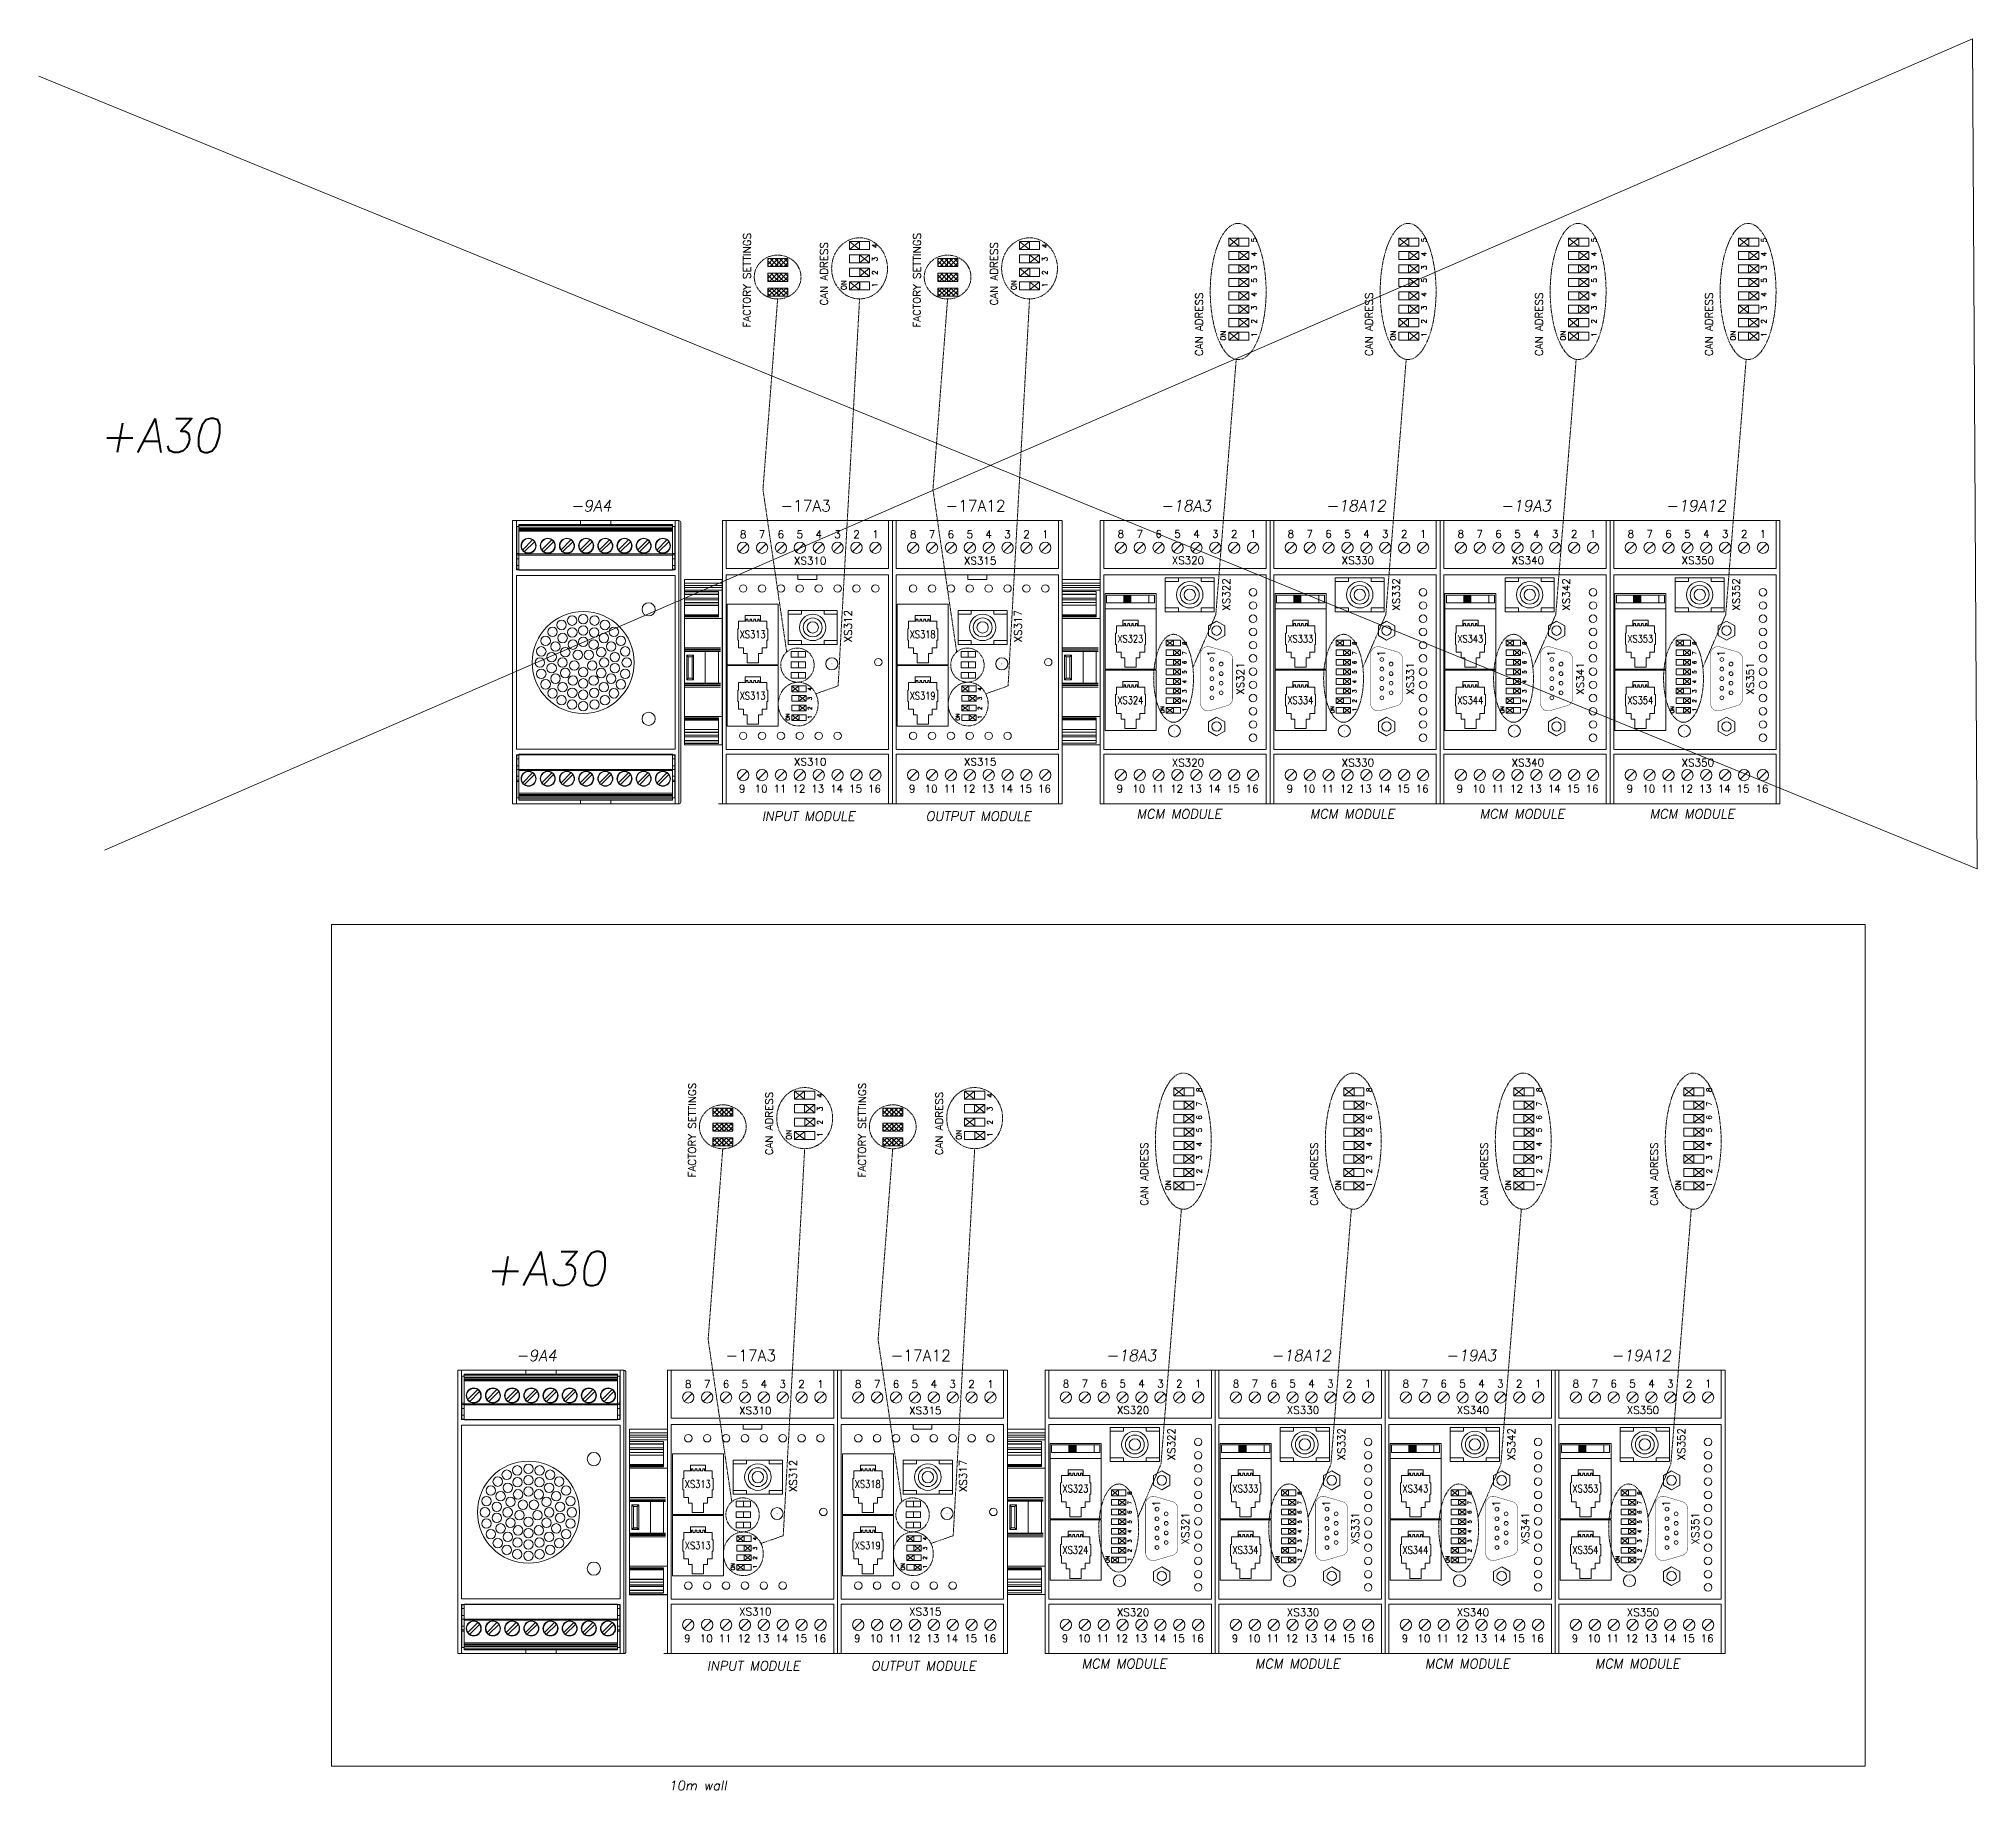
# Model space of a CAD drawing. Extents: x -2993 to 3661, y -4147 to -1441.
# Drawn here: x -402 to 112, y -2604 to -2141 of the extents above; entities that cross this region are included whole.
import ezdxf
from ezdxf.enums import TextEntityAlignment as Align

# ---------------------------------------------------------------- set-up
doc = ezdxf.new("R2010")
doc.units = 0
doc.header["$LTSCALE"] = 0.1
doc.header["$MEASUREMENT"] = 0
doc.linetypes.add('DASHED', pattern=[19.05, 12.7, -6.35])
doc.layers.get('0').update_dxf_attribs({"linetype": 'CONTINUOUS'})
doc.layers.add('50C', color=7, linetype='CONTINUOUS')
doc.layers.add('DIM', color=5, linetype='CONTINUOUS')
doc.styles.get("Standard").update_dxf_attribs({"font": 'simplex.shx'})

msp = doc.modelspace()

# ---------------------------------------------------------------- texts
at = {"lineweight": 13, "text_generation_flag": 6}
for s, rotation, p in [('FACTORY SETTINGS', 269.8594, (-213.08, -2217.22)), ('CAN ADRESS', 270, (-192.64, -2211.39)), ('FACTORY SETTINGS', 269.8594, (-168.08, -2217.22)), ('CAN ADRESS', 270, (-147.64, -2211.39)), ('FACTORY SETTINGS', 269.8594, (-227.6, -2442.16)), ('CAN ADRESS', 270, (-207.17, -2436.32)), ('FACTORY SETTINGS', 269.8594, (-182.6, -2442.16)), ('CAN ADRESS', 270, (-162.17, -2436.32))]:
    msp.add_text(s, height=2, rotation=rotation, dxfattribs=at).set_placement(p)
at = {"linetype": 'Continuous', "lineweight": 13}
for s, height, p in [('4', 1.4, (-179.49, -2196.17)), ('4', 1.4, (-134.49, -2196.17)), ('5', 1.4, (-79.09, -2194.65)), ('5', 1.4, (-34.09, -2194.65)), ('5', 1.4, (10.91, -2194.65)), ('5', 1.4, (55.91, -2194.65)), ('3', 1.4, (-179.49, -2199.73)), ('3', 1.4, (-134.49, -2199.73)), ('4', 1.4, (-79.09, -2198.41)), ('3', 1.4, (-79.09, -2201.96)), ('4', 1.4, (-34.09, -2198.41)), ('3', 1.4, (-34.09, -2201.96)), ('4', 1.4, (10.91, -2198.41)), ('3', 1.4, (10.91, -2201.96)), ('4', 1.4, (55.91, -2198.41)), ('3', 1.4, (55.91, -2201.96)), ('ON', 1.4, (-187.69, -2207.3)), ('2', 1.4, (-179.49, -2203.29)), ('1', 1.4, (-179.49, -2206.57)), ('ON', 1.4, (-142.69, -2207.3)), ('2', 1.4, (-134.49, -2203.29)), ('1', 1.4, (-134.49, -2206.57)), ('5', 1.4, (-79.09, -2205.32)), ('5', 1.4, (-34.09, -2205.32)), ('5', 1.4, (10.91, -2205.32)), ('5', 1.4, (55.91, -2205.32)), ('4', 1.4, (-79.09, -2209.07)), ('3', 1.4, (-79.09, -2212.63)), ('4', 1.4, (-34.09, -2209.07)), ('3', 1.4, (-34.09, -2212.63)), ('4', 1.4, (10.91, -2209.07)), ('3', 1.4, (10.91, -2212.63)), ('4', 1.4, (55.91, -2209.07)), ('3', 1.4, (55.91, -2212.63)), ('2', 1.4, (-79.09, -2216.19)), ('2', 1.4, (-34.09, -2216.19)), ('2', 1.4, (10.91, -2216.19)), ('2', 1.4, (55.91, -2216.19)), ('ON', 1.4, (-87.29, -2220.69)), ('1', 1.4, (-79.09, -2219.74)), ('ON', 1.4, (-42.29, -2220.69)), ('1', 1.4, (-34.09, -2219.74)), ('ON', 1.4, (2.71, -2220.69)), ('1', 1.4, (10.91, -2219.74)), ('ON', 1.4, (47.71, -2220.69)), ('1', 1.4, (55.91, -2219.74)), ('8', 1, (-97.7, -2301.23)), ('7', 1, (-97.7, -2303.77)), ('8', 1, (-52.7, -2301.23)), ('7', 1, (-52.7, -2303.77)), ('8', 1, (-7.7, -2301.23)), ('7', 1, (-7.7, -2303.77)), ('8', 1, (37.3, -2301.23)), ('7', 1, (37.3, -2303.77)), ('6', 1, (-97.7, -2306.31)), ('5', 1, (-97.7, -2308.85)), ('6', 1, (-52.7, -2306.31)), ('5', 1, (-52.7, -2308.85)), ('6', 1, (-7.7, -2306.31)), ('5', 1, (-7.7, -2308.85)), ('6', 1, (37.3, -2306.31)), ('5', 1, (37.3, -2308.85)), ('4', 1, (-97.7, -2311.39)), ('3', 1, (-97.7, -2313.93)), ('4', 1, (-52.7, -2311.39)), ('3', 1, (-52.7, -2313.93)), ('4', 1, (-7.7, -2311.39)), ('3', 1, (-7.7, -2313.93)), ('4', 1, (37.3, -2311.39)), ('3', 1, (37.3, -2313.93)), ('ON', 1, (-103.56, -2319.33)), ('2', 1, (-97.7, -2316.47)), ('1', 1, (-97.7, -2318.82)), ('ON', 1, (-58.56, -2319.33)), ('2', 1, (-52.7, -2316.47)), ('1', 1, (-52.7, -2318.82)), ('ON', 1, (-13.56, -2319.33)), ('2', 1, (-7.7, -2316.47)), ('1', 1, (-7.7, -2318.82)), ('ON', 1, (31.44, -2319.33)), ('2', 1, (37.3, -2316.47)), ('1', 1, (37.3, -2318.82)), ('4', 1.4, (-194.02, -2421.11)), ('4', 1.4, (-149.02, -2421.11)), ('8', 1.4, (-93.62, -2419.59)), ('7', 1.4, (-93.62, -2423.34)), ('8', 1.4, (-48.62, -2419.59)), ('7', 1.4, (-48.62, -2423.34)), ('8', 1.4, (-3.62, -2419.59)), ('7', 1.4, (-3.62, -2423.34)), ('8', 1.4, (41.38, -2419.59)), ('7', 1.4, (41.38, -2423.34)), ('3', 1.4, (-194.02, -2424.66)), ('2', 1.4, (-194.02, -2428.22)), ('3', 1.4, (-149.02, -2424.66)), ('2', 1.4, (-149.02, -2428.22)), ('6', 1.4, (-93.62, -2426.9)), ('6', 1.4, (-48.62, -2426.9)), ('6', 1.4, (-3.62, -2426.9)), ('6', 1.4, (41.38, -2426.9)), ('ON', 1.4, (-202.22, -2432.23)), ('1', 1.4, (-194.02, -2431.51)), ('ON', 1.4, (-157.22, -2432.23)), ('1', 1.4, (-149.02, -2431.51)), ('5', 1.4, (-93.62, -2430.25)), ('5', 1.4, (-48.62, -2430.25)), ('5', 1.4, (-3.62, -2430.25)), ('5', 1.4, (41.38, -2430.25)), ('4', 1.4, (-93.62, -2434.01)), ('3', 1.4, (-93.62, -2437.56)), ('4', 1.4, (-48.62, -2434.01)), ('3', 1.4, (-48.62, -2437.56)), ('4', 1.4, (-3.62, -2434.01)), ('3', 1.4, (-3.62, -2437.56)), ('4', 1.4, (41.38, -2434.01)), ('3', 1.4, (41.38, -2437.56)), ('2', 1.4, (-93.62, -2441.12)), ('2', 1.4, (-48.62, -2441.12)), ('2', 1.4, (-3.62, -2441.12)), ('2', 1.4, (41.38, -2441.12)), ('ON', 1.4, (-101.82, -2445.62)), ('1', 1.4, (-93.62, -2444.68)), ('ON', 1.4, (-56.82, -2445.62)), ('1', 1.4, (-48.62, -2444.68)), ('ON', 1.4, (-11.82, -2445.62)), ('1', 1.4, (-3.62, -2444.68)), ('ON', 1.4, (33.18, -2445.62)), ('1', 1.4, (41.38, -2444.68)), ('8', 1, (-112.23, -2526.16)), ('7', 1, (-112.23, -2528.7)), ('8', 1, (-67.23, -2526.16)), ('7', 1, (-67.23, -2528.7)), ('8', 1, (-22.23, -2526.16)), ('7', 1, (-22.23, -2528.7)), ('8', 1, (22.77, -2526.16)), ('7', 1, (22.77, -2528.7)), ('6', 1, (-112.23, -2531.24)), ('5', 1, (-112.23, -2533.78)), ('6', 1, (-67.23, -2531.24)), ('5', 1, (-67.23, -2533.78)), ('6', 1, (-22.23, -2531.24)), ('5', 1, (-22.23, -2533.78)), ('6', 1, (22.77, -2531.24)), ('5', 1, (22.77, -2533.78)), ('4', 1, (-112.23, -2536.32)), ('3', 1, (-112.23, -2538.86)), ('4', 1, (-67.23, -2536.32)), ('3', 1, (-67.23, -2538.86)), ('4', 1, (-22.23, -2536.32)), ('3', 1, (-22.23, -2538.86)), ('4', 1, (22.77, -2536.32)), ('3', 1, (22.77, -2538.86)), ('ON', 1, (-118.08, -2544.27)), ('2', 1, (-112.23, -2541.4)), ('1', 1, (-112.23, -2543.75)), ('ON', 1, (-73.08, -2544.27)), ('2', 1, (-67.23, -2541.4)), ('1', 1, (-67.23, -2543.75)), ('ON', 1, (-28.08, -2544.27)), ('2', 1, (-22.23, -2541.4)), ('1', 1, (-22.23, -2543.75)), ('ON', 1, (16.92, -2544.27)), ('2', 1, (22.77, -2541.4)), ('1', 1, (22.77, -2543.75))]:
    msp.add_text(s, height=height, rotation=90, dxfattribs=at).set_placement(p)
at = {"lineweight": 13}
for s, height, p in [('CAN ADRESS', 2, (-93.34, -2224.77)), ('CAN ADRESS', 2, (-48.34, -2224.77)), ('CAN ADRESS', 2, (-3.34, -2224.77)), ('CAN ADRESS', 2, (41.66, -2224.77)), ('4', 1, (-196.89, -2313.33)), ('4', 1, (-151.89, -2313.33)), ('ON', 1, (-202.75, -2321.27)), ('3', 1, (-196.89, -2315.87)), ('3', 1, (-196.89, -2315.87)), ('2', 1, (-196.89, -2318.41)), ('2', 1, (-196.89, -2318.41)), ('ON', 1, (-157.75, -2321.27)), ('3', 1, (-151.89, -2315.87)), ('3', 1, (-151.89, -2315.87)), ('2', 1, (-151.89, -2318.41)), ('2', 1, (-151.89, -2318.41)), ('1', 1, (-196.89, -2320.76)), ('1', 1, (-151.89, -2320.76)), ('CAN ADRESS', 2, (-107.86, -2449.71)), ('CAN ADRESS', 2, (-62.86, -2449.71)), ('CAN ADRESS', 2, (-17.86, -2449.71)), ('CAN ADRESS', 2, (27.14, -2449.71)), ('4', 1, (-211.41, -2538.26)), ('3', 1, (-211.41, -2540.8)), ('3', 1, (-211.41, -2540.8)), ('4', 1, (-166.41, -2538.26)), ('3', 1, (-166.41, -2540.8)), ('3', 1, (-166.41, -2540.8)), ('ON', 1, (-217.27, -2546.21)), ('2', 1, (-211.41, -2543.34)), ('2', 1, (-211.41, -2543.34)), ('1', 1, (-211.41, -2545.69)), ('ON', 1, (-172.27, -2546.21)), ('2', 1, (-166.41, -2543.34)), ('2', 1, (-166.41, -2543.34)), ('1', 1, (-166.41, -2545.69))]:
    msp.add_text(s, height=height, rotation=90, dxfattribs=at).set_placement(p)
at = {"lineweight": 13, "oblique": 10}
for s, height, p in [('+A30', 9, (-369.57, -2250.26)), ('-9A4', 3, (-255.28, -2265.89)), ('-18A3', 3, (-97.82, -2265.87)), ('-18A12', 3, (-52.82, -2265.87)), ('-19A3', 3, (-7.82, -2265.87)), ('-19A12', 3, (37.18, -2265.87)), ('INPUT MODULE', 2.5, (-197.79, -2347.81)), ('OUTPUT MODULE', 2.5, (-152.79, -2347.81)), ('MCM MODULE ', 2.5, (-98.8, -2347.22)), ('MCM MODULE', 2.5, (-53.8, -2347.22)), ('MCM MODULE', 2.5, (-8.8, -2347.22)), ('MCM MODULE', 2.5, (36.2, -2347.22)), ('+A30', 9, (-267.49, -2470.84)), ('-9A4', 3, (-269.8, -2490.83)), ('-18A3', 3, (-112.34, -2490.81)), ('-18A12', 3, (-67.34, -2490.81)), ('-19A3', 3, (-22.34, -2490.81)), ('-19A12', 3, (22.66, -2490.81)), ('INPUT MODULE', 2.5, (-212.32, -2572.75)), ('OUTPUT MODULE', 2.5, (-167.32, -2572.75)), ('MCM MODULE ', 2.5, (-113.33, -2572.15)), ('MCM MODULE', 2.5, (-68.33, -2572.15)), ('MCM MODULE', 2.5, (-23.33, -2572.15)), ('MCM MODULE', 2.5, (21.67, -2572.15)), ('10m wall ', 2.5, (-226.2, -2604.4))]:
    msp.add_text(s, height=height, dxfattribs=at).set_placement(p, align=Align.CENTER)
at = {"lineweight": 13}
for s, height, p in [('-17A3', 3, (-198.5, -2265.87)), ('-17A12', 3, (-153.5, -2265.87)), ('8', 2, (-115.05, -2272.84)), ('7', 2, (-110.05, -2272.84)), ('6', 2, (-105.05, -2272.84)), ('5', 2, (-100.05, -2272.84)), ('4', 2, (-95.05, -2272.84)), ('3', 2, (-90.05, -2272.84)), ('2', 2, (-85.05, -2272.84)), ('1', 2, (-80.05, -2272.84)), ('8', 2, (-70.05, -2272.84)), ('7', 2, (-65.05, -2272.84)), ('6', 2, (-60.05, -2272.84)), ('5', 2, (-55.05, -2272.84)), ('4', 2, (-50.05, -2272.84)), ('3', 2, (-45.05, -2272.84)), ('2', 2, (-40.05, -2272.84)), ('1', 2, (-35.05, -2272.84)), ('8', 2, (-25.05, -2272.84)), ('7', 2, (-20.05, -2272.84)), ('6', 2, (-15.05, -2272.84)), ('5', 2, (-10.05, -2272.84)), ('4', 2, (-5.05, -2272.84)), ('3', 2, (-0.05, -2272.84)), ('2', 2, (4.95, -2272.84)), ('1', 2, (9.95, -2272.84)), ('8', 2, (19.95, -2272.84)), ('7', 2, (24.95, -2272.84)), ('6', 2, (29.95, -2272.84)), ('5', 2, (34.95, -2272.84)), ('4', 2, (39.95, -2272.84)), ('3', 2, (44.95, -2272.84)), ('2', 2, (49.95, -2272.84)), ('1', 2, (54.95, -2272.84)), ('XS320', 2, (-97.3, -2279.84)), ('XS330', 2, (-52.3, -2279.84)), ('XS340', 2, (-7.3, -2279.84)), ('XS350', 2, (37.7, -2279.84)), ('XS320', 2, (-97.3, -2333.39)), ('XS330', 2, (-52.3, -2333.39)), ('XS340', 2, (-7.3, -2333.39)), ('XS350', 2, (37.7, -2333.39)), ('-17A3', 3, (-213.02, -2490.81)), ('-17A12', 3, (-168.02, -2490.81)), ('8', 2, (-129.58, -2497.78)), ('7', 2, (-124.58, -2497.78)), ('6', 2, (-119.58, -2497.78)), ('5', 2, (-114.58, -2497.78)), ('4', 2, (-109.58, -2497.78)), ('3', 2, (-104.58, -2497.78)), ('2', 2, (-99.58, -2497.78)), ('1', 2, (-94.58, -2497.78)), ('8', 2, (-84.58, -2497.78)), ('7', 2, (-79.58, -2497.78)), ('6', 2, (-74.58, -2497.78)), ('5', 2, (-69.58, -2497.78)), ('4', 2, (-64.58, -2497.78)), ('3', 2, (-59.58, -2497.78)), ('2', 2, (-54.58, -2497.78)), ('1', 2, (-49.58, -2497.78)), ('8', 2, (-39.58, -2497.78)), ('7', 2, (-34.58, -2497.78)), ('6', 2, (-29.58, -2497.78)), ('5', 2, (-24.58, -2497.78)), ('4', 2, (-19.58, -2497.78)), ('3', 2, (-14.58, -2497.78)), ('2', 2, (-9.58, -2497.78)), ('1', 2, (-4.58, -2497.78)), ('8', 2, (5.42, -2497.78)), ('7', 2, (10.42, -2497.78)), ('6', 2, (15.42, -2497.78)), ('5', 2, (20.42, -2497.78)), ('4', 2, (25.42, -2497.78)), ('3', 2, (30.42, -2497.78)), ('2', 2, (35.42, -2497.78)), ('1', 2, (40.42, -2497.78)), ('XS320', 2, (-111.83, -2504.78)), ('XS330', 2, (-66.83, -2504.78)), ('XS340', 2, (-21.83, -2504.78)), ('XS350', 2, (23.17, -2504.78)), ('XS320', 2, (-111.83, -2558.32)), ('XS330', 2, (-66.83, -2558.32)), ('XS340', 2, (-21.83, -2558.32)), ('XS350', 2, (23.17, -2558.32))]:
    msp.add_text(s, height=height, dxfattribs=at).set_placement(p, align=Align.CENTER)
at = {"lineweight": 13, "text_generation_flag": 6}
for s, p in [('8', (-215.05, -2272.94)), ('7', (-210.05, -2272.94)), ('6', (-205.05, -2272.94)), ('5', (-200.05, -2272.94)), ('4', (-195.05, -2272.94)), ('3', (-190.05, -2272.94)), ('2', (-185.05, -2272.94)), ('1', (-180.05, -2272.94)), ('8', (-170.05, -2272.94)), ('7', (-165.05, -2272.94)), ('6', (-160.05, -2272.94)), ('5', (-155.05, -2272.94)), ('4', (-150.05, -2272.94)), ('3', (-145.05, -2272.94)), ('2', (-140.05, -2272.94)), ('1', (-135.05, -2272.94)), ('XS310', (-197.3, -2279.94)), ('XS315', (-152.3, -2279.94)), ('XS310', (-197.3, -2333.19)), ('XS315', (-152.3, -2333.19)), ('9', (-215.3, -2340.29)), ('10', (-210.3, -2340.29)), ('11', (-205.3, -2340.29)), ('12', (-200.3, -2340.29)), ('13', (-195.3, -2340.29)), ('14', (-190.3, -2340.29)), ('15', (-185.3, -2340.29)), ('16', (-180.3, -2340.29)), ('9', (-170.3, -2340.29)), ('10', (-165.3, -2340.29)), ('11', (-160.3, -2340.29)), ('12', (-155.3, -2340.29)), ('13', (-150.3, -2340.29)), ('14', (-145.3, -2340.29)), ('15', (-140.3, -2340.29)), ('16', (-135.3, -2340.29)), ('9', (-115.3, -2340.29)), ('10', (-110.3, -2340.29)), ('11', (-105.3, -2340.29)), ('12', (-100.3, -2340.29)), ('13', (-95.3, -2340.29)), ('14', (-90.3, -2340.29)), ('15', (-85.3, -2340.29)), ('16', (-80.3, -2340.29)), ('9', (-70.3, -2340.29)), ('10', (-65.3, -2340.29)), ('11', (-60.3, -2340.29)), ('12', (-55.3, -2340.29)), ('13', (-50.3, -2340.29)), ('14', (-45.3, -2340.29)), ('15', (-40.3, -2340.29)), ('16', (-35.3, -2340.29)), ('9', (-25.3, -2340.29)), ('10', (-20.3, -2340.29)), ('11', (-15.3, -2340.29)), ('12', (-10.3, -2340.29)), ('13', (-5.3, -2340.29)), ('14', (-0.3, -2340.29)), ('15', (4.7, -2340.29)), ('16', (9.7, -2340.29)), ('9', (19.7, -2340.29)), ('10', (24.7, -2340.29)), ('11', (29.7, -2340.29)), ('12', (34.7, -2340.29)), ('13', (39.7, -2340.29)), ('14', (44.7, -2340.29)), ('15', (49.7, -2340.29)), ('16', (54.7, -2340.29)), ('8', (-229.58, -2497.88)), ('7', (-224.58, -2497.88)), ('6', (-219.58, -2497.88)), ('5', (-214.58, -2497.88)), ('4', (-209.58, -2497.88)), ('3', (-204.58, -2497.88)), ('2', (-199.58, -2497.88)), ('1', (-194.58, -2497.88)), ('8', (-184.58, -2497.88)), ('7', (-179.58, -2497.88)), ('6', (-174.58, -2497.88)), ('5', (-169.58, -2497.88)), ('4', (-164.58, -2497.88)), ('3', (-159.58, -2497.88)), ('2', (-154.58, -2497.88)), ('1', (-149.58, -2497.88)), ('XS310', (-211.83, -2504.88)), ('XS315', (-166.83, -2504.88)), ('XS310', (-211.83, -2558.13)), ('XS315', (-166.83, -2558.13)), ('9', (-229.83, -2565.22)), ('10', (-224.83, -2565.22)), ('11', (-219.83, -2565.22)), ('12', (-214.83, -2565.22)), ('13', (-209.83, -2565.22)), ('14', (-204.83, -2565.22)), ('15', (-199.83, -2565.22)), ('16', (-194.83, -2565.22)), ('9', (-184.83, -2565.22)), ('10', (-179.83, -2565.22)), ('11', (-174.83, -2565.22)), ('12', (-169.83, -2565.22)), ('13', (-164.83, -2565.22)), ('14', (-159.83, -2565.22)), ('15', (-154.83, -2565.22)), ('16', (-149.83, -2565.22)), ('9', (-129.83, -2565.22)), ('10', (-124.83, -2565.22)), ('11', (-119.83, -2565.22)), ('12', (-114.83, -2565.22)), ('13', (-109.83, -2565.22)), ('14', (-104.83, -2565.22)), ('15', (-99.83, -2565.22)), ('16', (-94.83, -2565.22)), ('9', (-84.83, -2565.22)), ('10', (-79.83, -2565.22)), ('11', (-74.83, -2565.22)), ('12', (-69.83, -2565.22)), ('13', (-64.83, -2565.22)), ('14', (-59.83, -2565.22)), ('15', (-54.83, -2565.22)), ('16', (-49.83, -2565.22)), ('9', (-39.83, -2565.22)), ('10', (-34.83, -2565.22)), ('11', (-29.83, -2565.22)), ('12', (-24.83, -2565.22)), ('13', (-19.83, -2565.22)), ('14', (-14.83, -2565.22)), ('15', (-9.83, -2565.22)), ('16', (-4.83, -2565.22)), ('9', (5.17, -2565.22)), ('10', (10.17, -2565.22)), ('11', (15.17, -2565.22)), ('12', (20.17, -2565.22)), ('13', (25.17, -2565.22)), ('14', (30.17, -2565.22)), ('15', (35.17, -2565.22)), ('16', (40.17, -2565.22))]:
    msp.add_text(s, height=2, rotation=180, dxfattribs=at).set_placement(p, align=Align.CENTER)
at = {"lineweight": 13}
for s, p in [('XS322', (-87.15, -2287.88)), ('XS332', (-42.15, -2287.88)), ('XS342', (2.85, -2287.88)), ('XS352', (47.85, -2287.88)), ('XS321', (-83.45, -2310.14)), ('XS331', (-38.45, -2310.14)), ('XS341', (6.55, -2310.14)), ('XS351', (51.55, -2310.14)), ('XS322', (-101.68, -2512.82)), ('XS332', (-56.68, -2512.82)), ('XS342', (-11.68, -2512.82)), ('XS352', (33.32, -2512.82)), ('XS321', (-97.98, -2535.08)), ('XS331', (-52.98, -2535.08)), ('XS341', (-7.98, -2535.08)), ('XS351', (37.02, -2535.08))]:
    msp.add_text(s, height=2, rotation=90, dxfattribs=at).set_placement(p, align=Align.MIDDLE_CENTER)
at = {"lineweight": 13, "text_generation_flag": 6}
for s, p in [('XS312', (-187.3, -2296.28)), ('XS317', (-142.3, -2296.28)), ('XS312', (-201.83, -2521.21)), ('XS317', (-156.83, -2521.21))]:
    msp.add_text(s, height=2, rotation=270, dxfattribs=at).set_placement(p, align=Align.MIDDLE_CENTER)
at = {"lineweight": 13, "text_generation_flag": 6, "width": 0.8}
for s, p in [('XS313', (-212.55, -2298.44)), ('XS318', (-167.55, -2298.44)), ('XS313', (-212.55, -2314.69)), ('XS319', (-167.55, -2314.69)), ('XS313', (-227.08, -2523.37)), ('XS318', (-182.08, -2523.37)), ('XS313', (-227.08, -2539.62)), ('XS319', (-182.08, -2539.62))]:
    msp.add_text(s, height=2, rotation=180, dxfattribs=at).set_placement(p, align=Align.MIDDLE_CENTER)
at = {"lineweight": 13, "width": 0.8}
for s, p in [('XS323', (-112.55, -2299.62)), ('XS333', (-67.55, -2299.62)), ('XS343', (-22.55, -2299.62)), ('XS353', (22.45, -2299.62)), ('XS324', (-112.55, -2315.87)), ('XS334', (-67.55, -2315.87)), ('XS344', (-22.55, -2315.87)), ('XS354', (22.45, -2315.87)), ('XS323', (-127.08, -2524.55)), ('XS333', (-82.08, -2524.55)), ('XS343', (-37.08, -2524.55)), ('XS353', (7.92, -2524.55)), ('XS324', (-127.08, -2540.8)), ('XS334', (-82.08, -2540.8)), ('XS344', (-37.08, -2540.8)), ('XS354', (7.92, -2540.8))]:
    msp.add_text(s, height=2, dxfattribs=at).set_placement(p, align=Align.MIDDLE_CENTER)
at = {"lineweight": 13}
for p in [(-90.12, -2303.54), (-45.12, -2303.54), (-0.12, -2303.54), (44.88, -2303.54), (-104.64, -2528.47), (-59.64, -2528.47), (-14.64, -2528.47), (30.36, -2528.47)]:
    msp.add_text('1', height=2, rotation=90, dxfattribs=at).set_placement(p, align=Align.CENTER)

# ---------------------------------------------------------------- hatches: boundary and pattern name
at = {"lineweight": 13}
h = msp.add_hatch(dxfattribs=at)
h.set_pattern_fill('ANSI37', color=256, scale=7, style=0)
h.set_pattern_definition([(45, (432.9222, -2234.6555), (-0.6187184, 0.6187184), []), (135, (432.9222, -2234.6555), (-0.6187184, -0.6187184), [])])
h.paths.add_polyline_path([(-208.55, -2198.94), (-208.55, -2201.08), (-205.91, -2201.08), (-205.91, -2198.94)])
h.paths.add_polyline_path([(-205.91, -2201.08), (-203.21, -2201.08), (-203.21, -2198.94), (-205.91, -2198.94)])
h.paths.add_polyline_path([(-203.21, -2202.85), (-205.91, -2202.85), (-205.91, -2204.99), (-203.21, -2204.99)])
h.paths.add_polyline_path([(-205.91, -2202.85), (-208.55, -2202.85), (-208.55, -2204.99), (-205.91, -2204.99)])
h.paths.add_polyline_path([(-205.91, -2206.76), (-208.55, -2206.76), (-208.55, -2208.9), (-205.91, -2208.9)])
h.paths.add_polyline_path([(-205.91, -2206.76), (-205.91, -2208.9), (-203.21, -2208.9), (-203.21, -2206.76)])
h = msp.add_hatch(dxfattribs=at)
h.set_pattern_fill('ANSI37', color=256, scale=7, style=0)
h.set_pattern_definition([(45, (477.9222, -2234.6555), (-0.6187184, 0.6187184), []), (135, (477.9222, -2234.6555), (-0.6187184, -0.6187184), [])])
h.paths.add_polyline_path([(-163.55, -2198.94), (-163.55, -2201.08), (-160.91, -2201.08), (-160.91, -2198.94)])
h.paths.add_polyline_path([(-160.91, -2201.08), (-158.21, -2201.08), (-158.21, -2198.94), (-160.91, -2198.94)])
h.paths.add_polyline_path([(-158.21, -2202.85), (-160.91, -2202.85), (-160.91, -2204.99), (-158.21, -2204.99)])
h.paths.add_polyline_path([(-160.91, -2202.85), (-163.55, -2202.85), (-163.55, -2204.99), (-160.91, -2204.99)])
h.paths.add_polyline_path([(-160.91, -2206.76), (-163.55, -2206.76), (-163.55, -2208.9), (-160.91, -2208.9)])
h.paths.add_polyline_path([(-160.91, -2206.76), (-160.91, -2208.9), (-158.21, -2208.9), (-158.21, -2206.76)])
h = msp.add_hatch(dxfattribs=at)
h.set_pattern_fill('ANSI37', color=256, angle=180, style=0)
h.set_pattern_definition([(225, (1158.98402, -20.20908), (0.0883883476, -0.0883883476), []), (315, (1158.98402, -20.20908), (0.0883883476, 0.0883883476), [])])
h.paths.add_polyline_path([(-114.29, -2290.09), (-112.38, -2290.09), (-112.38, -2288.07), (-114.29, -2288.07)])
h = msp.add_hatch(dxfattribs=at)
h.set_pattern_fill('ANSI37', color=256, angle=180, style=0)
h.set_pattern_definition([(225, (1203.98402, -20.20908), (0.0883883476, -0.0883883476), []), (315, (1203.98402, -20.20908), (0.0883883476, 0.0883883476), [])])
h.paths.add_polyline_path([(-69.29, -2290.09), (-67.38, -2290.09), (-67.38, -2288.07), (-69.29, -2288.07)])
h = msp.add_hatch(dxfattribs=at)
h.set_pattern_fill('ANSI37', color=256, angle=180, style=0)
h.set_pattern_definition([(225, (1248.98402, -20.20908), (0.0883883476, -0.0883883476), []), (315, (1248.98402, -20.20908), (0.0883883476, 0.0883883476), [])])
h.paths.add_polyline_path([(-24.29, -2290.09), (-22.38, -2290.09), (-22.38, -2288.07), (-24.29, -2288.07)])
h = msp.add_hatch(dxfattribs=at)
h.set_pattern_fill('ANSI37', color=256, angle=180, style=0)
h.set_pattern_definition([(225, (1293.98402, -20.20908), (0.0883883476, -0.0883883476), []), (315, (1293.98402, -20.20908), (0.0883883476, 0.0883883476), [])])
h.paths.add_polyline_path([(20.71, -2290.09), (22.62, -2290.09), (22.62, -2288.07), (20.71, -2288.07)])
h = msp.add_hatch(dxfattribs=at)
h.set_pattern_fill('ANSI37', color=256, scale=7, style=0)
h.set_pattern_definition([(45, (418.3975, -2459.58995), (-0.6187184, 0.6187184), []), (135, (418.3975, -2459.58995), (-0.6187184, -0.6187184), [])])
h.paths.add_polyline_path([(-223.07, -2423.88), (-223.07, -2426.01), (-220.44, -2426.01), (-220.44, -2423.88)])
h.paths.add_polyline_path([(-220.44, -2426.01), (-217.74, -2426.01), (-217.74, -2423.88), (-220.44, -2423.88)])
h.paths.add_polyline_path([(-217.74, -2427.79), (-220.44, -2427.79), (-220.44, -2429.92), (-217.74, -2429.92)])
h.paths.add_polyline_path([(-220.44, -2427.79), (-223.07, -2427.79), (-223.07, -2429.92), (-220.44, -2429.92)])
h.paths.add_polyline_path([(-220.44, -2431.7), (-223.07, -2431.7), (-223.07, -2433.83), (-220.44, -2433.83)])
h.paths.add_polyline_path([(-220.44, -2431.7), (-220.44, -2433.83), (-217.74, -2433.83), (-217.74, -2431.7)])
h = msp.add_hatch(dxfattribs=at)
h.set_pattern_fill('ANSI37', color=256, scale=7, style=0)
h.set_pattern_definition([(45, (463.3975, -2459.58995), (-0.6187184, 0.6187184), []), (135, (463.3975, -2459.58995), (-0.6187184, -0.6187184), [])])
h.paths.add_polyline_path([(-178.07, -2423.88), (-178.07, -2426.01), (-175.44, -2426.01), (-175.44, -2423.88)])
h.paths.add_polyline_path([(-175.44, -2426.01), (-172.74, -2426.01), (-172.74, -2423.88), (-175.44, -2423.88)])
h.paths.add_polyline_path([(-172.74, -2427.79), (-175.44, -2427.79), (-175.44, -2429.92), (-172.74, -2429.92)])
h.paths.add_polyline_path([(-175.44, -2427.79), (-178.07, -2427.79), (-178.07, -2429.92), (-175.44, -2429.92)])
h.paths.add_polyline_path([(-175.44, -2431.7), (-178.07, -2431.7), (-178.07, -2433.83), (-175.44, -2433.83)])
h.paths.add_polyline_path([(-175.44, -2431.7), (-175.44, -2433.83), (-172.74, -2433.83), (-172.74, -2431.7)])
h = msp.add_hatch(dxfattribs=at)
h.set_pattern_fill('ANSI37', color=256, angle=180, style=0)
h.set_pattern_definition([(225, (1144.45929, -245.14352), (0.0883883476, -0.0883883476), []), (315, (1144.45929, -245.14352), (0.0883883476, 0.0883883476), [])])
h.paths.add_polyline_path([(-128.81, -2515.03), (-126.91, -2515.03), (-126.91, -2513.01), (-128.81, -2513.01)])
h = msp.add_hatch(dxfattribs=at)
h.set_pattern_fill('ANSI37', color=256, angle=180, style=0)
h.set_pattern_definition([(225, (1189.45929, -245.14352), (0.0883883476, -0.0883883476), []), (315, (1189.45929, -245.14352), (0.0883883476, 0.0883883476), [])])
h.paths.add_polyline_path([(-83.81, -2515.03), (-81.91, -2515.03), (-81.91, -2513.01), (-83.81, -2513.01)])
h = msp.add_hatch(dxfattribs=at)
h.set_pattern_fill('ANSI37', color=256, angle=180, style=0)
h.set_pattern_definition([(225, (1234.45929, -245.14352), (0.0883883476, -0.0883883476), []), (315, (1234.45929, -245.14352), (0.0883883476, 0.0883883476), [])])
h.paths.add_polyline_path([(-38.81, -2515.03), (-36.91, -2515.03), (-36.91, -2513.01), (-38.81, -2513.01)])
h = msp.add_hatch(dxfattribs=at)
h.set_pattern_fill('ANSI37', color=256, angle=180, style=0)
h.set_pattern_definition([(225, (1279.45929, -245.14352), (0.0883883476, -0.0883883476), []), (315, (1279.45929, -245.14352), (0.0883883476, 0.0883883476), [])])
h.paths.add_polyline_path([(6.19, -2515.03), (8.09, -2515.03), (8.09, -2513.01), (6.19, -2513.01)])

# ---------------------------------------------------------------- linework, layer by layer
for p, q in [((110.43, -2140.77), (-384.14, -2355.52)), ((111.67, -2360.49), (110.43, -2140.77)), ((-401.54, -2150.7), (111.67, -2360.49)), ((-186.93, -2194.43), (-184.26, -2196.56)), ((-184.26, -2194.43), (-186.93, -2196.56)), ((-141.93, -2194.43), (-139.26, -2196.56)), ((-139.26, -2194.43), (-141.93, -2196.56)), ((-86.5, -2195.63), (-83.83, -2193.5)), ((-86.5, -2193.5), (-83.86, -2195.63)), ((-41.46, -2195.66), (-38.79, -2193.53)), ((-41.46, -2193.53), (-38.83, -2195.66)), ((3.5, -2195.66), (6.17, -2193.53)), ((3.5, -2193.53), (6.14, -2195.66)), ((48.54, -2195.66), (51.21, -2193.53)), ((48.54, -2193.53), (51.17, -2195.66)), ((-184.23, -2197.98), (-181.56, -2200.12)), ((-181.56, -2197.98), (-184.23, -2200.12)), ((-184.23, -2201.54), (-181.56, -2203.67)), ((-181.56, -2201.54), (-184.23, -2203.67)), ((-141.89, -2201.54), (-139.23, -2203.67)), ((-139.23, -2201.54), (-141.89, -2203.67)), ((-139.23, -2197.98), (-136.56, -2200.12)), ((-136.56, -2197.98), (-139.23, -2200.12)), ((-83.79, -2199.19), (-81.13, -2197.06)), ((-83.79, -2197.06), (-81.16, -2199.19)), ((-83.79, -2202.75), (-81.13, -2200.61)), ((-83.79, -2200.61), (-81.16, -2202.75)), ((-38.79, -2199.19), (-36.13, -2197.06)), ((-38.79, -2197.06), (-36.16, -2199.19)), ((-38.79, -2202.75), (-36.13, -2200.61)), ((-38.79, -2200.61), (-36.16, -2202.75)), ((6.21, -2199.19), (8.87, -2197.06)), ((6.21, -2197.06), (8.84, -2199.19)), ((6.21, -2202.75), (8.87, -2200.61)), ((6.21, -2200.61), (8.84, -2202.75)), ((51.21, -2199.19), (53.87, -2197.06)), ((51.21, -2197.06), (53.84, -2199.19)), ((51.21, -2202.75), (53.87, -2200.61)), ((51.21, -2200.61), (53.84, -2202.75)), ((-186.89, -2205.1), (-184.23, -2207.23)), ((-184.23, -2205.1), (-186.89, -2207.23)), ((-184.23, -2207.23), (-184.23, -2205.1)), ((-139.23, -2205.1), (-136.56, -2207.23)), ((-136.56, -2205.1), (-139.23, -2207.23)), ((-83.79, -2206.3), (-81.13, -2204.17)), ((-83.79, -2204.17), (-81.16, -2206.3)), ((-38.79, -2206.3), (-36.13, -2204.17)), ((-38.79, -2204.17), (-36.16, -2206.3)), ((6.21, -2206.3), (8.87, -2204.17)), ((6.21, -2204.17), (8.84, -2206.3)), ((51.21, -2206.3), (53.87, -2204.17)), ((51.21, -2204.17), (53.84, -2206.3)), ((-83.79, -2209.86), (-81.13, -2207.72)), ((-83.79, -2207.72), (-81.16, -2209.86)), ((-83.79, -2213.41), (-81.13, -2211.28)), ((-83.79, -2211.28), (-81.16, -2213.41)), ((-38.79, -2209.86), (-36.13, -2207.72)), ((-38.79, -2207.72), (-36.16, -2209.86)), ((-38.79, -2213.41), (-36.13, -2211.28)), ((-38.79, -2211.28), (-36.16, -2213.41)), ((6.21, -2209.86), (8.87, -2207.72)), ((6.21, -2207.72), (8.84, -2209.86)), ((6.21, -2213.41), (8.87, -2211.28)), ((6.21, -2211.28), (8.84, -2213.41)), ((48.54, -2213.41), (51.21, -2211.28)), ((48.54, -2211.28), (51.17, -2213.41)), ((51.21, -2209.86), (53.87, -2207.72)), ((51.21, -2207.72), (53.84, -2209.86)), ((-83.79, -2216.97), (-81.13, -2214.84)), ((-83.79, -2214.84), (-81.16, -2216.97)), ((-41.53, -2217), (-38.86, -2214.86)), ((-41.53, -2214.86), (-38.9, -2217)), ((3.47, -2217), (6.14, -2214.86)), ((3.47, -2214.86), (6.1, -2217)), ((51.21, -2216.97), (53.87, -2214.84)), ((51.21, -2214.84), (53.84, -2216.97)), ((-86.5, -2220.55), (-83.83, -2218.42)), ((-83.83, -2218.42), (-86.5, -2218.42)), ((-86.5, -2218.42), (-83.86, -2220.55)), ((-38.83, -2220.55), (-36.16, -2218.42)), ((-38.83, -2218.42), (-36.2, -2220.55)), ((3.54, -2220.55), (6.21, -2218.42)), ((3.54, -2218.42), (6.17, -2220.55)), ((51.17, -2220.55), (53.84, -2218.42)), ((51.17, -2218.42), (53.8, -2220.55)), ((-175.55, -2268.29), (-220.55, -2268.29)), ((-175.55, -2268.29), (-220.55, -2268.29)), ((-220.55, -2268.29), (-220.55, -2343.29)), ((-220.55, -2268.29), (-220.55, -2343.29)), ((-220.55, -2268.29), (-220.55, -2343.29)), ((-220.55, -2268.29), (-220.55, -2343.29)), ((-220.55, -2268.29), (-220.55, -2343.29)), ((-220.55, -2268.29), (-220.55, -2343.29)), ((-220.55, -2268.29), (-220.55, -2343.29)), ((-220.55, -2268.29), (-220.55, -2343.29)), ((-220.55, -2268.29), (-220.55, -2343.29)), ((-220.55, -2268.29), (-220.55, -2343.29)), ((-220.55, -2268.29), (-220.55, -2343.29)), ((-220.55, -2268.29), (-220.55, -2343.29)), ((-220.55, -2268.29), (-220.55, -2343.29)), ((-220.55, -2268.29), (-220.55, -2343.29)), ((-220.55, -2268.29), (-220.55, -2343.29)), ((-220.55, -2268.29), (-220.55, -2343.29)), ((-220.55, -2268.29), (-220.55, -2343.29)), ((-220.55, -2268.29), (-220.55, -2343.29)), ((-220.55, -2268.29), (-220.55, -2343.29)), ((-220.55, -2268.29), (-220.55, -2343.29)), ((-220.55, -2268.29), (-220.55, -2343.29)), ((-220.55, -2268.29), (-220.55, -2343.29)), ((-220.55, -2268.29), (-220.55, -2343.29)), ((-220.55, -2268.29), (-220.55, -2343.29)), ((-220.55, -2268.29), (-220.55, -2343.29)), ((-219.55, -2280.99), (-219.55, -2268.29)), ((-176.55, -2280.99), (-176.55, -2268.29)), ((-130.55, -2268.29), (-175.55, -2268.29)), ((-130.55, -2268.29), (-175.55, -2268.29)), ((-175.55, -2268.29), (-175.55, -2343.29)), ((-175.55, -2268.29), (-175.55, -2343.29)), ((-175.55, -2268.29), (-175.55, -2343.29)), ((-175.55, -2268.29), (-175.55, -2343.29)), ((-175.55, -2268.29), (-175.55, -2343.29)), ((-175.55, -2268.29), (-175.55, -2343.29)), ((-175.55, -2268.29), (-175.55, -2343.29)), ((-175.55, -2268.29), (-175.55, -2343.29)), ((-175.55, -2268.29), (-175.55, -2343.29)), ((-175.55, -2268.29), (-175.55, -2343.29)), ((-175.55, -2268.29), (-175.55, -2343.29)), ((-175.55, -2268.29), (-175.55, -2343.29)), ((-175.55, -2268.29), (-175.55, -2343.29)), ((-175.55, -2268.29), (-175.55, -2343.29)), ((-175.55, -2268.29), (-175.55, -2343.29)), ((-175.55, -2268.29), (-175.55, -2343.29)), ((-175.55, -2268.29), (-175.55, -2343.29)), ((-175.55, -2268.29), (-175.55, -2343.29)), ((-175.55, -2268.29), (-175.55, -2343.29)), ((-175.55, -2268.29), (-175.55, -2343.29)), ((-175.55, -2268.29), (-175.55, -2343.29)), ((-175.55, -2268.29), (-175.55, -2343.29)), ((-175.55, -2268.29), (-175.55, -2343.29)), ((-175.55, -2268.29), (-175.55, -2343.29)), ((-175.55, -2268.29), (-175.55, -2343.29)), ((-174.55, -2280.99), (-174.55, -2268.29)), ((-131.55, -2280.99), (-131.55, -2268.29)), ((-130.55, -2268.29), (-130.55, -2343.29)), ((-130.55, -2268.29), (-130.55, -2343.29)), ((-130.55, -2268.29), (-130.55, -2343.29)), ((-130.55, -2268.29), (-130.55, -2343.29)), ((-130.55, -2268.29), (-130.55, -2343.29)), ((-130.55, -2268.29), (-130.55, -2343.29)), ((-130.55, -2268.29), (-130.55, -2343.29)), ((-130.55, -2268.29), (-130.55, -2343.29)), ((-130.55, -2268.29), (-130.55, -2343.29)), ((-130.55, -2268.29), (-130.55, -2343.29)), ((-130.55, -2268.29), (-130.55, -2343.29)), ((-130.55, -2268.29), (-130.55, -2343.29)), ((-130.55, -2268.29), (-130.55, -2343.29)), ((-130.55, -2268.29), (-130.55, -2343.29)), ((-130.55, -2268.29), (-130.55, -2343.29)), ((-130.55, -2268.29), (-130.55, -2343.29)), ((-130.55, -2268.29), (-130.55, -2343.29)), ((-130.55, -2268.29), (-130.55, -2343.29)), ((-130.55, -2268.29), (-130.55, -2343.29)), ((-130.55, -2268.29), (-130.55, -2343.29)), ((-130.55, -2268.29), (-130.55, -2343.29)), ((-130.55, -2268.29), (-130.55, -2343.29)), ((-130.55, -2268.29), (-130.55, -2343.29)), ((-130.55, -2268.29), (-130.55, -2343.29)), ((-130.55, -2268.29), (-130.55, -2343.29)), ((-120.55, -2268.29), (-120.55, -2343.29)), ((-120.55, -2268.29), (-120.55, -2343.29)), ((-120.55, -2268.29), (-120.55, -2343.29)), ((-75.55, -2268.29), (-120.55, -2268.29)), ((-75.55, -2268.29), (-120.55, -2268.29)), ((-119.55, -2280.99), (-119.55, -2268.29)), ((-76.55, -2280.99), (-76.55, -2268.29)), ((-75.55, -2268.29), (-75.55, -2343.29)), ((-75.55, -2268.29), (-75.55, -2343.29)), ((-75.55, -2268.29), (-75.55, -2343.29)), ((-75.55, -2268.29), (-75.55, -2343.29)), ((-75.55, -2268.29), (-75.55, -2343.29)), ((-75.55, -2268.29), (-75.55, -2343.29)), ((-75.55, -2268.29), (-75.55, -2343.29)), ((-75.55, -2268.29), (-75.55, -2343.29)), ((-75.55, -2268.29), (-75.55, -2343.29)), ((-30.55, -2268.29), (-75.55, -2268.29)), ((-30.55, -2268.29), (-75.55, -2268.29)), ((-74.55, -2280.99), (-74.55, -2268.29)), ((-31.55, -2280.99), (-31.55, -2268.29)), ((-30.55, -2268.29), (-30.55, -2343.29)), ((-30.55, -2268.29), (-30.55, -2343.29)), ((-30.55, -2268.29), (-30.55, -2343.29)), ((-30.55, -2268.29), (-30.55, -2343.29)), ((-30.55, -2268.29), (-30.55, -2343.29)), ((-30.55, -2268.29), (-30.55, -2343.29)), ((-30.55, -2268.29), (-30.55, -2343.29)), ((-30.55, -2268.29), (-30.55, -2343.29)), ((-30.55, -2268.29), (-30.55, -2343.29)), ((14.45, -2268.29), (-30.55, -2268.29)), ((14.45, -2268.29), (-30.55, -2268.29)), ((-29.55, -2280.99), (-29.55, -2268.29)), ((13.45, -2280.99), (13.45, -2268.29)), ((14.45, -2268.29), (14.45, -2343.29)), ((14.45, -2268.29), (14.45, -2343.29)), ((14.45, -2268.29), (14.45, -2343.29)), ((14.45, -2268.29), (14.45, -2343.29)), ((14.45, -2268.29), (14.45, -2343.29)), ((14.45, -2268.29), (14.45, -2343.29)), ((14.45, -2268.29), (14.45, -2343.29)), ((14.45, -2268.29), (14.45, -2343.29)), ((14.45, -2268.29), (14.45, -2343.29)), ((59.45, -2268.29), (14.45, -2268.29)), ((59.45, -2268.29), (14.45, -2268.29)), ((15.45, -2280.99), (15.45, -2268.29)), ((58.45, -2280.99), (58.45, -2268.29)), ((59.45, -2268.29), (59.45, -2343.29)), ((59.45, -2268.29), (59.45, -2343.29)), ((59.45, -2268.29), (59.45, -2343.29)), ((59.45, -2268.29), (59.45, -2343.29)), ((59.45, -2268.29), (59.45, -2343.29)), ((59.45, -2268.29), (59.45, -2343.29)), ((-75.55, -2268.79), (-75.55, -2342.79)), ((-30.55, -2268.79), (-30.55, -2342.79)), ((14.45, -2268.79), (14.45, -2342.79)), ((-220.55, -2327.99), (-220.55, -2277.99)), ((-220.55, -2327.99), (-220.55, -2277.99)), ((-220.55, -2327.99), (-220.55, -2277.99)), ((-213.99, -2274.43), (-216.11, -2276.55)), ((-208.99, -2274.43), (-211.11, -2276.55)), ((-203.99, -2274.43), (-206.11, -2276.55)), ((-198.99, -2274.43), (-201.11, -2276.55)), ((-193.99, -2274.43), (-196.11, -2276.55)), ((-188.99, -2274.43), (-191.11, -2276.55)), ((-183.99, -2274.43), (-186.11, -2276.55)), ((-178.99, -2274.43), (-181.11, -2276.55)), ((-175.55, -2327.99), (-175.55, -2277.99)), ((-175.55, -2327.99), (-175.55, -2277.99)), ((-175.55, -2327.99), (-175.55, -2277.99)), ((-168.99, -2274.43), (-171.11, -2276.55)), ((-163.99, -2274.43), (-166.11, -2276.55)), ((-158.99, -2274.43), (-161.11, -2276.55)), ((-153.99, -2274.43), (-156.11, -2276.55)), ((-148.99, -2274.43), (-151.11, -2276.55)), ((-143.99, -2274.43), (-146.11, -2276.55)), ((-138.99, -2274.43), (-141.11, -2276.55)), ((-133.99, -2274.43), (-136.11, -2276.55)), ((-130.55, -2327.99), (-130.55, -2277.99)), ((-130.55, -2327.99), (-130.55, -2277.99)), ((-130.55, -2327.99), (-130.55, -2277.99)), ((-113.99, -2274.43), (-116.11, -2276.55)), ((-108.99, -2274.43), (-111.11, -2276.55)), ((-103.99, -2274.43), (-106.11, -2276.55)), ((-98.99, -2274.43), (-101.11, -2276.55)), ((-93.99, -2274.43), (-96.11, -2276.55)), ((-88.99, -2274.43), (-91.11, -2276.55)), ((-83.99, -2274.43), (-86.11, -2276.55)), ((-78.99, -2274.43), (-81.11, -2276.55)), ((-68.99, -2274.43), (-71.11, -2276.55)), ((-63.99, -2274.43), (-66.11, -2276.55)), ((-58.99, -2274.43), (-61.11, -2276.55)), ((-53.99, -2274.43), (-56.11, -2276.55)), ((-48.99, -2274.43), (-51.11, -2276.55)), ((-43.99, -2274.43), (-46.11, -2276.55)), ((-38.99, -2274.43), (-41.11, -2276.55)), ((-33.99, -2274.43), (-36.11, -2276.55)), ((-23.99, -2274.43), (-26.11, -2276.55)), ((-18.99, -2274.43), (-21.11, -2276.55)), ((-13.99, -2274.43), (-16.11, -2276.55)), ((-8.99, -2274.43), (-11.11, -2276.55)), ((-3.99, -2274.43), (-6.11, -2276.55)), ((1.01, -2274.43), (-1.11, -2276.55)), ((6.01, -2274.43), (3.89, -2276.55)), ((11.01, -2274.43), (8.89, -2276.55)), ((21.01, -2274.43), (18.89, -2276.55)), ((26.01, -2274.43), (23.89, -2276.55)), ((31.01, -2274.43), (28.89, -2276.55)), ((36.01, -2274.43), (33.89, -2276.55)), ((41.01, -2274.43), (38.89, -2276.55)), ((46.01, -2274.43), (43.89, -2276.55)), ((51.01, -2274.43), (48.89, -2276.55)), ((56.01, -2274.43), (53.89, -2276.55)), ((-220.55, -2330.79), (-220.55, -2280.79)), ((-220.55, -2330.79), (-220.55, -2280.79)), ((-220.55, -2330.79), (-220.55, -2280.79)), ((-220.55, -2328.89), (-220.55, -2282.69)), ((-220.55, -2328.89), (-220.55, -2282.69)), ((-220.55, -2328.89), (-220.55, -2282.69)), ((-220.55, -2328.89), (-220.55, -2282.69)), ((-220.55, -2328.89), (-220.55, -2282.69)), ((-176.55, -2280.99), (-219.55, -2280.99)), ((-176.55, -2282.69), (-219.55, -2282.69)), ((-219.55, -2328.89), (-219.55, -2282.69)), ((-200.55, -2282.69), (-200.55, -2283.89)), ((-195.55, -2282.69), (-195.55, -2283.89)), ((-176.55, -2328.89), (-176.55, -2282.69)), ((-175.55, -2330.79), (-175.55, -2280.79)), ((-175.55, -2330.79), (-175.55, -2280.79)), ((-175.55, -2330.79), (-175.55, -2280.79)), ((-175.55, -2328.89), (-175.55, -2282.69)), ((-175.55, -2328.89), (-175.55, -2282.69)), ((-175.55, -2328.89), (-175.55, -2282.69)), ((-175.55, -2328.89), (-175.55, -2282.69)), ((-175.55, -2328.89), (-175.55, -2282.69)), ((-131.55, -2280.99), (-174.55, -2280.99)), ((-131.55, -2282.69), (-174.55, -2282.69)), ((-174.55, -2328.89), (-174.55, -2282.69)), ((-155.55, -2282.69), (-155.55, -2283.89)), ((-150.55, -2282.69), (-150.55, -2283.89)), ((-131.55, -2328.89), (-131.55, -2282.69)), ((-130.55, -2330.79), (-130.55, -2280.79)), ((-130.55, -2330.79), (-130.55, -2280.79)), ((-130.55, -2330.79), (-130.55, -2280.79)), ((-130.55, -2328.89), (-130.55, -2282.69)), ((-130.55, -2328.89), (-130.55, -2282.69)), ((-130.55, -2328.89), (-130.55, -2282.69)), ((-130.55, -2328.89), (-130.55, -2282.69)), ((-130.55, -2328.89), (-130.55, -2282.69)), ((-76.55, -2280.99), (-119.55, -2280.99)), ((-119.55, -2328.89), (-119.55, -2282.69)), ((-76.55, -2282.69), (-119.55, -2282.69)), ((-90.31, -2283.44), (-103.31, -2283.44)), ((-103.31, -2283.44), (-103.31, -2292.44)), ((-99.81, -2284.44), (-99.81, -2283.44)), ((-93.81, -2284.44), (-93.81, -2283.44)), ((-90.31, -2283.44), (-90.31, -2292.44)), ((-76.55, -2328.89), (-76.55, -2282.69)), ((-31.55, -2280.99), (-74.55, -2280.99)), ((-74.55, -2328.89), (-74.55, -2282.69)), ((-31.55, -2282.69), (-74.55, -2282.69)), ((-45.31, -2283.44), (-58.31, -2283.44)), ((-58.31, -2283.44), (-58.31, -2292.44)), ((-54.81, -2284.44), (-54.81, -2283.44)), ((-48.81, -2284.44), (-48.81, -2283.44)), ((-45.31, -2283.44), (-45.31, -2292.44)), ((-31.55, -2328.89), (-31.55, -2282.69)), ((13.45, -2280.99), (-29.55, -2280.99)), ((-29.55, -2328.89), (-29.55, -2282.69)), ((13.45, -2282.69), (-29.55, -2282.69)), ((-0.31, -2283.44), (-13.31, -2283.44)), ((-13.31, -2283.44), (-13.31, -2292.44)), ((-9.81, -2284.44), (-9.81, -2283.44)), ((-3.81, -2284.44), (-3.81, -2283.44)), ((-0.31, -2283.44), (-0.31, -2292.44)), ((13.45, -2328.89), (13.45, -2282.69)), ((58.45, -2280.99), (15.45, -2280.99)), ((15.45, -2328.89), (15.45, -2282.69)), ((58.45, -2282.69), (15.45, -2282.69)), ((44.69, -2283.44), (31.69, -2283.44)), ((31.69, -2283.44), (31.69, -2292.44)), ((35.19, -2284.44), (35.19, -2283.44)), ((41.19, -2284.44), (41.19, -2283.44)), ((44.69, -2283.44), (44.69, -2292.44)), ((58.45, -2328.89), (58.45, -2282.69)), ((-276.08, -2283.91), (-276.08, -2327.71)), ((-220.58, -2283.89), (-220.58, -2327.69)), ((-195.55, -2283.89), (-200.55, -2283.89)), ((-150.55, -2283.89), (-155.55, -2283.89)), ((-120.55, -2283.89), (-120.55, -2327.69)), ((-105.74, -2287.65), (-119.24, -2287.65)), ((-119.24, -2291.64), (-119.24, -2287.65)), ((-105.74, -2291.64), (-105.74, -2287.65)), ((-99.81, -2284.44), (-103.31, -2284.44)), ((-90.31, -2284.44), (-93.81, -2284.44)), ((-60.74, -2287.65), (-74.24, -2287.65)), ((-74.24, -2291.64), (-74.24, -2287.65)), ((-60.74, -2291.64), (-60.74, -2287.65)), ((-54.81, -2284.44), (-58.31, -2284.44)), ((-45.31, -2284.44), (-48.81, -2284.44)), ((-15.74, -2287.65), (-29.24, -2287.65)), ((-29.24, -2291.64), (-29.24, -2287.65)), ((-15.74, -2291.64), (-15.74, -2287.65)), ((-9.81, -2284.44), (-13.31, -2284.44)), ((-0.31, -2284.44), (-3.81, -2284.44)), ((29.26, -2287.65), (15.76, -2287.65)), ((15.76, -2291.64), (15.76, -2287.65)), ((29.26, -2291.64), (29.26, -2287.65)), ((35.19, -2284.44), (31.69, -2284.44)), ((44.69, -2284.44), (41.19, -2284.44)), ((-219.24, -2290.46), (-219.24, -2306.46)), ((-219.24, -2290.46), (-205.74, -2290.46)), ((-214.49, -2293.46), (-214.49, -2294.96)), ((-214.49, -2293.46), (-210.49, -2293.46)), ((-210.49, -2293.46), (-210.49, -2294.96)), ((-205.74, -2290.46), (-205.74, -2306.46)), ((-203.14, -2292.09), (-203.14, -2301.09)), ((-190.14, -2292.09), (-203.14, -2292.09)), ((-199.64, -2293.09), (-203.14, -2293.09)), ((-199.64, -2293.09), (-199.64, -2292.09)), ((-193.64, -2293.09), (-193.64, -2292.09)), ((-190.14, -2293.09), (-193.64, -2293.09)), ((-190.14, -2292.09), (-190.14, -2301.09)), ((-174.24, -2290.46), (-174.24, -2306.46)), ((-174.24, -2290.46), (-160.74, -2290.46)), ((-169.49, -2293.46), (-169.49, -2294.96)), ((-169.49, -2293.46), (-165.49, -2293.46)), ((-165.49, -2293.46), (-165.49, -2294.96)), ((-160.74, -2290.46), (-160.74, -2306.46)), ((-158.14, -2292.09), (-158.14, -2301.09)), ((-145.14, -2292.09), (-158.14, -2292.09)), ((-154.64, -2293.09), (-158.14, -2293.09)), ((-154.64, -2293.09), (-154.64, -2292.09)), ((-148.64, -2293.09), (-148.64, -2292.09)), ((-145.14, -2293.09), (-148.64, -2293.09)), ((-145.14, -2292.09), (-145.14, -2301.09)), ((-119.24, -2291.64), (-119.24, -2307.64)), ((-119.24, -2291.64), (-105.74, -2291.64)), ((-105.74, -2291.64), (-105.74, -2307.64)), ((-99.81, -2291.44), (-103.31, -2291.44)), ((-90.31, -2292.44), (-103.31, -2292.44)), ((-99.81, -2292.44), (-99.81, -2291.44)), ((-93.81, -2292.44), (-93.81, -2291.44)), ((-90.31, -2291.44), (-93.81, -2291.44)), ((-74.24, -2291.64), (-74.24, -2307.64)), ((-74.24, -2291.64), (-60.74, -2291.64)), ((-60.74, -2291.64), (-60.74, -2307.64)), ((-54.81, -2291.44), (-58.31, -2291.44)), ((-45.31, -2292.44), (-58.31, -2292.44)), ((-54.81, -2292.44), (-54.81, -2291.44)), ((-48.81, -2292.44), (-48.81, -2291.44)), ((-45.31, -2291.44), (-48.81, -2291.44)), ((-29.24, -2291.64), (-29.24, -2307.64)), ((-29.24, -2291.64), (-15.74, -2291.64)), ((-15.74, -2291.64), (-15.74, -2307.64)), ((-9.81, -2291.44), (-13.31, -2291.44)), ((-0.31, -2292.44), (-13.31, -2292.44)), ((-9.81, -2292.44), (-9.81, -2291.44)), ((-3.81, -2292.44), (-3.81, -2291.44)), ((-0.31, -2291.44), (-3.81, -2291.44)), ((15.76, -2291.64), (15.76, -2307.64)), ((15.76, -2291.64), (29.26, -2291.64)), ((29.26, -2291.64), (29.26, -2307.64)), ((35.19, -2291.44), (31.69, -2291.44)), ((44.69, -2292.44), (31.69, -2292.44)), ((35.19, -2292.44), (35.19, -2291.44)), ((41.19, -2292.44), (41.19, -2291.44)), ((44.69, -2291.44), (41.19, -2291.44)), ((-216.49, -2296.96), (-216.24, -2296.96)), ((-216.49, -2296.96), (-216.49, -2299.96)), ((-216.24, -2294.96), (-214.49, -2294.96)), ((-216.24, -2294.96), (-216.24, -2296.96)), ((-214.22, -2294.96), (-214.49, -2294.96)), ((-214.22, -2294.37), (-213.82, -2294.37)), ((-214.22, -2294.96), (-214.22, -2294.37)), ((-213.82, -2294.37), (-213.82, -2294.96)), ((-213.82, -2294.96), (-213.21, -2294.96)), ((-213.21, -2294.37), (-212.8, -2294.37)), ((-213.21, -2294.96), (-213.21, -2294.37)), ((-212.8, -2294.37), (-212.8, -2294.96)), ((-212.8, -2294.96), (-212.19, -2294.96)), ((-212.19, -2294.37), (-211.78, -2294.37)), ((-212.19, -2294.96), (-212.19, -2294.37)), ((-211.78, -2294.37), (-211.78, -2294.96)), ((-211.78, -2294.96), (-211.17, -2294.96)), ((-211.17, -2294.37), (-210.77, -2294.37)), ((-211.17, -2294.96), (-211.17, -2294.37)), ((-210.77, -2294.37), (-210.77, -2294.96)), ((-210.77, -2294.96), (-210.49, -2294.96)), ((-210.49, -2294.96), (-208.74, -2294.96)), ((-208.74, -2294.96), (-208.74, -2296.96)), ((-208.74, -2296.96), (-208.49, -2296.96)), ((-208.49, -2296.96), (-208.49, -2299.96)), ((-171.49, -2296.96), (-171.24, -2296.96)), ((-171.49, -2296.96), (-171.49, -2299.96)), ((-171.24, -2294.96), (-169.49, -2294.96)), ((-171.24, -2294.96), (-171.24, -2296.96)), ((-169.22, -2294.96), (-169.49, -2294.96)), ((-169.22, -2294.37), (-168.82, -2294.37)), ((-169.22, -2294.96), (-169.22, -2294.37)), ((-168.82, -2294.37), (-168.82, -2294.96)), ((-168.82, -2294.96), (-168.21, -2294.96)), ((-168.21, -2294.37), (-167.8, -2294.37)), ((-168.21, -2294.96), (-168.21, -2294.37)), ((-167.8, -2294.37), (-167.8, -2294.96)), ((-167.8, -2294.96), (-167.19, -2294.96)), ((-167.19, -2294.96), (-167.19, -2294.37)), ((-167.19, -2294.37), (-166.78, -2294.37)), ((-166.78, -2294.37), (-166.78, -2294.96)), ((-166.78, -2294.96), (-166.17, -2294.96)), ((-166.17, -2294.37), (-165.77, -2294.37)), ((-166.17, -2294.96), (-166.17, -2294.37)), ((-165.77, -2294.37), (-165.77, -2294.96)), ((-165.77, -2294.96), (-165.49, -2294.96)), ((-165.49, -2294.96), (-163.74, -2294.96)), ((-163.74, -2294.96), (-163.74, -2296.96)), ((-163.74, -2296.96), (-163.49, -2296.96)), ((-163.49, -2296.96), (-163.49, -2299.96)), ((-116.49, -2298.14), (-116.24, -2298.14)), ((-116.49, -2298.14), (-116.49, -2301.14)), ((-116.24, -2296.14), (-116.24, -2298.14)), ((-116.24, -2296.14), (-114.49, -2296.14)), ((-114.49, -2294.64), (-110.49, -2294.64)), ((-114.49, -2294.64), (-114.49, -2296.14)), ((-114.22, -2296.14), (-114.49, -2296.14)), ((-110.77, -2296.14), (-110.49, -2296.14)), ((-110.49, -2294.64), (-110.49, -2296.14)), ((-110.49, -2296.14), (-108.74, -2296.14)), ((-108.74, -2296.14), (-108.74, -2298.14)), ((-108.74, -2298.14), (-108.49, -2298.14)), ((-108.49, -2298.14), (-108.49, -2301.14)), ((-91.87, -2296.19), (-89.7, -2294.94)), ((-91.87, -2298.69), (-91.87, -2296.19)), ((-89.7, -2299.94), (-91.87, -2298.69)), ((-87.54, -2296.19), (-89.7, -2294.94)), ((-89.7, -2299.94), (-87.54, -2298.69)), ((-87.54, -2298.69), (-87.54, -2296.19)), ((-71.49, -2298.14), (-71.24, -2298.14)), ((-71.49, -2298.14), (-71.49, -2301.14)), ((-71.24, -2296.14), (-71.24, -2298.14)), ((-71.24, -2296.14), (-69.49, -2296.14)), ((-69.49, -2294.64), (-65.49, -2294.64)), ((-69.49, -2294.64), (-69.49, -2296.14)), ((-69.22, -2296.14), (-69.49, -2296.14)), ((-65.77, -2296.14), (-65.49, -2296.14)), ((-65.49, -2294.64), (-65.49, -2296.14)), ((-65.49, -2296.14), (-63.74, -2296.14)), ((-63.74, -2296.14), (-63.74, -2298.14)), ((-63.74, -2298.14), (-63.49, -2298.14)), ((-63.49, -2298.14), (-63.49, -2301.14)), ((-46.87, -2296.19), (-44.7, -2294.94)), ((-46.87, -2298.69), (-46.87, -2296.19)), ((-44.7, -2299.94), (-46.87, -2298.69)), ((-42.54, -2296.19), (-44.7, -2294.94)), ((-44.7, -2299.94), (-42.54, -2298.69)), ((-42.54, -2298.69), (-42.54, -2296.19)), ((-26.49, -2298.14), (-26.24, -2298.14)), ((-26.49, -2298.14), (-26.49, -2301.14)), ((-26.24, -2296.14), (-26.24, -2298.14)), ((-26.24, -2296.14), (-24.49, -2296.14)), ((-24.49, -2294.64), (-20.49, -2294.64)), ((-24.49, -2294.64), (-24.49, -2296.14)), ((-24.22, -2296.14), (-24.49, -2296.14)), ((-20.77, -2296.14), (-20.49, -2296.14)), ((-20.49, -2294.64), (-20.49, -2296.14)), ((-20.49, -2296.14), (-18.74, -2296.14)), ((-18.74, -2296.14), (-18.74, -2298.14)), ((-18.74, -2298.14), (-18.49, -2298.14)), ((-18.49, -2298.14), (-18.49, -2301.14)), ((-1.87, -2296.19), (0.3, -2294.94)), ((-1.87, -2298.69), (-1.87, -2296.19)), ((0.3, -2299.94), (-1.87, -2298.69)), ((2.46, -2296.19), (0.3, -2294.94)), ((0.3, -2299.94), (2.46, -2298.69)), ((2.46, -2298.69), (2.46, -2296.19)), ((18.51, -2298.14), (18.76, -2298.14)), ((18.51, -2298.14), (18.51, -2301.14)), ((18.76, -2296.14), (18.76, -2298.14)), ((18.76, -2296.14), (20.51, -2296.14)), ((20.51, -2294.64), (24.51, -2294.64)), ((20.51, -2294.64), (20.51, -2296.14)), ((20.78, -2296.14), (20.51, -2296.14)), ((24.23, -2296.14), (24.51, -2296.14)), ((24.51, -2294.64), (24.51, -2296.14)), ((24.51, -2296.14), (26.26, -2296.14)), ((26.26, -2296.14), (26.26, -2298.14)), ((26.26, -2298.14), (26.51, -2298.14)), ((26.51, -2298.14), (26.51, -2301.14)), ((43.13, -2296.19), (45.3, -2294.94)), ((43.13, -2298.69), (43.13, -2296.19)), ((45.3, -2299.94), (43.13, -2298.69)), ((47.46, -2296.19), (45.3, -2294.94)), ((45.3, -2299.94), (47.46, -2298.69)), ((47.46, -2298.69), (47.46, -2296.19)), ((-216.49, -2299.96), (-216.24, -2299.96)), ((-216.24, -2299.96), (-216.24, -2301.96)), ((-216.24, -2301.96), (-214.99, -2301.96)), ((-214.99, -2301.96), (-214.99, -2303.46)), ((-214.99, -2303.46), (-213.99, -2303.46)), ((-213.99, -2303.46), (-213.99, -2305.96)), ((-210.99, -2303.46), (-210.99, -2305.96)), ((-210.99, -2303.46), (-209.99, -2303.46)), ((-209.99, -2301.96), (-209.99, -2303.46)), ((-209.99, -2301.96), (-208.74, -2301.96)), ((-208.74, -2299.96), (-208.49, -2299.96)), ((-208.74, -2299.96), (-208.74, -2301.96)), ((-199.64, -2300.09), (-203.14, -2300.09)), ((-190.14, -2301.09), (-203.14, -2301.09)), ((-202.35, -2302.94), (-198.54, -2302.94)), ((-202.35, -2304.46), (-202.35, -2302.94)), ((-200.45, -2302.94), (-200.45, -2304.46)), ((-199.64, -2301.09), (-199.64, -2300.09)), ((-198.54, -2302.94), (-198.54, -2304.46)), ((-193.64, -2301.09), (-193.64, -2300.09)), ((-190.14, -2300.09), (-193.64, -2300.09)), ((-171.49, -2299.96), (-171.24, -2299.96)), ((-171.24, -2299.96), (-171.24, -2301.96)), ((-171.24, -2301.96), (-169.99, -2301.96)), ((-169.99, -2301.96), (-169.99, -2303.46)), ((-169.99, -2303.46), (-168.99, -2303.46)), ((-168.99, -2303.46), (-168.99, -2305.96)), ((-165.99, -2303.46), (-165.99, -2305.96)), ((-165.99, -2303.46), (-164.99, -2303.46)), ((-164.99, -2301.96), (-164.99, -2303.46)), ((-164.99, -2301.96), (-163.74, -2301.96)), ((-163.74, -2299.96), (-163.49, -2299.96)), ((-163.74, -2299.96), (-163.74, -2301.96)), ((-154.64, -2300.09), (-158.14, -2300.09)), ((-145.14, -2301.09), (-158.14, -2301.09)), ((-157.35, -2302.94), (-153.54, -2302.94)), ((-157.35, -2304.46), (-157.35, -2302.94)), ((-155.45, -2302.94), (-155.45, -2304.46)), ((-154.64, -2301.09), (-154.64, -2300.09)), ((-153.54, -2302.94), (-153.54, -2304.46)), ((-145.14, -2300.09), (-148.64, -2300.09)), ((-148.64, -2301.09), (-148.64, -2300.09)), ((-116.49, -2301.14), (-116.24, -2301.14)), ((-116.24, -2301.14), (-116.24, -2303.14)), ((-116.24, -2303.14), (-114.99, -2303.14)), ((-114.99, -2303.14), (-114.99, -2304.64)), ((-109.99, -2303.14), (-108.74, -2303.14)), ((-109.99, -2303.14), (-109.99, -2304.64)), ((-108.74, -2301.14), (-108.49, -2301.14)), ((-108.74, -2301.14), (-108.74, -2303.14)), ((-103.04, -2301.51), (-101.13, -2299.98)), ((-103.04, -2299.98), (-101.13, -2301.51)), ((-101.13, -2304.05), (-99.23, -2302.52)), ((-101.13, -2302.52), (-99.23, -2304.05)), ((-71.49, -2301.14), (-71.24, -2301.14)), ((-71.24, -2301.14), (-71.24, -2303.14)), ((-71.24, -2303.14), (-69.99, -2303.14)), ((-69.99, -2303.14), (-69.99, -2304.64)), ((-64.99, -2303.14), (-63.74, -2303.14)), ((-64.99, -2303.14), (-64.99, -2304.64)), ((-63.74, -2301.14), (-63.49, -2301.14)), ((-63.74, -2301.14), (-63.74, -2303.14)), ((-58.04, -2301.51), (-56.13, -2299.98)), ((-58.04, -2299.98), (-56.13, -2301.51)), ((-56.13, -2304.05), (-54.23, -2302.52)), ((-56.13, -2302.52), (-54.23, -2304.05)), ((-26.49, -2301.14), (-26.24, -2301.14)), ((-26.24, -2301.14), (-26.24, -2303.14)), ((-26.24, -2303.14), (-24.99, -2303.14)), ((-24.99, -2303.14), (-24.99, -2304.64)), ((-19.99, -2303.14), (-18.74, -2303.14)), ((-19.99, -2303.14), (-19.99, -2304.64)), ((-18.74, -2301.14), (-18.49, -2301.14)), ((-18.74, -2301.14), (-18.74, -2303.14)), ((-13.04, -2301.51), (-11.13, -2299.98)), ((-13.04, -2299.98), (-11.13, -2301.51)), ((-11.13, -2304.05), (-9.23, -2302.52)), ((-11.13, -2302.52), (-9.23, -2304.05)), ((18.51, -2301.14), (18.76, -2301.14)), ((18.76, -2301.14), (18.76, -2303.14)), ((18.76, -2303.14), (20.01, -2303.14)), ((20.01, -2303.14), (20.01, -2304.64)), ((25.01, -2303.14), (26.26, -2303.14)), ((25.01, -2303.14), (25.01, -2304.64)), ((26.26, -2301.14), (26.51, -2301.14)), ((26.26, -2301.14), (26.26, -2303.14)), ((31.96, -2301.51), (33.87, -2299.98)), ((31.96, -2299.98), (33.87, -2301.51)), ((33.87, -2304.05), (35.77, -2302.52)), ((33.87, -2302.52), (35.77, -2304.05)), ((-219.24, -2306.46), (-205.74, -2306.46)), ((-219.24, -2306.71), (-205.74, -2306.71)), ((-219.24, -2306.71), (-219.24, -2322.71)), ((-213.99, -2305.96), (-210.99, -2305.96)), ((-205.74, -2306.71), (-205.74, -2322.71)), ((-198.54, -2304.46), (-202.35, -2304.46)), ((-202.35, -2307.26), (-202.35, -2305.73)), ((-202.35, -2305.73), (-198.54, -2305.73)), ((-198.54, -2307.26), (-202.35, -2307.26)), ((-202.35, -2310.05), (-202.35, -2308.53)), ((-202.35, -2308.53), (-198.54, -2308.53)), ((-200.42, -2305.73), (-200.42, -2307.26)), ((-200.42, -2308.53), (-200.42, -2310.05)), ((-198.54, -2305.73), (-198.54, -2307.26)), ((-198.54, -2308.53), (-198.54, -2310.05)), ((-174.24, -2306.46), (-160.74, -2306.46)), ((-174.24, -2306.71), (-160.74, -2306.71)), ((-174.24, -2306.71), (-174.24, -2322.71)), ((-168.99, -2305.96), (-165.99, -2305.96)), ((-160.74, -2306.71), (-160.74, -2322.71)), ((-153.54, -2304.46), (-157.35, -2304.46)), ((-157.35, -2307.26), (-157.35, -2305.73)), ((-157.35, -2305.73), (-153.54, -2305.73)), ((-153.54, -2307.26), (-157.35, -2307.26)), ((-157.35, -2310.05), (-157.35, -2308.53)), ((-157.35, -2308.53), (-153.54, -2308.53)), ((-155.42, -2305.73), (-155.42, -2307.26)), ((-155.42, -2308.53), (-155.42, -2310.05)), ((-153.54, -2305.73), (-153.54, -2307.26)), ((-153.54, -2308.53), (-153.54, -2310.05)), ((-119.24, -2307.64), (-105.74, -2307.64)), ((-119.24, -2307.89), (-105.74, -2307.89)), ((-119.24, -2307.89), (-119.24, -2323.89)), ((-114.99, -2304.64), (-113.99, -2304.64)), ((-113.99, -2304.64), (-113.99, -2307.14)), ((-113.99, -2307.14), (-110.99, -2307.14)), ((-110.99, -2304.64), (-110.99, -2307.14)), ((-110.99, -2304.64), (-109.99, -2304.64)), ((-105.74, -2307.89), (-105.74, -2323.89)), ((-101.13, -2306.59), (-99.23, -2305.06)), ((-101.13, -2305.06), (-99.23, -2306.59)), ((-101.13, -2309.13), (-99.23, -2307.6)), ((-101.13, -2307.6), (-99.23, -2309.13)), ((-74.24, -2307.64), (-60.74, -2307.64)), ((-74.24, -2307.89), (-60.74, -2307.89)), ((-74.24, -2307.89), (-74.24, -2323.89)), ((-69.99, -2304.64), (-68.99, -2304.64)), ((-68.99, -2304.64), (-68.99, -2307.14)), ((-68.99, -2307.14), (-65.99, -2307.14)), ((-65.99, -2304.64), (-65.99, -2307.14)), ((-65.99, -2304.64), (-64.99, -2304.64)), ((-60.74, -2307.89), (-60.74, -2323.89)), ((-56.13, -2306.59), (-54.23, -2305.06)), ((-56.13, -2305.06), (-54.23, -2306.59)), ((-56.13, -2309.13), (-54.23, -2307.6)), ((-56.13, -2307.6), (-54.23, -2309.13)), ((-29.24, -2307.64), (-15.74, -2307.64)), ((-29.24, -2307.89), (-15.74, -2307.89)), ((-29.24, -2307.89), (-29.24, -2323.89)), ((-24.99, -2304.64), (-23.99, -2304.64)), ((-23.99, -2304.64), (-23.99, -2307.14)), ((-23.99, -2307.14), (-20.99, -2307.14)), ((-20.99, -2304.64), (-20.99, -2307.14)), ((-20.99, -2304.64), (-19.99, -2304.64)), ((-15.74, -2307.89), (-15.74, -2323.89)), ((-11.13, -2306.59), (-9.23, -2305.06)), ((-11.13, -2305.06), (-9.23, -2306.59)), ((-11.13, -2309.13), (-9.23, -2307.6)), ((-11.13, -2307.6), (-9.23, -2309.13)), ((15.76, -2307.64), (29.26, -2307.64)), ((15.76, -2307.89), (29.26, -2307.89)), ((15.76, -2307.89), (15.76, -2323.89)), ((20.01, -2304.64), (21.01, -2304.64)), ((21.01, -2304.64), (21.01, -2307.14)), ((21.01, -2307.14), (24.01, -2307.14)), ((24.01, -2304.64), (24.01, -2307.14)), ((24.01, -2304.64), (25.01, -2304.64)), ((29.26, -2307.89), (29.26, -2323.89)), ((33.87, -2306.59), (35.77, -2305.06)), ((33.87, -2305.06), (35.77, -2306.59)), ((33.87, -2309.13), (35.77, -2307.6)), ((33.87, -2307.6), (35.77, -2309.13)), ((-216.49, -2313.21), (-216.24, -2313.21)), ((-216.49, -2313.21), (-216.49, -2316.21)), ((-216.24, -2311.21), (-214.49, -2311.21)), ((-216.24, -2311.21), (-216.24, -2313.21)), ((-214.49, -2309.71), (-214.49, -2311.21)), ((-214.49, -2309.71), (-210.49, -2309.71)), ((-214.22, -2311.21), (-214.49, -2311.21)), ((-214.22, -2310.62), (-213.82, -2310.62)), ((-214.22, -2311.21), (-214.22, -2310.62)), ((-213.82, -2310.62), (-213.82, -2311.21)), ((-213.82, -2311.21), (-213.21, -2311.21)), ((-213.21, -2310.62), (-212.8, -2310.62)), ((-213.21, -2311.21), (-213.21, -2310.62)), ((-212.8, -2310.62), (-212.8, -2311.21)), ((-212.8, -2311.21), (-212.19, -2311.21)), ((-212.19, -2311.21), (-212.19, -2310.62)), ((-212.19, -2310.62), (-211.78, -2310.62)), ((-211.78, -2310.62), (-211.78, -2311.21)), ((-211.78, -2311.21), (-211.17, -2311.21)), ((-211.17, -2310.62), (-210.77, -2310.62)), ((-211.17, -2311.21), (-211.17, -2310.62)), ((-210.77, -2310.62), (-210.77, -2311.21)), ((-210.77, -2311.21), (-210.49, -2311.21)), ((-210.49, -2309.71), (-210.49, -2311.21)), ((-210.49, -2311.21), (-208.74, -2311.21)), ((-208.74, -2311.21), (-208.74, -2313.21)), ((-208.74, -2313.21), (-208.49, -2313.21)), ((-208.49, -2313.21), (-208.49, -2316.21)), ((-198.54, -2310.05), (-202.35, -2310.05)), ((-202.22, -2312.08), (-200.32, -2313.61)), ((-200.29, -2312.08), (-202.22, -2313.61)), ((-202.18, -2312.08), (-202.18, -2313.61)), ((-198.37, -2312.08), (-202.18, -2312.08)), ((-202.18, -2313.61), (-198.37, -2313.61)), ((-200.29, -2312.08), (-200.29, -2313.61)), ((-198.37, -2313.61), (-198.37, -2312.08)), ((-171.49, -2313.21), (-171.24, -2313.21)), ((-171.49, -2313.21), (-171.49, -2316.21)), ((-171.24, -2311.21), (-169.49, -2311.21)), ((-171.24, -2311.21), (-171.24, -2313.21)), ((-169.49, -2309.71), (-169.49, -2311.21)), ((-169.49, -2309.71), (-165.49, -2309.71)), ((-169.22, -2311.21), (-169.49, -2311.21)), ((-169.22, -2310.62), (-168.82, -2310.62)), ((-169.22, -2311.21), (-169.22, -2310.62)), ((-168.82, -2310.62), (-168.82, -2311.21)), ((-168.82, -2311.21), (-168.21, -2311.21)), ((-168.21, -2310.62), (-167.8, -2310.62)), ((-168.21, -2311.21), (-168.21, -2310.62)), ((-167.8, -2310.62), (-167.8, -2311.21)), ((-167.8, -2311.21), (-167.19, -2311.21)), ((-167.19, -2311.21), (-167.19, -2310.62)), ((-167.19, -2310.62), (-166.78, -2310.62)), ((-166.78, -2310.62), (-166.78, -2311.21)), ((-166.78, -2311.21), (-166.17, -2311.21)), ((-166.17, -2310.62), (-165.77, -2310.62)), ((-166.17, -2311.21), (-166.17, -2310.62)), ((-165.77, -2310.62), (-165.77, -2311.21)), ((-165.77, -2311.21), (-165.49, -2311.21)), ((-165.49, -2309.71), (-165.49, -2311.21)), ((-165.49, -2311.21), (-163.74, -2311.21)), ((-163.74, -2311.21), (-163.74, -2313.21)), ((-163.74, -2313.21), (-163.49, -2313.21)), ((-163.49, -2313.21), (-163.49, -2316.21)), ((-153.54, -2310.05), (-157.35, -2310.05)), ((-157.22, -2312.08), (-155.32, -2313.61)), ((-155.29, -2312.08), (-157.22, -2313.61)), ((-157.18, -2312.08), (-157.18, -2313.61)), ((-153.37, -2312.08), (-157.18, -2312.08)), ((-157.18, -2313.61), (-153.37, -2313.61)), ((-155.29, -2312.08), (-155.29, -2313.61)), ((-153.37, -2313.61), (-153.37, -2312.08)), ((-116.49, -2314.39), (-116.24, -2314.39)), ((-116.49, -2314.39), (-116.49, -2317.39)), ((-116.24, -2312.39), (-116.24, -2314.39)), ((-116.24, -2312.39), (-114.49, -2312.39)), ((-114.49, -2310.89), (-110.49, -2310.89)), ((-114.49, -2310.89), (-114.49, -2312.39)), ((-114.22, -2312.39), (-114.49, -2312.39)), ((-110.77, -2312.39), (-110.49, -2312.39)), ((-110.49, -2310.89), (-110.49, -2312.39)), ((-110.49, -2312.39), (-108.74, -2312.39)), ((-108.74, -2312.39), (-108.74, -2314.39)), ((-108.74, -2314.39), (-108.49, -2314.39)), ((-108.49, -2314.39), (-108.49, -2317.39)), ((-101.13, -2311.67), (-99.23, -2310.14)), ((-101.13, -2310.14), (-99.23, -2311.67)), ((-101.13, -2314.21), (-99.23, -2312.68)), ((-101.13, -2312.68), (-99.23, -2314.21)), ((-71.49, -2314.39), (-71.24, -2314.39)), ((-71.49, -2314.39), (-71.49, -2317.39)), ((-71.24, -2312.39), (-71.24, -2314.39)), ((-71.24, -2312.39), (-69.49, -2312.39)), ((-69.49, -2310.89), (-65.49, -2310.89)), ((-69.49, -2310.89), (-69.49, -2312.39)), ((-69.22, -2312.39), (-69.49, -2312.39)), ((-65.77, -2312.39), (-65.49, -2312.39)), ((-65.49, -2310.89), (-65.49, -2312.39)), ((-65.49, -2312.39), (-63.74, -2312.39)), ((-63.74, -2312.39), (-63.74, -2314.39)), ((-63.74, -2314.39), (-63.49, -2314.39)), ((-63.49, -2314.39), (-63.49, -2317.39)), ((-56.13, -2311.67), (-54.23, -2310.14)), ((-56.13, -2310.14), (-54.23, -2311.67)), ((-56.13, -2314.21), (-54.23, -2312.68)), ((-56.13, -2312.68), (-54.23, -2314.21)), ((-26.49, -2314.39), (-26.24, -2314.39)), ((-26.49, -2314.39), (-26.49, -2317.39)), ((-26.24, -2312.39), (-26.24, -2314.39)), ((-26.24, -2312.39), (-24.49, -2312.39)), ((-24.49, -2310.89), (-20.49, -2310.89)), ((-24.49, -2310.89), (-24.49, -2312.39)), ((-24.22, -2312.39), (-24.49, -2312.39)), ((-20.77, -2312.39), (-20.49, -2312.39)), ((-20.49, -2310.89), (-20.49, -2312.39)), ((-20.49, -2312.39), (-18.74, -2312.39)), ((-18.74, -2312.39), (-18.74, -2314.39)), ((-18.74, -2314.39), (-18.49, -2314.39)), ((-18.49, -2314.39), (-18.49, -2317.39)), ((-11.13, -2311.67), (-9.23, -2310.14)), ((-11.13, -2310.14), (-9.23, -2311.67)), ((-11.13, -2314.21), (-9.23, -2312.68)), ((-11.13, -2312.68), (-9.23, -2314.21)), ((18.51, -2314.39), (18.76, -2314.39)), ((18.51, -2314.39), (18.51, -2317.39)), ((18.76, -2312.39), (18.76, -2314.39)), ((18.76, -2312.39), (20.51, -2312.39)), ((20.51, -2310.89), (24.51, -2310.89)), ((20.51, -2310.89), (20.51, -2312.39)), ((20.78, -2312.39), (20.51, -2312.39)), ((24.23, -2312.39), (24.51, -2312.39)), ((24.51, -2310.89), (24.51, -2312.39)), ((24.51, -2312.39), (26.26, -2312.39)), ((26.26, -2312.39), (26.26, -2314.39)), ((26.26, -2314.39), (26.51, -2314.39)), ((26.51, -2314.39), (26.51, -2317.39)), ((31.96, -2314.21), (33.87, -2312.68)), ((31.96, -2312.68), (33.87, -2314.21)), ((33.87, -2311.67), (35.77, -2310.14)), ((33.87, -2310.14), (35.77, -2311.67)), ((-216.49, -2316.21), (-216.24, -2316.21)), ((-216.24, -2316.21), (-216.24, -2318.21)), ((-216.24, -2318.21), (-214.99, -2318.21)), ((-214.99, -2318.21), (-214.99, -2319.71)), ((-214.99, -2319.71), (-213.99, -2319.71)), ((-213.99, -2319.71), (-213.99, -2322.21)), ((-210.99, -2319.71), (-209.99, -2319.71)), ((-210.99, -2319.71), (-210.99, -2322.21)), ((-209.99, -2318.21), (-208.74, -2318.21)), ((-209.99, -2318.21), (-209.99, -2319.71)), ((-208.74, -2316.21), (-208.49, -2316.21)), ((-208.74, -2316.21), (-208.74, -2318.21)), ((-202.18, -2314.62), (-202.18, -2316.15)), ((-198.37, -2314.62), (-202.18, -2314.62)), ((-202.18, -2316.15), (-198.37, -2316.15)), ((-202.18, -2318.69), (-202.18, -2317.16)), ((-202.18, -2317.16), (-198.37, -2317.16)), ((-198.37, -2318.69), (-202.18, -2318.69)), ((-202.18, -2321.23), (-202.18, -2319.7)), ((-202.18, -2319.7), (-198.37, -2319.7)), ((-202.18, -2319.7), (-200.27, -2321.23)), ((-200.25, -2319.7), (-202.18, -2321.23)), ((-200.29, -2314.62), (-200.29, -2316.15)), ((-200.29, -2314.62), (-198.39, -2316.15)), ((-198.37, -2314.62), (-200.29, -2316.15)), ((-200.29, -2317.16), (-198.39, -2318.69)), ((-198.37, -2317.16), (-200.29, -2318.69)), ((-200.27, -2321.23), (-200.25, -2319.7)), ((-200.25, -2317.16), (-200.25, -2318.69)), ((-200.25, -2319.7), (-200.25, -2321.23)), ((-198.37, -2316.15), (-198.37, -2314.62)), ((-198.37, -2317.16), (-198.37, -2318.69)), ((-198.37, -2319.7), (-198.37, -2321.23)), ((-171.49, -2316.21), (-171.24, -2316.21)), ((-171.24, -2316.21), (-171.24, -2318.21)), ((-171.24, -2318.21), (-169.99, -2318.21)), ((-169.99, -2318.21), (-169.99, -2319.71)), ((-169.99, -2319.71), (-168.99, -2319.71)), ((-168.99, -2319.71), (-168.99, -2322.21)), ((-165.99, -2319.71), (-164.99, -2319.71)), ((-165.99, -2319.71), (-165.99, -2322.21)), ((-164.99, -2318.21), (-163.74, -2318.21)), ((-164.99, -2318.21), (-164.99, -2319.71)), ((-163.74, -2316.21), (-163.49, -2316.21)), ((-163.74, -2316.21), (-163.74, -2318.21)), ((-157.2, -2317.16), (-155.29, -2318.69)), ((-155.27, -2317.16), (-157.2, -2318.69)), ((-157.18, -2314.62), (-157.18, -2316.15)), ((-153.37, -2314.62), (-157.18, -2314.62)), ((-157.18, -2316.15), (-153.37, -2316.15)), ((-157.18, -2318.69), (-157.18, -2317.16)), ((-157.18, -2317.16), (-153.37, -2317.16)), ((-153.37, -2318.69), (-157.18, -2318.69)), ((-157.18, -2321.23), (-157.18, -2319.7)), ((-157.18, -2319.7), (-153.37, -2319.7)), ((-155.29, -2314.62), (-155.29, -2316.15)), ((-155.29, -2314.62), (-153.39, -2316.15)), ((-153.37, -2314.62), (-155.29, -2316.15)), ((-155.29, -2319.7), (-153.39, -2321.23)), ((-153.37, -2319.7), (-155.29, -2321.23)), ((-155.25, -2317.16), (-155.25, -2318.69)), ((-155.25, -2319.7), (-155.25, -2321.23)), ((-153.37, -2316.15), (-153.37, -2314.62)), ((-153.37, -2317.16), (-153.37, -2318.69)), ((-153.37, -2319.7), (-153.37, -2321.23)), ((-116.49, -2317.39), (-116.24, -2317.39)), ((-116.24, -2317.39), (-116.24, -2319.39)), ((-116.24, -2319.39), (-114.99, -2319.39)), ((-114.99, -2319.39), (-114.99, -2320.89)), ((-109.99, -2319.39), (-109.99, -2320.89)), ((-109.99, -2319.39), (-108.74, -2319.39)), ((-108.74, -2317.39), (-108.74, -2319.39)), ((-108.74, -2317.39), (-108.49, -2317.39)), ((-101.13, -2317.76), (-103.04, -2317.76)), ((-103.04, -2319.29), (-101.13, -2317.76)), ((-103.04, -2317.76), (-101.13, -2319.29)), ((-101.13, -2316.75), (-99.23, -2315.22)), ((-101.13, -2315.22), (-99.23, -2316.75)), ((-71.49, -2317.39), (-71.24, -2317.39)), ((-71.24, -2317.39), (-71.24, -2319.39)), ((-71.24, -2319.39), (-69.99, -2319.39)), ((-69.99, -2319.39), (-69.99, -2320.89)), ((-64.99, -2319.39), (-64.99, -2320.89)), ((-64.99, -2319.39), (-63.74, -2319.39)), ((-63.74, -2317.39), (-63.74, -2319.39)), ((-63.74, -2317.39), (-63.49, -2317.39)), ((-58.04, -2316.75), (-56.13, -2315.22)), ((-58.04, -2315.22), (-56.13, -2316.75)), ((-56.13, -2319.29), (-54.23, -2317.76)), ((-56.13, -2317.76), (-54.23, -2319.29)), ((-26.49, -2317.39), (-26.24, -2317.39)), ((-26.24, -2317.39), (-26.24, -2319.39)), ((-26.24, -2319.39), (-24.99, -2319.39)), ((-24.99, -2319.39), (-24.99, -2320.89)), ((-19.99, -2319.39), (-19.99, -2320.89)), ((-19.99, -2319.39), (-18.74, -2319.39)), ((-18.74, -2317.39), (-18.74, -2319.39)), ((-18.74, -2317.39), (-18.49, -2317.39)), ((-13.04, -2316.75), (-11.13, -2315.22)), ((-13.04, -2315.22), (-11.13, -2316.75)), ((-13.04, -2319.29), (-11.13, -2317.76)), ((-13.04, -2317.76), (-11.13, -2319.29)), ((18.51, -2317.39), (18.76, -2317.39)), ((18.76, -2317.39), (18.76, -2319.39)), ((18.76, -2319.39), (20.01, -2319.39)), ((20.01, -2319.39), (20.01, -2320.89)), ((25.01, -2319.39), (25.01, -2320.89)), ((25.01, -2319.39), (26.26, -2319.39)), ((26.26, -2317.39), (26.26, -2319.39)), ((26.26, -2317.39), (26.51, -2317.39)), ((33.87, -2316.75), (35.77, -2315.22)), ((33.87, -2315.22), (35.77, -2316.75)), ((33.87, -2319.29), (35.77, -2317.76)), ((33.87, -2317.76), (35.77, -2319.29)), ((-219.24, -2322.71), (-205.74, -2322.71)), ((-213.99, -2322.21), (-210.99, -2322.21)), ((-198.37, -2321.23), (-202.18, -2321.23)), ((-174.24, -2322.71), (-160.74, -2322.71)), ((-168.99, -2322.21), (-165.99, -2322.21)), ((-153.37, -2321.23), (-157.18, -2321.23)), ((-119.24, -2323.89), (-105.74, -2323.89)), ((-114.99, -2320.89), (-113.99, -2320.89)), ((-113.99, -2320.89), (-113.99, -2323.39)), ((-113.99, -2323.39), (-110.99, -2323.39)), ((-110.99, -2320.89), (-109.99, -2320.89)), ((-110.99, -2320.89), (-110.99, -2323.39)), ((-91.87, -2321.57), (-89.7, -2320.32)), ((-91.87, -2324.07), (-91.87, -2321.57)), ((-89.7, -2325.32), (-91.87, -2324.07)), ((-87.54, -2321.57), (-89.7, -2320.32)), ((-89.7, -2325.32), (-87.54, -2324.07)), ((-87.54, -2324.07), (-87.54, -2321.57)), ((-74.24, -2323.89), (-60.74, -2323.89)), ((-69.99, -2320.89), (-68.99, -2320.89)), ((-68.99, -2320.89), (-68.99, -2323.39)), ((-68.99, -2323.39), (-65.99, -2323.39)), ((-65.99, -2320.89), (-64.99, -2320.89)), ((-65.99, -2320.89), (-65.99, -2323.39)), ((-46.87, -2321.57), (-44.7, -2320.32)), ((-46.87, -2324.07), (-46.87, -2321.57)), ((-44.7, -2325.32), (-46.87, -2324.07)), ((-42.54, -2321.57), (-44.7, -2320.32)), ((-44.7, -2325.32), (-42.54, -2324.07)), ((-42.54, -2324.07), (-42.54, -2321.57)), ((-29.24, -2323.89), (-15.74, -2323.89)), ((-24.99, -2320.89), (-23.99, -2320.89)), ((-23.99, -2320.89), (-23.99, -2323.39)), ((-23.99, -2323.39), (-20.99, -2323.39)), ((-20.99, -2320.89), (-19.99, -2320.89)), ((-20.99, -2320.89), (-20.99, -2323.39)), ((-1.87, -2321.57), (0.3, -2320.32)), ((-1.87, -2324.07), (-1.87, -2321.57)), ((0.3, -2325.32), (-1.87, -2324.07)), ((2.46, -2321.57), (0.3, -2320.32)), ((0.3, -2325.32), (2.46, -2324.07)), ((2.46, -2324.07), (2.46, -2321.57)), ((15.76, -2323.89), (29.26, -2323.89)), ((20.01, -2320.89), (21.01, -2320.89)), ((21.01, -2320.89), (21.01, -2323.39)), ((21.01, -2323.39), (24.01, -2323.39)), ((24.01, -2320.89), (25.01, -2320.89)), ((24.01, -2320.89), (24.01, -2323.39)), ((43.13, -2321.57), (45.3, -2320.32)), ((43.13, -2324.07), (43.13, -2321.57)), ((45.3, -2325.32), (43.13, -2324.07)), ((47.46, -2321.57), (45.3, -2320.32)), ((45.3, -2325.32), (47.46, -2324.07)), ((47.46, -2324.07), (47.46, -2321.57)), ((-176.55, -2328.89), (-219.55, -2328.89)), ((-131.55, -2328.89), (-174.55, -2328.89)), ((-76.55, -2328.89), (-119.55, -2328.89)), ((-31.55, -2328.89), (-74.55, -2328.89)), ((13.45, -2328.89), (-29.55, -2328.89)), ((58.45, -2328.89), (15.45, -2328.89)), ((-176.55, -2330.19), (-219.55, -2330.19)), ((-219.55, -2330.19), (-219.55, -2343.29)), ((-213.99, -2334.63), (-216.11, -2336.75)), ((-208.99, -2334.63), (-211.11, -2336.75)), ((-203.99, -2334.63), (-206.11, -2336.75)), ((-198.99, -2334.63), (-201.11, -2336.75)), ((-193.99, -2334.63), (-196.11, -2336.75)), ((-188.99, -2334.63), (-191.11, -2336.75)), ((-183.99, -2334.63), (-186.11, -2336.75)), ((-178.99, -2334.63), (-181.11, -2336.75)), ((-176.55, -2330.19), (-176.55, -2343.29)), ((-131.55, -2330.19), (-174.55, -2330.19)), ((-174.55, -2330.19), (-174.55, -2343.29)), ((-168.99, -2334.63), (-171.11, -2336.75)), ((-163.99, -2334.63), (-166.11, -2336.75)), ((-158.99, -2334.63), (-161.11, -2336.75)), ((-153.99, -2334.63), (-156.11, -2336.75)), ((-148.99, -2334.63), (-151.11, -2336.75)), ((-143.99, -2334.63), (-146.11, -2336.75)), ((-138.99, -2334.63), (-141.11, -2336.75)), ((-133.99, -2334.63), (-136.11, -2336.75)), ((-131.55, -2330.19), (-131.55, -2343.29)), ((-76.55, -2330.19), (-119.55, -2330.19)), ((-119.55, -2330.19), (-119.55, -2343.29)), ((-113.99, -2334.63), (-116.11, -2336.75)), ((-108.99, -2334.63), (-111.11, -2336.75)), ((-103.99, -2334.63), (-106.11, -2336.75)), ((-98.99, -2334.63), (-101.11, -2336.75)), ((-93.99, -2334.63), (-96.11, -2336.75)), ((-88.99, -2334.63), (-91.11, -2336.75)), ((-83.99, -2334.63), (-86.11, -2336.75)), ((-78.99, -2334.63), (-81.11, -2336.75)), ((-76.55, -2330.19), (-76.55, -2343.29)), ((-31.55, -2330.19), (-74.55, -2330.19)), ((-74.55, -2330.19), (-74.55, -2343.29)), ((-68.99, -2334.63), (-71.11, -2336.75)), ((-63.99, -2334.63), (-66.11, -2336.75)), ((-58.99, -2334.63), (-61.11, -2336.75)), ((-53.99, -2334.63), (-56.11, -2336.75)), ((-48.99, -2334.63), (-51.11, -2336.75)), ((-43.99, -2334.63), (-46.11, -2336.75)), ((-38.99, -2334.63), (-41.11, -2336.75)), ((-33.99, -2334.63), (-36.11, -2336.75)), ((-31.55, -2330.19), (-31.55, -2343.29)), ((13.45, -2330.19), (-29.55, -2330.19)), ((-29.55, -2330.19), (-29.55, -2343.29)), ((-23.99, -2334.63), (-26.11, -2336.75)), ((-18.99, -2334.63), (-21.11, -2336.75)), ((-13.99, -2334.63), (-16.11, -2336.75)), ((-8.99, -2334.63), (-11.11, -2336.75)), ((-3.99, -2334.63), (-6.11, -2336.75)), ((1.01, -2334.63), (-1.11, -2336.75)), ((6.01, -2334.63), (3.89, -2336.75)), ((11.01, -2334.63), (8.89, -2336.75)), ((13.45, -2330.19), (13.45, -2343.29)), ((58.45, -2330.19), (15.45, -2330.19)), ((15.45, -2330.19), (15.45, -2343.29)), ((21.01, -2334.63), (18.89, -2336.75)), ((26.01, -2334.63), (23.89, -2336.75)), ((31.01, -2334.63), (28.89, -2336.75)), ((36.01, -2334.63), (33.89, -2336.75)), ((41.01, -2334.63), (38.89, -2336.75)), ((46.01, -2334.63), (43.89, -2336.75)), ((51.01, -2334.63), (48.89, -2336.75)), ((56.01, -2334.63), (53.89, -2336.75)), ((58.45, -2330.19), (58.45, -2343.29)), ((-220.55, -2343.29), (-221.55, -2343.29)), ((-175.55, -2343.29), (-220.55, -2343.29)), ((-175.55, -2343.29), (-176.55, -2343.29)), ((-130.55, -2343.29), (-175.55, -2343.29)), ((-130.55, -2343.29), (-131.55, -2343.29)), ((-75.55, -2343.29), (-120.55, -2343.29)), ((-75.55, -2343.29), (-76.55, -2343.29)), ((-30.55, -2343.29), (-75.55, -2343.29)), ((-30.55, -2343.29), (-31.55, -2343.29)), ((14.45, -2343.29), (-30.55, -2343.29)), ((14.45, -2343.29), (13.45, -2343.29)), ((59.45, -2343.29), (14.45, -2343.29)), ((59.45, -2343.29), (58.45, -2343.29)), ((-201.45, -2419.36), (-198.79, -2421.5)), ((-198.79, -2419.36), (-201.45, -2421.5)), ((-156.45, -2419.36), (-153.79, -2421.5)), ((-153.79, -2419.36), (-156.45, -2421.5)), ((-101.02, -2420.57), (-98.35, -2418.43)), ((-101.02, -2418.43), (-98.39, -2420.57)), ((-98.32, -2424.12), (-95.65, -2421.99)), ((-98.32, -2421.99), (-95.69, -2424.12)), ((-55.99, -2420.6), (-53.32, -2418.46)), ((-55.99, -2418.46), (-53.35, -2420.6)), ((-53.32, -2424.12), (-50.65, -2421.99)), ((-53.32, -2421.99), (-50.69, -2424.12)), ((-11.02, -2420.6), (-8.35, -2418.46)), ((-11.02, -2418.46), (-8.39, -2420.6)), ((-8.32, -2424.12), (-5.65, -2421.99)), ((-8.32, -2421.99), (-5.69, -2424.12)), ((34.01, -2420.6), (36.68, -2418.46)), ((34.01, -2418.46), (36.65, -2420.6)), ((36.68, -2424.12), (39.35, -2421.99)), ((36.68, -2421.99), (39.31, -2424.12)), ((-198.75, -2422.92), (-196.09, -2425.05)), ((-196.09, -2422.92), (-198.75, -2425.05)), ((-198.75, -2426.48), (-196.09, -2428.61)), ((-196.09, -2426.48), (-198.75, -2428.61)), ((-156.42, -2426.48), (-153.75, -2428.61)), ((-153.75, -2426.48), (-156.42, -2428.61)), ((-153.75, -2422.92), (-151.09, -2425.05)), ((-151.09, -2422.92), (-153.75, -2425.05)), ((-98.32, -2427.68), (-95.65, -2425.55)), ((-98.32, -2425.55), (-95.69, -2427.68)), ((-53.32, -2427.68), (-50.65, -2425.55)), ((-53.32, -2425.55), (-50.69, -2427.68)), ((-8.32, -2427.68), (-5.65, -2425.55)), ((-8.32, -2425.55), (-5.69, -2427.68)), ((36.68, -2427.68), (39.35, -2425.55)), ((36.68, -2425.55), (39.31, -2427.68)), ((-201.42, -2430.03), (-198.75, -2432.16)), ((-198.75, -2430.03), (-201.42, -2432.16)), ((-198.75, -2432.16), (-198.75, -2430.03)), ((-153.75, -2430.03), (-151.09, -2432.16)), ((-151.09, -2430.03), (-153.75, -2432.16)), ((-98.32, -2431.24), (-95.65, -2429.1)), ((-98.32, -2429.1), (-95.69, -2431.24)), ((-53.32, -2431.24), (-50.65, -2429.1)), ((-53.32, -2429.1), (-50.69, -2431.24)), ((-8.32, -2431.24), (-5.65, -2429.1)), ((-8.32, -2429.1), (-5.69, -2431.24)), ((36.68, -2431.24), (39.35, -2429.1)), ((36.68, -2429.1), (39.31, -2431.24)), ((-98.32, -2434.79), (-95.65, -2432.66)), ((-98.32, -2432.66), (-95.69, -2434.79)), ((-98.32, -2438.35), (-95.65, -2436.21)), ((-98.32, -2436.21), (-95.69, -2438.35)), ((-53.32, -2434.79), (-50.65, -2432.66)), ((-53.32, -2432.66), (-50.69, -2434.79)), ((-53.32, -2438.35), (-50.65, -2436.21)), ((-53.32, -2436.21), (-50.69, -2438.35)), ((-8.32, -2434.79), (-5.65, -2432.66)), ((-8.32, -2432.66), (-5.69, -2434.79)), ((-8.32, -2438.35), (-5.65, -2436.21)), ((-8.32, -2436.21), (-5.69, -2438.35)), ((34.01, -2438.35), (36.68, -2436.21)), ((34.01, -2436.21), (36.65, -2438.35)), ((36.68, -2434.79), (39.35, -2432.66)), ((36.68, -2432.66), (39.31, -2434.79)), ((-98.32, -2441.9), (-95.65, -2439.77)), ((-98.32, -2439.77), (-95.69, -2441.9)), ((-56.05, -2441.93), (-53.39, -2439.8)), ((-56.05, -2439.8), (-53.42, -2441.93)), ((-11.05, -2441.93), (-8.39, -2439.8)), ((-11.05, -2439.8), (-8.42, -2441.93)), ((36.68, -2441.9), (39.35, -2439.77)), ((36.68, -2439.77), (39.31, -2441.9)), ((-101.02, -2445.49), (-98.35, -2443.35)), ((-98.35, -2443.35), (-101.02, -2443.35)), ((-101.02, -2443.35), (-98.39, -2445.49)), ((-53.35, -2445.49), (-50.69, -2443.35)), ((-53.35, -2443.35), (-50.72, -2445.49)), ((-10.99, -2445.49), (-8.32, -2443.35)), ((-10.99, -2443.35), (-8.35, -2445.49)), ((36.65, -2445.49), (39.31, -2443.35)), ((36.65, -2443.35), (39.28, -2445.49)), ((-190.08, -2493.22), (-235.08, -2493.22)), ((-190.08, -2493.22), (-235.08, -2493.22)), ((-235.08, -2493.22), (-235.08, -2568.22)), ((-235.08, -2493.22), (-235.08, -2568.22)), ((-235.08, -2493.22), (-235.08, -2568.22)), ((-235.08, -2493.22), (-235.08, -2568.22)), ((-235.08, -2493.22), (-235.08, -2568.22)), ((-235.08, -2493.22), (-235.08, -2568.22)), ((-235.08, -2493.22), (-235.08, -2568.22)), ((-235.08, -2493.22), (-235.08, -2568.22)), ((-235.08, -2493.22), (-235.08, -2568.22)), ((-235.08, -2493.22), (-235.08, -2568.22)), ((-235.08, -2493.22), (-235.08, -2568.22)), ((-235.08, -2493.22), (-235.08, -2568.22)), ((-235.08, -2493.22), (-235.08, -2568.22)), ((-235.08, -2493.22), (-235.08, -2568.22)), ((-235.08, -2493.22), (-235.08, -2568.22)), ((-235.08, -2493.22), (-235.08, -2568.22)), ((-235.08, -2493.22), (-235.08, -2568.22)), ((-235.08, -2493.22), (-235.08, -2568.22)), ((-235.08, -2493.22), (-235.08, -2568.22)), ((-235.08, -2493.22), (-235.08, -2568.22)), ((-235.08, -2493.22), (-235.08, -2568.22)), ((-235.08, -2493.22), (-235.08, -2568.22)), ((-235.08, -2493.22), (-235.08, -2568.22)), ((-235.08, -2493.22), (-235.08, -2568.22)), ((-235.08, -2493.22), (-235.08, -2568.22)), ((-234.08, -2505.92), (-234.08, -2493.22)), ((-191.08, -2505.92), (-191.08, -2493.22)), ((-145.08, -2493.22), (-190.08, -2493.22)), ((-145.08, -2493.22), (-190.08, -2493.22)), ((-190.08, -2493.22), (-190.08, -2568.22)), ((-190.08, -2493.22), (-190.08, -2568.22)), ((-190.08, -2493.22), (-190.08, -2568.22)), ((-190.08, -2493.22), (-190.08, -2568.22)), ((-190.08, -2493.22), (-190.08, -2568.22)), ((-190.08, -2493.22), (-190.08, -2568.22)), ((-190.08, -2493.22), (-190.08, -2568.22)), ((-190.08, -2493.22), (-190.08, -2568.22)), ((-190.08, -2493.22), (-190.08, -2568.22)), ((-190.08, -2493.22), (-190.08, -2568.22)), ((-190.08, -2493.22), (-190.08, -2568.22)), ((-190.08, -2493.22), (-190.08, -2568.22)), ((-190.08, -2493.22), (-190.08, -2568.22)), ((-190.08, -2493.22), (-190.08, -2568.22)), ((-190.08, -2493.22), (-190.08, -2568.22)), ((-190.08, -2493.22), (-190.08, -2568.22)), ((-190.08, -2493.22), (-190.08, -2568.22)), ((-190.08, -2493.22), (-190.08, -2568.22)), ((-190.08, -2493.22), (-190.08, -2568.22)), ((-190.08, -2493.22), (-190.08, -2568.22)), ((-190.08, -2493.22), (-190.08, -2568.22)), ((-190.08, -2493.22), (-190.08, -2568.22)), ((-190.08, -2493.22), (-190.08, -2568.22)), ((-190.08, -2493.22), (-190.08, -2568.22)), ((-190.08, -2493.22), (-190.08, -2568.22)), ((-189.08, -2505.92), (-189.08, -2493.22)), ((-146.08, -2505.92), (-146.08, -2493.22)), ((-145.08, -2493.22), (-145.08, -2568.22)), ((-145.08, -2493.22), (-145.08, -2568.22)), ((-145.08, -2493.22), (-145.08, -2568.22)), ((-145.08, -2493.22), (-145.08, -2568.22)), ((-145.08, -2493.22), (-145.08, -2568.22)), ((-145.08, -2493.22), (-145.08, -2568.22)), ((-145.08, -2493.22), (-145.08, -2568.22)), ((-145.08, -2493.22), (-145.08, -2568.22)), ((-145.08, -2493.22), (-145.08, -2568.22)), ((-145.08, -2493.22), (-145.08, -2568.22)), ((-145.08, -2493.22), (-145.08, -2568.22)), ((-145.08, -2493.22), (-145.08, -2568.22)), ((-145.08, -2493.22), (-145.08, -2568.22)), ((-145.08, -2493.22), (-145.08, -2568.22)), ((-145.08, -2493.22), (-145.08, -2568.22)), ((-145.08, -2493.22), (-145.08, -2568.22)), ((-145.08, -2493.22), (-145.08, -2568.22)), ((-145.08, -2493.22), (-145.08, -2568.22)), ((-145.08, -2493.22), (-145.08, -2568.22)), ((-145.08, -2493.22), (-145.08, -2568.22)), ((-145.08, -2493.22), (-145.08, -2568.22)), ((-145.08, -2493.22), (-145.08, -2568.22)), ((-145.08, -2493.22), (-145.08, -2568.22)), ((-145.08, -2493.22), (-145.08, -2568.22)), ((-145.08, -2493.22), (-145.08, -2568.22)), ((-135.08, -2493.22), (-135.08, -2568.22)), ((-135.08, -2493.22), (-135.08, -2568.22)), ((-135.08, -2493.22), (-135.08, -2568.22)), ((-90.08, -2493.22), (-135.08, -2493.22)), ((-90.08, -2493.22), (-135.08, -2493.22)), ((-134.08, -2505.92), (-134.08, -2493.22)), ((-91.08, -2505.92), (-91.08, -2493.22)), ((-90.08, -2493.22), (-90.08, -2568.22)), ((-90.08, -2493.22), (-90.08, -2568.22)), ((-90.08, -2493.22), (-90.08, -2568.22)), ((-90.08, -2493.22), (-90.08, -2568.22)), ((-90.08, -2493.22), (-90.08, -2568.22)), ((-90.08, -2493.22), (-90.08, -2568.22)), ((-90.08, -2493.22), (-90.08, -2568.22)), ((-90.08, -2493.22), (-90.08, -2568.22)), ((-90.08, -2493.22), (-90.08, -2568.22)), ((-45.08, -2493.22), (-90.08, -2493.22)), ((-45.08, -2493.22), (-90.08, -2493.22)), ((-90.08, -2493.72), (-90.08, -2567.72)), ((-89.08, -2505.92), (-89.08, -2493.22)), ((-46.08, -2505.92), (-46.08, -2493.22)), ((-45.08, -2493.22), (-45.08, -2568.22)), ((-45.08, -2493.22), (-45.08, -2568.22)), ((-45.08, -2493.22), (-45.08, -2568.22)), ((-45.08, -2493.22), (-45.08, -2568.22)), ((-45.08, -2493.22), (-45.08, -2568.22)), ((-45.08, -2493.22), (-45.08, -2568.22)), ((-45.08, -2493.22), (-45.08, -2568.22)), ((-45.08, -2493.22), (-45.08, -2568.22)), ((-45.08, -2493.22), (-45.08, -2568.22)), ((-0.08, -2493.22), (-45.08, -2493.22)), ((-0.08, -2493.22), (-45.08, -2493.22)), ((-45.08, -2493.72), (-45.08, -2567.72)), ((-44.08, -2505.92), (-44.08, -2493.22)), ((-1.08, -2505.92), (-1.08, -2493.22)), ((-0.08, -2493.22), (-0.08, -2568.22)), ((-0.08, -2493.22), (-0.08, -2568.22)), ((-0.08, -2493.22), (-0.08, -2568.22)), ((-0.08, -2493.22), (-0.08, -2568.22)), ((-0.08, -2493.22), (-0.08, -2568.22)), ((-0.08, -2493.22), (-0.08, -2568.22)), ((-0.08, -2493.22), (-0.08, -2568.22)), ((-0.08, -2493.22), (-0.08, -2568.22)), ((-0.08, -2493.22), (-0.08, -2568.22)), ((44.92, -2493.22), (-0.08, -2493.22)), ((44.92, -2493.22), (-0.08, -2493.22)), ((-0.08, -2493.72), (-0.08, -2567.72)), ((0.92, -2505.92), (0.92, -2493.22)), ((43.92, -2505.92), (43.92, -2493.22)), ((44.92, -2493.22), (44.92, -2568.22)), ((44.92, -2493.22), (44.92, -2568.22)), ((44.92, -2493.22), (44.92, -2568.22)), ((44.92, -2493.22), (44.92, -2568.22)), ((44.92, -2493.22), (44.92, -2568.22)), ((44.92, -2493.22), (44.92, -2568.22)), ((-235.08, -2552.92), (-235.08, -2502.92)), ((-235.08, -2552.92), (-235.08, -2502.92)), ((-235.08, -2552.92), (-235.08, -2502.92)), ((-228.51, -2499.36), (-230.64, -2501.48)), ((-223.51, -2499.36), (-225.64, -2501.48)), ((-218.51, -2499.36), (-220.64, -2501.48)), ((-213.51, -2499.36), (-215.64, -2501.48)), ((-208.51, -2499.36), (-210.64, -2501.48)), ((-203.51, -2499.36), (-205.64, -2501.48)), ((-198.51, -2499.36), (-200.64, -2501.48)), ((-193.51, -2499.36), (-195.64, -2501.48)), ((-190.08, -2552.92), (-190.08, -2502.92)), ((-190.08, -2552.92), (-190.08, -2502.92)), ((-190.08, -2552.92), (-190.08, -2502.92)), ((-183.51, -2499.36), (-185.64, -2501.48)), ((-178.51, -2499.36), (-180.64, -2501.48)), ((-173.51, -2499.36), (-175.64, -2501.48)), ((-168.51, -2499.36), (-170.64, -2501.48)), ((-163.51, -2499.36), (-165.64, -2501.48)), ((-158.51, -2499.36), (-160.64, -2501.48)), ((-153.51, -2499.36), (-155.64, -2501.48)), ((-148.51, -2499.36), (-150.64, -2501.48)), ((-145.08, -2552.92), (-145.08, -2502.92)), ((-145.08, -2552.92), (-145.08, -2502.92)), ((-145.08, -2552.92), (-145.08, -2502.92)), ((-128.51, -2499.36), (-130.64, -2501.48)), ((-123.51, -2499.36), (-125.64, -2501.48)), ((-118.51, -2499.36), (-120.64, -2501.48)), ((-113.51, -2499.36), (-115.64, -2501.48)), ((-108.51, -2499.36), (-110.64, -2501.48)), ((-103.51, -2499.36), (-105.64, -2501.48)), ((-98.51, -2499.36), (-100.64, -2501.48)), ((-93.51, -2499.36), (-95.64, -2501.48)), ((-83.51, -2499.36), (-85.64, -2501.48)), ((-78.51, -2499.36), (-80.64, -2501.48)), ((-73.51, -2499.36), (-75.64, -2501.48)), ((-68.51, -2499.36), (-70.64, -2501.48)), ((-63.51, -2499.36), (-65.64, -2501.48)), ((-58.51, -2499.36), (-60.64, -2501.48)), ((-53.51, -2499.36), (-55.64, -2501.48)), ((-48.51, -2499.36), (-50.64, -2501.48)), ((-38.51, -2499.36), (-40.64, -2501.48)), ((-33.51, -2499.36), (-35.64, -2501.48)), ((-28.51, -2499.36), (-30.64, -2501.48)), ((-23.51, -2499.36), (-25.64, -2501.48)), ((-18.51, -2499.36), (-20.64, -2501.48)), ((-13.51, -2499.36), (-15.64, -2501.48)), ((-8.51, -2499.36), (-10.64, -2501.48)), ((-3.51, -2499.36), (-5.64, -2501.48)), ((6.49, -2499.36), (4.36, -2501.48)), ((11.49, -2499.36), (9.36, -2501.48)), ((16.49, -2499.36), (14.36, -2501.48)), ((21.49, -2499.36), (19.36, -2501.48)), ((26.49, -2499.36), (24.36, -2501.48)), ((31.49, -2499.36), (29.36, -2501.48)), ((36.49, -2499.36), (34.36, -2501.48)), ((41.49, -2499.36), (39.36, -2501.48)), ((-290.6, -2508.84), (-290.6, -2552.64)), ((-235.1, -2508.82), (-235.1, -2552.62)), ((-235.08, -2555.72), (-235.08, -2505.72)), ((-235.08, -2555.72), (-235.08, -2505.72)), ((-235.08, -2555.72), (-235.08, -2505.72)), ((-235.08, -2553.82), (-235.08, -2507.62)), ((-235.08, -2553.82), (-235.08, -2507.62)), ((-235.08, -2553.82), (-235.08, -2507.62)), ((-235.08, -2553.82), (-235.08, -2507.62)), ((-235.08, -2553.82), (-235.08, -2507.62)), ((-191.08, -2505.92), (-234.08, -2505.92)), ((-191.08, -2507.62), (-234.08, -2507.62)), ((-234.08, -2553.82), (-234.08, -2507.62)), ((-215.08, -2507.62), (-215.08, -2508.82)), ((-210.08, -2508.82), (-215.08, -2508.82)), ((-210.08, -2507.62), (-210.08, -2508.82)), ((-191.08, -2553.82), (-191.08, -2507.62)), ((-190.08, -2555.72), (-190.08, -2505.72)), ((-190.08, -2555.72), (-190.08, -2505.72)), ((-190.08, -2555.72), (-190.08, -2505.72)), ((-190.08, -2553.82), (-190.08, -2507.62)), ((-190.08, -2553.82), (-190.08, -2507.62)), ((-190.08, -2553.82), (-190.08, -2507.62)), ((-190.08, -2553.82), (-190.08, -2507.62)), ((-190.08, -2553.82), (-190.08, -2507.62)), ((-146.08, -2505.92), (-189.08, -2505.92)), ((-146.08, -2507.62), (-189.08, -2507.62)), ((-189.08, -2553.82), (-189.08, -2507.62)), ((-170.08, -2507.62), (-170.08, -2508.82)), ((-165.08, -2508.82), (-170.08, -2508.82)), ((-165.08, -2507.62), (-165.08, -2508.82)), ((-146.08, -2553.82), (-146.08, -2507.62)), ((-145.08, -2555.72), (-145.08, -2505.72)), ((-145.08, -2555.72), (-145.08, -2505.72)), ((-145.08, -2555.72), (-145.08, -2505.72)), ((-145.08, -2553.82), (-145.08, -2507.62)), ((-145.08, -2553.82), (-145.08, -2507.62)), ((-145.08, -2553.82), (-145.08, -2507.62)), ((-145.08, -2553.82), (-145.08, -2507.62)), ((-145.08, -2553.82), (-145.08, -2507.62)), ((-135.08, -2508.82), (-135.08, -2552.62)), ((-91.08, -2505.92), (-134.08, -2505.92)), ((-134.08, -2553.82), (-134.08, -2507.62)), ((-91.08, -2507.62), (-134.08, -2507.62)), ((-104.84, -2508.38), (-117.84, -2508.38)), ((-117.84, -2508.38), (-117.84, -2517.38)), ((-114.34, -2509.38), (-117.84, -2509.38)), ((-114.34, -2509.38), (-114.34, -2508.38)), ((-108.34, -2509.38), (-108.34, -2508.38)), ((-104.84, -2509.38), (-108.34, -2509.38)), ((-104.84, -2508.38), (-104.84, -2517.38)), ((-91.08, -2553.82), (-91.08, -2507.62)), ((-46.08, -2505.92), (-89.08, -2505.92)), ((-89.08, -2553.82), (-89.08, -2507.62)), ((-46.08, -2507.62), (-89.08, -2507.62)), ((-59.84, -2508.38), (-72.84, -2508.38)), ((-72.84, -2508.38), (-72.84, -2517.38)), ((-69.34, -2509.38), (-72.84, -2509.38)), ((-69.34, -2509.38), (-69.34, -2508.38)), ((-63.34, -2509.38), (-63.34, -2508.38)), ((-59.84, -2509.38), (-63.34, -2509.38)), ((-59.84, -2508.38), (-59.84, -2517.38)), ((-46.08, -2553.82), (-46.08, -2507.62)), ((-1.08, -2505.92), (-44.08, -2505.92)), ((-44.08, -2553.82), (-44.08, -2507.62)), ((-1.08, -2507.62), (-44.08, -2507.62)), ((-14.84, -2508.38), (-27.84, -2508.38)), ((-27.84, -2508.38), (-27.84, -2517.38)), ((-24.34, -2509.38), (-27.84, -2509.38)), ((-24.34, -2509.38), (-24.34, -2508.38)), ((-18.34, -2509.38), (-18.34, -2508.38)), ((-14.84, -2509.38), (-18.34, -2509.38)), ((-14.84, -2508.38), (-14.84, -2517.38)), ((-1.08, -2553.82), (-1.08, -2507.62)), ((43.92, -2505.92), (0.92, -2505.92)), ((0.92, -2553.82), (0.92, -2507.62)), ((43.92, -2507.62), (0.92, -2507.62)), ((30.16, -2508.38), (17.16, -2508.38)), ((17.16, -2508.38), (17.16, -2517.38)), ((20.66, -2509.38), (17.16, -2509.38)), ((20.66, -2509.38), (20.66, -2508.38)), ((26.66, -2509.38), (26.66, -2508.38)), ((30.16, -2509.38), (26.66, -2509.38)), ((30.16, -2508.38), (30.16, -2517.38)), ((43.92, -2553.82), (43.92, -2507.62)), ((-120.27, -2512.58), (-133.77, -2512.58)), ((-133.77, -2516.57), (-133.77, -2512.58)), ((-120.27, -2516.57), (-120.27, -2512.58)), ((-75.27, -2512.58), (-88.77, -2512.58)), ((-88.77, -2516.57), (-88.77, -2512.58)), ((-75.27, -2516.57), (-75.27, -2512.58)), ((-30.27, -2512.58), (-43.77, -2512.58)), ((-43.77, -2516.57), (-43.77, -2512.58)), ((-30.27, -2516.57), (-30.27, -2512.58)), ((14.73, -2512.58), (1.23, -2512.58)), ((1.23, -2516.57), (1.23, -2512.58)), ((14.73, -2516.57), (14.73, -2512.58)), ((-233.77, -2515.39), (-233.77, -2531.39)), ((-233.77, -2515.39), (-220.27, -2515.39)), ((-229.02, -2518.39), (-229.02, -2519.89)), ((-229.02, -2518.39), (-225.02, -2518.39)), ((-228.75, -2519.31), (-228.34, -2519.31)), ((-228.75, -2519.89), (-228.75, -2519.31)), ((-228.34, -2519.31), (-228.34, -2519.89)), ((-227.73, -2519.31), (-227.32, -2519.31)), ((-227.73, -2519.89), (-227.73, -2519.31)), ((-227.32, -2519.31), (-227.32, -2519.89)), ((-226.71, -2519.31), (-226.31, -2519.31)), ((-226.71, -2519.89), (-226.71, -2519.31)), ((-226.31, -2519.31), (-226.31, -2519.89)), ((-225.7, -2519.31), (-225.29, -2519.31)), ((-225.7, -2519.89), (-225.7, -2519.31)), ((-225.29, -2519.31), (-225.29, -2519.89)), ((-225.02, -2518.39), (-225.02, -2519.89)), ((-220.27, -2515.39), (-220.27, -2531.39)), ((-217.66, -2517.02), (-217.66, -2526.02)), ((-204.66, -2517.02), (-217.66, -2517.02)), ((-214.16, -2518.02), (-217.66, -2518.02)), ((-214.16, -2518.02), (-214.16, -2517.02)), ((-208.16, -2518.02), (-208.16, -2517.02)), ((-204.66, -2518.02), (-208.16, -2518.02)), ((-204.66, -2517.02), (-204.66, -2526.02)), ((-188.77, -2515.39), (-188.77, -2531.39)), ((-188.77, -2515.39), (-175.27, -2515.39)), ((-184.02, -2518.39), (-184.02, -2519.89)), ((-184.02, -2518.39), (-180.02, -2518.39)), ((-183.75, -2519.31), (-183.34, -2519.31)), ((-183.75, -2519.89), (-183.75, -2519.31)), ((-183.34, -2519.31), (-183.34, -2519.89)), ((-182.73, -2519.31), (-182.32, -2519.31)), ((-182.73, -2519.89), (-182.73, -2519.31)), ((-182.32, -2519.31), (-182.32, -2519.89)), ((-181.71, -2519.89), (-181.71, -2519.31)), ((-181.71, -2519.31), (-181.31, -2519.31)), ((-181.31, -2519.31), (-181.31, -2519.89)), ((-180.7, -2519.31), (-180.29, -2519.31)), ((-180.7, -2519.89), (-180.7, -2519.31)), ((-180.29, -2519.31), (-180.29, -2519.89)), ((-180.02, -2518.39), (-180.02, -2519.89)), ((-175.27, -2515.39), (-175.27, -2531.39)), ((-172.66, -2517.02), (-172.66, -2526.02)), ((-159.66, -2517.02), (-172.66, -2517.02)), ((-169.16, -2518.02), (-172.66, -2518.02)), ((-169.16, -2518.02), (-169.16, -2517.02)), ((-163.16, -2518.02), (-163.16, -2517.02)), ((-159.66, -2518.02), (-163.16, -2518.02)), ((-159.66, -2517.02), (-159.66, -2526.02)), ((-133.77, -2516.57), (-133.77, -2532.57)), ((-133.77, -2516.57), (-120.27, -2516.57)), ((-129.02, -2519.57), (-125.02, -2519.57)), ((-129.02, -2519.57), (-129.02, -2521.07)), ((-125.02, -2519.57), (-125.02, -2521.07)), ((-120.27, -2516.57), (-120.27, -2532.57)), ((-114.34, -2516.38), (-117.84, -2516.38)), ((-104.84, -2517.38), (-117.84, -2517.38)), ((-114.34, -2517.38), (-114.34, -2516.38)), ((-108.34, -2517.38), (-108.34, -2516.38)), ((-104.84, -2516.38), (-108.34, -2516.38)), ((-88.77, -2516.57), (-88.77, -2532.57)), ((-88.77, -2516.57), (-75.27, -2516.57)), ((-84.02, -2519.57), (-80.02, -2519.57)), ((-84.02, -2519.57), (-84.02, -2521.07)), ((-80.02, -2519.57), (-80.02, -2521.07)), ((-75.27, -2516.57), (-75.27, -2532.57)), ((-69.34, -2516.38), (-72.84, -2516.38)), ((-59.84, -2517.38), (-72.84, -2517.38)), ((-69.34, -2517.38), (-69.34, -2516.38)), ((-63.34, -2517.38), (-63.34, -2516.38)), ((-59.84, -2516.38), (-63.34, -2516.38)), ((-43.77, -2516.57), (-43.77, -2532.57)), ((-43.77, -2516.57), (-30.27, -2516.57)), ((-39.02, -2519.57), (-35.02, -2519.57)), ((-39.02, -2519.57), (-39.02, -2521.07)), ((-35.02, -2519.57), (-35.02, -2521.07)), ((-30.27, -2516.57), (-30.27, -2532.57)), ((-24.34, -2516.38), (-27.84, -2516.38)), ((-14.84, -2517.38), (-27.84, -2517.38)), ((-24.34, -2517.38), (-24.34, -2516.38)), ((-18.34, -2517.38), (-18.34, -2516.38)), ((-14.84, -2516.38), (-18.34, -2516.38)), ((1.23, -2516.57), (1.23, -2532.57)), ((1.23, -2516.57), (14.73, -2516.57)), ((5.98, -2519.57), (9.98, -2519.57)), ((5.98, -2519.57), (5.98, -2521.07)), ((9.98, -2519.57), (9.98, -2521.07)), ((14.73, -2516.57), (14.73, -2532.57)), ((20.66, -2516.38), (17.16, -2516.38)), ((30.16, -2517.38), (17.16, -2517.38)), ((20.66, -2517.38), (20.66, -2516.38)), ((26.66, -2517.38), (26.66, -2516.38)), ((30.16, -2516.38), (26.66, -2516.38)), ((-231.02, -2521.89), (-230.77, -2521.89)), ((-231.02, -2521.89), (-231.02, -2524.89)), ((-231.02, -2524.89), (-230.77, -2524.89)), ((-230.77, -2519.89), (-229.02, -2519.89)), ((-230.77, -2519.89), (-230.77, -2521.89)), ((-230.77, -2524.89), (-230.77, -2526.89)), ((-228.75, -2519.89), (-229.02, -2519.89)), ((-228.34, -2519.89), (-227.73, -2519.89)), ((-227.32, -2519.89), (-226.71, -2519.89)), ((-226.31, -2519.89), (-225.7, -2519.89)), ((-225.29, -2519.89), (-225.02, -2519.89)), ((-225.02, -2519.89), (-223.27, -2519.89)), ((-223.27, -2519.89), (-223.27, -2521.89)), ((-223.27, -2521.89), (-223.02, -2521.89)), ((-223.27, -2524.89), (-223.02, -2524.89)), ((-223.27, -2524.89), (-223.27, -2526.89)), ((-223.02, -2521.89), (-223.02, -2524.89)), ((-186.02, -2521.89), (-185.77, -2521.89)), ((-186.02, -2521.89), (-186.02, -2524.89)), ((-186.02, -2524.89), (-185.77, -2524.89)), ((-185.77, -2519.89), (-184.02, -2519.89)), ((-185.77, -2519.89), (-185.77, -2521.89)), ((-185.77, -2524.89), (-185.77, -2526.89)), ((-183.75, -2519.89), (-184.02, -2519.89)), ((-183.34, -2519.89), (-182.73, -2519.89)), ((-182.32, -2519.89), (-181.71, -2519.89)), ((-181.31, -2519.89), (-180.7, -2519.89)), ((-180.29, -2519.89), (-180.02, -2519.89)), ((-180.02, -2519.89), (-178.27, -2519.89)), ((-178.27, -2519.89), (-178.27, -2521.89)), ((-178.27, -2521.89), (-178.02, -2521.89)), ((-178.27, -2524.89), (-178.02, -2524.89)), ((-178.27, -2524.89), (-178.27, -2526.89)), ((-178.02, -2521.89), (-178.02, -2524.89)), ((-131.02, -2523.07), (-130.77, -2523.07)), ((-131.02, -2523.07), (-131.02, -2526.07)), ((-130.77, -2521.07), (-130.77, -2523.07)), ((-130.77, -2521.07), (-129.02, -2521.07)), ((-128.75, -2521.07), (-129.02, -2521.07)), ((-125.29, -2521.07), (-125.02, -2521.07)), ((-125.02, -2521.07), (-123.27, -2521.07)), ((-123.27, -2521.07), (-123.27, -2523.07)), ((-123.27, -2523.07), (-123.02, -2523.07)), ((-123.02, -2523.07), (-123.02, -2526.07)), ((-117.56, -2526.44), (-115.66, -2524.92)), ((-117.56, -2524.92), (-115.66, -2526.44)), ((-106.39, -2521.12), (-104.23, -2519.87)), ((-106.39, -2523.62), (-106.39, -2521.12)), ((-104.23, -2524.87), (-106.39, -2523.62)), ((-102.06, -2521.12), (-104.23, -2519.87)), ((-104.23, -2524.87), (-102.06, -2523.62)), ((-102.06, -2523.62), (-102.06, -2521.12)), ((-86.02, -2523.07), (-85.77, -2523.07)), ((-86.02, -2523.07), (-86.02, -2526.07)), ((-85.77, -2521.07), (-85.77, -2523.07)), ((-85.77, -2521.07), (-84.02, -2521.07)), ((-83.75, -2521.07), (-84.02, -2521.07)), ((-80.29, -2521.07), (-80.02, -2521.07)), ((-80.02, -2521.07), (-78.27, -2521.07)), ((-78.27, -2521.07), (-78.27, -2523.07)), ((-78.27, -2523.07), (-78.02, -2523.07)), ((-78.02, -2523.07), (-78.02, -2526.07)), ((-72.56, -2526.44), (-70.66, -2524.92)), ((-72.56, -2524.92), (-70.66, -2526.44)), ((-61.39, -2521.12), (-59.23, -2519.87)), ((-61.39, -2523.62), (-61.39, -2521.12)), ((-59.23, -2524.87), (-61.39, -2523.62)), ((-57.06, -2521.12), (-59.23, -2519.87)), ((-59.23, -2524.87), (-57.06, -2523.62)), ((-57.06, -2523.62), (-57.06, -2521.12)), ((-41.02, -2523.07), (-40.77, -2523.07)), ((-41.02, -2523.07), (-41.02, -2526.07)), ((-40.77, -2521.07), (-40.77, -2523.07)), ((-40.77, -2521.07), (-39.02, -2521.07)), ((-38.75, -2521.07), (-39.02, -2521.07)), ((-35.29, -2521.07), (-35.02, -2521.07)), ((-35.02, -2521.07), (-33.27, -2521.07)), ((-33.27, -2521.07), (-33.27, -2523.07)), ((-33.27, -2523.07), (-33.02, -2523.07)), ((-33.02, -2523.07), (-33.02, -2526.07)), ((-27.56, -2526.44), (-25.66, -2524.92)), ((-27.56, -2524.92), (-25.66, -2526.44)), ((-16.39, -2521.12), (-14.23, -2519.87)), ((-16.39, -2523.62), (-16.39, -2521.12)), ((-14.23, -2524.87), (-16.39, -2523.62)), ((-12.06, -2521.12), (-14.23, -2519.87)), ((-14.23, -2524.87), (-12.06, -2523.62)), ((-12.06, -2523.62), (-12.06, -2521.12)), ((3.98, -2523.07), (4.23, -2523.07)), ((3.98, -2523.07), (3.98, -2526.07)), ((4.23, -2521.07), (4.23, -2523.07)), ((4.23, -2521.07), (5.98, -2521.07)), ((6.25, -2521.07), (5.98, -2521.07)), ((9.71, -2521.07), (9.98, -2521.07)), ((9.98, -2521.07), (11.73, -2521.07)), ((11.73, -2521.07), (11.73, -2523.07)), ((11.73, -2523.07), (11.98, -2523.07)), ((11.98, -2523.07), (11.98, -2526.07)), ((17.44, -2526.44), (19.34, -2524.92)), ((17.44, -2524.92), (19.34, -2526.44)), ((28.61, -2521.12), (30.77, -2519.87)), ((28.61, -2523.62), (28.61, -2521.12)), ((30.77, -2524.87), (28.61, -2523.62)), ((32.94, -2521.12), (30.77, -2519.87)), ((30.77, -2524.87), (32.94, -2523.62)), ((32.94, -2523.62), (32.94, -2521.12)), ((-230.77, -2526.89), (-229.52, -2526.89)), ((-229.52, -2526.89), (-229.52, -2528.39)), ((-229.52, -2528.39), (-228.52, -2528.39)), ((-228.52, -2528.39), (-228.52, -2530.89)), ((-225.52, -2528.39), (-225.52, -2530.89)), ((-225.52, -2528.39), (-224.52, -2528.39)), ((-224.52, -2526.89), (-224.52, -2528.39)), ((-224.52, -2526.89), (-223.27, -2526.89)), ((-214.16, -2525.02), (-217.66, -2525.02)), ((-204.66, -2526.02), (-217.66, -2526.02)), ((-216.88, -2527.87), (-213.07, -2527.87)), ((-216.88, -2529.4), (-216.88, -2527.87)), ((-213.07, -2529.4), (-216.88, -2529.4)), ((-214.97, -2527.87), (-214.97, -2529.4)), ((-214.16, -2526.02), (-214.16, -2525.02)), ((-213.07, -2527.87), (-213.07, -2529.4)), ((-208.16, -2526.02), (-208.16, -2525.02)), ((-204.66, -2525.02), (-208.16, -2525.02)), ((-185.77, -2526.89), (-184.52, -2526.89)), ((-184.52, -2526.89), (-184.52, -2528.39)), ((-184.52, -2528.39), (-183.52, -2528.39)), ((-183.52, -2528.39), (-183.52, -2530.89)), ((-180.52, -2528.39), (-180.52, -2530.89)), ((-180.52, -2528.39), (-179.52, -2528.39)), ((-179.52, -2526.89), (-179.52, -2528.39)), ((-179.52, -2526.89), (-178.27, -2526.89)), ((-169.16, -2525.02), (-172.66, -2525.02)), ((-159.66, -2526.02), (-172.66, -2526.02)), ((-171.88, -2527.87), (-168.07, -2527.87)), ((-171.88, -2529.4), (-171.88, -2527.87)), ((-168.07, -2529.4), (-171.88, -2529.4)), ((-169.97, -2527.87), (-169.97, -2529.4)), ((-169.16, -2526.02), (-169.16, -2525.02)), ((-168.07, -2527.87), (-168.07, -2529.4)), ((-159.66, -2525.02), (-163.16, -2525.02)), ((-163.16, -2526.02), (-163.16, -2525.02)), ((-131.02, -2526.07), (-130.77, -2526.07)), ((-130.77, -2526.07), (-130.77, -2528.07)), ((-130.77, -2528.07), (-129.52, -2528.07)), ((-129.52, -2528.07), (-129.52, -2529.57)), ((-129.52, -2529.57), (-128.52, -2529.57)), ((-128.52, -2529.57), (-128.52, -2532.07)), ((-125.52, -2529.57), (-125.52, -2532.07)), ((-125.52, -2529.57), (-124.52, -2529.57)), ((-124.52, -2528.07), (-123.27, -2528.07)), ((-124.52, -2528.07), (-124.52, -2529.57)), ((-123.27, -2526.07), (-123.02, -2526.07)), ((-123.27, -2526.07), (-123.27, -2528.07)), ((-115.66, -2528.98), (-113.75, -2527.46)), ((-115.66, -2527.46), (-113.75, -2528.98)), ((-115.66, -2531.52), (-113.75, -2530)), ((-115.66, -2530), (-113.75, -2531.52)), ((-86.02, -2526.07), (-85.77, -2526.07)), ((-85.77, -2526.07), (-85.77, -2528.07)), ((-85.77, -2528.07), (-84.52, -2528.07)), ((-84.52, -2528.07), (-84.52, -2529.57)), ((-84.52, -2529.57), (-83.52, -2529.57)), ((-83.52, -2529.57), (-83.52, -2532.07)), ((-80.52, -2529.57), (-80.52, -2532.07)), ((-80.52, -2529.57), (-79.52, -2529.57)), ((-79.52, -2528.07), (-78.27, -2528.07)), ((-79.52, -2528.07), (-79.52, -2529.57)), ((-78.27, -2526.07), (-78.02, -2526.07)), ((-78.27, -2526.07), (-78.27, -2528.07)), ((-70.66, -2528.98), (-68.75, -2527.46)), ((-70.66, -2527.46), (-68.75, -2528.98)), ((-70.66, -2531.52), (-68.75, -2530)), ((-70.66, -2530), (-68.75, -2531.52)), ((-41.02, -2526.07), (-40.77, -2526.07)), ((-40.77, -2526.07), (-40.77, -2528.07)), ((-40.77, -2528.07), (-39.52, -2528.07)), ((-39.52, -2528.07), (-39.52, -2529.57)), ((-39.52, -2529.57), (-38.52, -2529.57)), ((-38.52, -2529.57), (-38.52, -2532.07)), ((-35.52, -2529.57), (-35.52, -2532.07)), ((-35.52, -2529.57), (-34.52, -2529.57)), ((-34.52, -2528.07), (-33.27, -2528.07)), ((-34.52, -2528.07), (-34.52, -2529.57)), ((-33.27, -2526.07), (-33.02, -2526.07)), ((-33.27, -2526.07), (-33.27, -2528.07)), ((-25.66, -2528.98), (-23.75, -2527.46)), ((-25.66, -2527.46), (-23.75, -2528.98)), ((-25.66, -2531.52), (-23.75, -2530)), ((-25.66, -2530), (-23.75, -2531.52)), ((3.98, -2526.07), (4.23, -2526.07)), ((4.23, -2526.07), (4.23, -2528.07)), ((4.23, -2528.07), (5.48, -2528.07)), ((5.48, -2528.07), (5.48, -2529.57)), ((5.48, -2529.57), (6.48, -2529.57)), ((6.48, -2529.57), (6.48, -2532.07)), ((9.48, -2529.57), (9.48, -2532.07)), ((9.48, -2529.57), (10.48, -2529.57)), ((10.48, -2528.07), (11.73, -2528.07)), ((10.48, -2528.07), (10.48, -2529.57)), ((11.73, -2526.07), (11.98, -2526.07)), ((11.73, -2526.07), (11.73, -2528.07)), ((19.34, -2528.98), (21.25, -2527.46)), ((19.34, -2527.46), (21.25, -2528.98)), ((19.34, -2531.52), (21.25, -2530)), ((19.34, -2530), (21.25, -2531.52)), ((-233.77, -2531.39), (-220.27, -2531.39)), ((-233.77, -2531.64), (-220.27, -2531.64)), ((-233.77, -2531.64), (-233.77, -2547.64)), ((-229.02, -2534.64), (-229.02, -2536.14)), ((-229.02, -2534.64), (-225.02, -2534.64)), ((-228.52, -2530.89), (-225.52, -2530.89)), ((-225.02, -2534.64), (-225.02, -2536.14)), ((-220.27, -2531.64), (-220.27, -2547.64)), ((-216.88, -2532.19), (-216.88, -2530.67)), ((-216.88, -2530.67), (-213.07, -2530.67)), ((-213.07, -2532.19), (-216.88, -2532.19)), ((-216.88, -2534.98), (-216.88, -2533.46)), ((-216.88, -2533.46), (-213.07, -2533.46)), ((-213.07, -2534.98), (-216.88, -2534.98)), ((-214.95, -2530.67), (-214.95, -2532.19)), ((-214.95, -2533.46), (-214.95, -2534.98)), ((-213.07, -2530.67), (-213.07, -2532.19)), ((-213.07, -2533.46), (-213.07, -2534.98)), ((-188.77, -2531.39), (-175.27, -2531.39)), ((-188.77, -2531.64), (-175.27, -2531.64)), ((-188.77, -2531.64), (-188.77, -2547.64)), ((-184.02, -2534.64), (-184.02, -2536.14)), ((-184.02, -2534.64), (-180.02, -2534.64)), ((-183.52, -2530.89), (-180.52, -2530.89)), ((-180.02, -2534.64), (-180.02, -2536.14)), ((-175.27, -2531.64), (-175.27, -2547.64)), ((-171.88, -2532.19), (-171.88, -2530.67)), ((-171.88, -2530.67), (-168.07, -2530.67)), ((-168.07, -2532.19), (-171.88, -2532.19)), ((-171.88, -2534.98), (-171.88, -2533.46)), ((-171.88, -2533.46), (-168.07, -2533.46)), ((-168.07, -2534.98), (-171.88, -2534.98)), ((-169.95, -2530.67), (-169.95, -2532.19)), ((-169.95, -2533.46), (-169.95, -2534.98)), ((-168.07, -2530.67), (-168.07, -2532.19)), ((-168.07, -2533.46), (-168.07, -2534.98)), ((-133.77, -2532.57), (-120.27, -2532.57)), ((-133.77, -2532.82), (-120.27, -2532.82)), ((-133.77, -2532.82), (-133.77, -2548.82)), ((-128.52, -2532.07), (-125.52, -2532.07)), ((-120.27, -2532.82), (-120.27, -2548.82)), ((-115.66, -2534.06), (-113.75, -2532.54)), ((-115.66, -2532.54), (-113.75, -2534.06)), ((-115.66, -2536.6), (-113.75, -2535.08)), ((-115.66, -2535.08), (-113.75, -2536.6)), ((-88.77, -2532.57), (-75.27, -2532.57)), ((-88.77, -2532.82), (-75.27, -2532.82)), ((-88.77, -2532.82), (-88.77, -2548.82)), ((-83.52, -2532.07), (-80.52, -2532.07)), ((-75.27, -2532.82), (-75.27, -2548.82)), ((-70.66, -2534.06), (-68.75, -2532.54)), ((-70.66, -2532.54), (-68.75, -2534.06)), ((-70.66, -2536.6), (-68.75, -2535.08)), ((-70.66, -2535.08), (-68.75, -2536.6)), ((-43.77, -2532.57), (-30.27, -2532.57)), ((-43.77, -2532.82), (-30.27, -2532.82)), ((-43.77, -2532.82), (-43.77, -2548.82)), ((-38.52, -2532.07), (-35.52, -2532.07)), ((-30.27, -2532.82), (-30.27, -2548.82)), ((-25.66, -2534.06), (-23.75, -2532.54)), ((-25.66, -2532.54), (-23.75, -2534.06)), ((-25.66, -2536.6), (-23.75, -2535.08)), ((-25.66, -2535.08), (-23.75, -2536.6)), ((1.23, -2532.57), (14.73, -2532.57)), ((1.23, -2532.82), (14.73, -2532.82)), ((1.23, -2532.82), (1.23, -2548.82)), ((6.48, -2532.07), (9.48, -2532.07)), ((14.73, -2532.82), (14.73, -2548.82)), ((19.34, -2534.06), (21.25, -2532.54)), ((19.34, -2532.54), (21.25, -2534.06)), ((19.34, -2536.6), (21.25, -2535.08)), ((19.34, -2535.08), (21.25, -2536.6)), ((-231.02, -2538.14), (-230.77, -2538.14)), ((-231.02, -2538.14), (-231.02, -2541.14)), ((-230.77, -2536.14), (-229.02, -2536.14)), ((-230.77, -2536.14), (-230.77, -2538.14)), ((-228.75, -2536.14), (-229.02, -2536.14)), ((-228.75, -2535.56), (-228.34, -2535.56)), ((-228.75, -2536.14), (-228.75, -2535.56)), ((-228.34, -2535.56), (-228.34, -2536.14)), ((-228.34, -2536.14), (-227.73, -2536.14)), ((-227.73, -2535.56), (-227.32, -2535.56)), ((-227.73, -2536.14), (-227.73, -2535.56)), ((-227.32, -2535.56), (-227.32, -2536.14)), ((-227.32, -2536.14), (-226.71, -2536.14)), ((-226.71, -2536.14), (-226.71, -2535.56)), ((-226.71, -2535.56), (-226.31, -2535.56)), ((-226.31, -2535.56), (-226.31, -2536.14)), ((-226.31, -2536.14), (-225.7, -2536.14)), ((-225.7, -2535.56), (-225.29, -2535.56)), ((-225.7, -2536.14), (-225.7, -2535.56)), ((-225.29, -2535.56), (-225.29, -2536.14)), ((-225.29, -2536.14), (-225.02, -2536.14)), ((-225.02, -2536.14), (-223.27, -2536.14)), ((-223.27, -2536.14), (-223.27, -2538.14)), ((-223.27, -2538.14), (-223.02, -2538.14)), ((-223.02, -2538.14), (-223.02, -2541.14)), ((-216.75, -2537.02), (-214.84, -2538.54)), ((-214.82, -2537.02), (-216.75, -2538.54)), ((-216.7, -2537.02), (-216.7, -2538.54)), ((-212.89, -2537.02), (-216.7, -2537.02)), ((-216.7, -2538.54), (-212.89, -2538.54)), ((-216.7, -2539.56), (-216.7, -2541.08)), ((-212.89, -2539.56), (-216.7, -2539.56)), ((-214.82, -2537.02), (-214.82, -2538.54)), ((-214.82, -2539.56), (-214.82, -2541.08)), ((-214.82, -2539.56), (-212.91, -2541.08)), ((-212.89, -2539.56), (-214.82, -2541.08)), ((-212.89, -2538.54), (-212.89, -2537.02)), ((-212.89, -2541.08), (-212.89, -2539.56)), ((-186.02, -2538.14), (-185.77, -2538.14)), ((-186.02, -2538.14), (-186.02, -2541.14)), ((-185.77, -2536.14), (-184.02, -2536.14)), ((-185.77, -2536.14), (-185.77, -2538.14)), ((-183.75, -2536.14), (-184.02, -2536.14)), ((-183.75, -2535.56), (-183.34, -2535.56)), ((-183.75, -2536.14), (-183.75, -2535.56)), ((-183.34, -2535.56), (-183.34, -2536.14)), ((-183.34, -2536.14), (-182.73, -2536.14)), ((-182.73, -2535.56), (-182.32, -2535.56)), ((-182.73, -2536.14), (-182.73, -2535.56)), ((-182.32, -2535.56), (-182.32, -2536.14)), ((-182.32, -2536.14), (-181.71, -2536.14)), ((-181.71, -2536.14), (-181.71, -2535.56)), ((-181.71, -2535.56), (-181.31, -2535.56)), ((-181.31, -2535.56), (-181.31, -2536.14)), ((-181.31, -2536.14), (-180.7, -2536.14)), ((-180.7, -2535.56), (-180.29, -2535.56)), ((-180.7, -2536.14), (-180.7, -2535.56)), ((-180.29, -2535.56), (-180.29, -2536.14)), ((-180.29, -2536.14), (-180.02, -2536.14)), ((-180.02, -2536.14), (-178.27, -2536.14)), ((-178.27, -2536.14), (-178.27, -2538.14)), ((-178.27, -2538.14), (-178.02, -2538.14)), ((-178.02, -2538.14), (-178.02, -2541.14)), ((-171.75, -2537.02), (-169.84, -2538.54)), ((-169.82, -2537.02), (-171.75, -2538.54)), ((-171.7, -2537.02), (-171.7, -2538.54)), ((-167.89, -2537.02), (-171.7, -2537.02)), ((-171.7, -2538.54), (-167.89, -2538.54)), ((-171.7, -2539.56), (-171.7, -2541.08)), ((-167.89, -2539.56), (-171.7, -2539.56)), ((-169.82, -2537.02), (-169.82, -2538.54)), ((-169.82, -2539.56), (-169.82, -2541.08)), ((-169.82, -2539.56), (-167.91, -2541.08)), ((-167.89, -2539.56), (-169.82, -2541.08)), ((-167.89, -2538.54), (-167.89, -2537.02)), ((-167.89, -2541.08), (-167.89, -2539.56)), ((-131.02, -2539.32), (-130.77, -2539.32)), ((-131.02, -2539.32), (-131.02, -2542.32)), ((-130.77, -2537.32), (-130.77, -2539.32)), ((-130.77, -2537.32), (-129.02, -2537.32)), ((-129.02, -2535.82), (-125.02, -2535.82)), ((-129.02, -2535.82), (-129.02, -2537.32)), ((-128.75, -2537.32), (-129.02, -2537.32)), ((-125.29, -2537.32), (-125.02, -2537.32)), ((-125.02, -2535.82), (-125.02, -2537.32)), ((-125.02, -2537.32), (-123.27, -2537.32)), ((-123.27, -2537.32), (-123.27, -2539.32)), ((-123.27, -2539.32), (-123.02, -2539.32)), ((-123.02, -2539.32), (-123.02, -2542.32)), ((-115.66, -2539.14), (-113.75, -2537.62)), ((-115.66, -2537.62), (-113.75, -2539.14)), ((-115.66, -2541.68), (-113.75, -2540.16)), ((-115.66, -2540.16), (-113.75, -2541.68)), ((-86.02, -2539.32), (-85.77, -2539.32)), ((-86.02, -2539.32), (-86.02, -2542.32)), ((-85.77, -2537.32), (-85.77, -2539.32)), ((-85.77, -2537.32), (-84.02, -2537.32)), ((-84.02, -2535.82), (-80.02, -2535.82)), ((-84.02, -2535.82), (-84.02, -2537.32)), ((-83.75, -2537.32), (-84.02, -2537.32)), ((-80.29, -2537.32), (-80.02, -2537.32)), ((-80.02, -2535.82), (-80.02, -2537.32)), ((-80.02, -2537.32), (-78.27, -2537.32)), ((-78.27, -2537.32), (-78.27, -2539.32)), ((-78.27, -2539.32), (-78.02, -2539.32)), ((-78.02, -2539.32), (-78.02, -2542.32)), ((-72.56, -2541.68), (-70.66, -2540.16)), ((-72.56, -2540.16), (-70.66, -2541.68)), ((-70.66, -2539.14), (-68.75, -2537.62)), ((-70.66, -2537.62), (-68.75, -2539.14)), ((-41.02, -2539.32), (-40.77, -2539.32)), ((-41.02, -2539.32), (-41.02, -2542.32)), ((-40.77, -2537.32), (-40.77, -2539.32)), ((-40.77, -2537.32), (-39.02, -2537.32)), ((-39.02, -2535.82), (-35.02, -2535.82)), ((-39.02, -2535.82), (-39.02, -2537.32)), ((-38.75, -2537.32), (-39.02, -2537.32)), ((-35.29, -2537.32), (-35.02, -2537.32)), ((-35.02, -2535.82), (-35.02, -2537.32)), ((-35.02, -2537.32), (-33.27, -2537.32)), ((-33.27, -2537.32), (-33.27, -2539.32)), ((-33.27, -2539.32), (-33.02, -2539.32)), ((-33.02, -2539.32), (-33.02, -2542.32)), ((-27.56, -2541.68), (-25.66, -2540.16)), ((-27.56, -2540.16), (-25.66, -2541.68)), ((-25.66, -2539.14), (-23.75, -2537.62)), ((-25.66, -2537.62), (-23.75, -2539.14)), ((3.98, -2539.32), (4.23, -2539.32)), ((3.98, -2539.32), (3.98, -2542.32)), ((4.23, -2537.32), (4.23, -2539.32)), ((4.23, -2537.32), (5.98, -2537.32)), ((5.98, -2535.82), (9.98, -2535.82)), ((5.98, -2535.82), (5.98, -2537.32)), ((6.25, -2537.32), (5.98, -2537.32)), ((9.71, -2537.32), (9.98, -2537.32)), ((9.98, -2535.82), (9.98, -2537.32)), ((9.98, -2537.32), (11.73, -2537.32)), ((11.73, -2537.32), (11.73, -2539.32)), ((11.73, -2539.32), (11.98, -2539.32)), ((11.98, -2539.32), (11.98, -2542.32)), ((17.44, -2539.14), (19.34, -2537.62)), ((17.44, -2537.62), (19.34, -2539.14)), ((19.34, -2541.68), (21.25, -2540.16)), ((19.34, -2540.16), (21.25, -2541.68)), ((-231.02, -2541.14), (-230.77, -2541.14)), ((-230.77, -2541.14), (-230.77, -2543.14)), ((-230.77, -2543.14), (-229.52, -2543.14)), ((-229.52, -2543.14), (-229.52, -2544.64)), ((-229.52, -2544.64), (-228.52, -2544.64)), ((-228.52, -2544.64), (-228.52, -2547.14)), ((-225.52, -2544.64), (-224.52, -2544.64)), ((-225.52, -2544.64), (-225.52, -2547.14)), ((-224.52, -2543.14), (-223.27, -2543.14)), ((-224.52, -2543.14), (-224.52, -2544.64)), ((-223.27, -2541.14), (-223.02, -2541.14)), ((-223.27, -2541.14), (-223.27, -2543.14)), ((-216.7, -2541.08), (-212.89, -2541.08)), ((-216.7, -2543.62), (-216.7, -2542.1)), ((-216.7, -2542.1), (-212.89, -2542.1)), ((-212.89, -2543.62), (-216.7, -2543.62)), ((-216.7, -2546.16), (-216.7, -2544.64)), ((-216.7, -2544.64), (-212.89, -2544.64)), ((-216.7, -2544.64), (-214.79, -2546.16)), ((-214.77, -2544.64), (-216.7, -2546.16)), ((-214.82, -2542.1), (-212.91, -2543.62)), ((-212.89, -2542.1), (-214.82, -2543.62)), ((-214.79, -2546.16), (-214.77, -2544.64)), ((-214.77, -2542.1), (-214.77, -2543.62)), ((-214.77, -2544.64), (-214.77, -2546.16)), ((-212.89, -2542.1), (-212.89, -2543.62)), ((-212.89, -2544.64), (-212.89, -2546.16)), ((-186.02, -2541.14), (-185.77, -2541.14)), ((-185.77, -2541.14), (-185.77, -2543.14)), ((-185.77, -2543.14), (-184.52, -2543.14)), ((-184.52, -2543.14), (-184.52, -2544.64)), ((-184.52, -2544.64), (-183.52, -2544.64)), ((-183.52, -2544.64), (-183.52, -2547.14)), ((-180.52, -2544.64), (-179.52, -2544.64)), ((-180.52, -2544.64), (-180.52, -2547.14)), ((-179.52, -2543.14), (-178.27, -2543.14)), ((-179.52, -2543.14), (-179.52, -2544.64)), ((-178.27, -2541.14), (-178.02, -2541.14)), ((-178.27, -2541.14), (-178.27, -2543.14)), ((-171.72, -2542.1), (-169.82, -2543.62)), ((-169.79, -2542.1), (-171.72, -2543.62)), ((-171.7, -2541.08), (-167.89, -2541.08)), ((-171.7, -2543.62), (-171.7, -2542.1)), ((-171.7, -2542.1), (-167.89, -2542.1)), ((-167.89, -2543.62), (-171.7, -2543.62)), ((-171.7, -2546.16), (-171.7, -2544.64)), ((-171.7, -2544.64), (-167.89, -2544.64)), ((-169.82, -2544.64), (-167.91, -2546.16)), ((-167.89, -2544.64), (-169.82, -2546.16)), ((-169.77, -2542.1), (-169.77, -2543.62)), ((-169.77, -2544.64), (-169.77, -2546.16)), ((-167.89, -2542.1), (-167.89, -2543.62)), ((-167.89, -2544.64), (-167.89, -2546.16)), ((-131.02, -2542.32), (-130.77, -2542.32)), ((-130.77, -2542.32), (-130.77, -2544.32)), ((-130.77, -2544.32), (-129.52, -2544.32)), ((-129.52, -2544.32), (-129.52, -2545.82)), ((-124.52, -2544.32), (-124.52, -2545.82)), ((-124.52, -2544.32), (-123.27, -2544.32)), ((-123.27, -2542.32), (-123.27, -2544.32)), ((-123.27, -2542.32), (-123.02, -2542.32)), ((-115.66, -2542.7), (-117.56, -2542.7)), ((-117.56, -2544.22), (-115.66, -2542.7)), ((-117.56, -2542.7), (-115.66, -2544.22)), ((-106.39, -2546.5), (-104.23, -2545.25)), ((-102.06, -2546.5), (-104.23, -2545.25)), ((-86.02, -2542.32), (-85.77, -2542.32)), ((-85.77, -2542.32), (-85.77, -2544.32)), ((-85.77, -2544.32), (-84.52, -2544.32)), ((-84.52, -2544.32), (-84.52, -2545.82)), ((-79.52, -2544.32), (-79.52, -2545.82)), ((-79.52, -2544.32), (-78.27, -2544.32)), ((-78.27, -2542.32), (-78.27, -2544.32)), ((-78.27, -2542.32), (-78.02, -2542.32)), ((-70.66, -2544.22), (-68.75, -2542.7)), ((-70.66, -2542.7), (-68.75, -2544.22)), ((-61.39, -2546.5), (-59.23, -2545.25)), ((-57.06, -2546.5), (-59.23, -2545.25)), ((-41.02, -2542.32), (-40.77, -2542.32)), ((-40.77, -2542.32), (-40.77, -2544.32)), ((-40.77, -2544.32), (-39.52, -2544.32)), ((-39.52, -2544.32), (-39.52, -2545.82)), ((-34.52, -2544.32), (-34.52, -2545.82)), ((-34.52, -2544.32), (-33.27, -2544.32)), ((-33.27, -2542.32), (-33.27, -2544.32)), ((-33.27, -2542.32), (-33.02, -2542.32)), ((-27.56, -2544.22), (-25.66, -2542.7)), ((-27.56, -2542.7), (-25.66, -2544.22)), ((-16.39, -2546.5), (-14.23, -2545.25)), ((-12.06, -2546.5), (-14.23, -2545.25)), ((3.98, -2542.32), (4.23, -2542.32)), ((4.23, -2542.32), (4.23, -2544.32)), ((4.23, -2544.32), (5.48, -2544.32)), ((5.48, -2544.32), (5.48, -2545.82)), ((10.48, -2544.32), (10.48, -2545.82)), ((10.48, -2544.32), (11.73, -2544.32)), ((11.73, -2542.32), (11.73, -2544.32)), ((11.73, -2542.32), (11.98, -2542.32)), ((19.34, -2544.22), (21.25, -2542.7)), ((19.34, -2542.7), (21.25, -2544.22)), ((28.61, -2546.5), (30.77, -2545.25)), ((32.94, -2546.5), (30.77, -2545.25)), ((-233.77, -2547.64), (-220.27, -2547.64)), ((-228.52, -2547.14), (-225.52, -2547.14)), ((-212.89, -2546.16), (-216.7, -2546.16)), ((-188.77, -2547.64), (-175.27, -2547.64)), ((-183.52, -2547.14), (-180.52, -2547.14)), ((-167.89, -2546.16), (-171.7, -2546.16)), ((-133.77, -2548.82), (-120.27, -2548.82)), ((-129.52, -2545.82), (-128.52, -2545.82)), ((-128.52, -2545.82), (-128.52, -2548.32)), ((-128.52, -2548.32), (-125.52, -2548.32)), ((-125.52, -2545.82), (-124.52, -2545.82)), ((-125.52, -2545.82), (-125.52, -2548.32)), ((-106.39, -2549), (-106.39, -2546.5)), ((-104.23, -2550.25), (-106.39, -2549)), ((-104.23, -2550.25), (-102.06, -2549)), ((-102.06, -2549), (-102.06, -2546.5)), ((-88.77, -2548.82), (-75.27, -2548.82)), ((-84.52, -2545.82), (-83.52, -2545.82)), ((-83.52, -2545.82), (-83.52, -2548.32)), ((-83.52, -2548.32), (-80.52, -2548.32)), ((-80.52, -2545.82), (-79.52, -2545.82)), ((-80.52, -2545.82), (-80.52, -2548.32)), ((-61.39, -2549), (-61.39, -2546.5)), ((-59.23, -2550.25), (-61.39, -2549)), ((-59.23, -2550.25), (-57.06, -2549)), ((-57.06, -2549), (-57.06, -2546.5)), ((-43.77, -2548.82), (-30.27, -2548.82)), ((-39.52, -2545.82), (-38.52, -2545.82)), ((-38.52, -2545.82), (-38.52, -2548.32)), ((-38.52, -2548.32), (-35.52, -2548.32)), ((-35.52, -2545.82), (-34.52, -2545.82)), ((-35.52, -2545.82), (-35.52, -2548.32)), ((-16.39, -2549), (-16.39, -2546.5)), ((-14.23, -2550.25), (-16.39, -2549)), ((-14.23, -2550.25), (-12.06, -2549)), ((-12.06, -2549), (-12.06, -2546.5)), ((1.23, -2548.82), (14.73, -2548.82)), ((5.48, -2545.82), (6.48, -2545.82)), ((6.48, -2545.82), (6.48, -2548.32)), ((6.48, -2548.32), (9.48, -2548.32)), ((9.48, -2545.82), (10.48, -2545.82)), ((9.48, -2545.82), (9.48, -2548.32)), ((28.61, -2549), (28.61, -2546.5)), ((30.77, -2550.25), (28.61, -2549)), ((30.77, -2550.25), (32.94, -2549)), ((32.94, -2549), (32.94, -2546.5)), ((-191.08, -2553.82), (-234.08, -2553.82)), ((-191.08, -2555.12), (-234.08, -2555.12)), ((-234.08, -2555.12), (-234.08, -2568.22)), ((-191.08, -2555.12), (-191.08, -2568.22)), ((-146.08, -2553.82), (-189.08, -2553.82)), ((-146.08, -2555.12), (-189.08, -2555.12)), ((-189.08, -2555.12), (-189.08, -2568.22)), ((-146.08, -2555.12), (-146.08, -2568.22)), ((-91.08, -2553.82), (-134.08, -2553.82)), ((-91.08, -2555.12), (-134.08, -2555.12)), ((-134.08, -2555.12), (-134.08, -2568.22)), ((-91.08, -2555.12), (-91.08, -2568.22)), ((-46.08, -2553.82), (-89.08, -2553.82)), ((-46.08, -2555.12), (-89.08, -2555.12)), ((-89.08, -2555.12), (-89.08, -2568.22)), ((-46.08, -2555.12), (-46.08, -2568.22)), ((-1.08, -2553.82), (-44.08, -2553.82)), ((-1.08, -2555.12), (-44.08, -2555.12)), ((-44.08, -2555.12), (-44.08, -2568.22)), ((-1.08, -2555.12), (-1.08, -2568.22)), ((43.92, -2553.82), (0.92, -2553.82)), ((43.92, -2555.12), (0.92, -2555.12)), ((0.92, -2555.12), (0.92, -2568.22)), ((43.92, -2555.12), (43.92, -2568.22)), ((-228.51, -2559.56), (-230.64, -2561.68)), ((-223.51, -2559.56), (-225.64, -2561.68)), ((-218.51, -2559.56), (-220.64, -2561.68)), ((-213.51, -2559.56), (-215.64, -2561.68)), ((-208.51, -2559.56), (-210.64, -2561.68)), ((-203.51, -2559.56), (-205.64, -2561.68)), ((-198.51, -2559.56), (-200.64, -2561.68)), ((-193.51, -2559.56), (-195.64, -2561.68)), ((-183.51, -2559.56), (-185.64, -2561.68)), ((-178.51, -2559.56), (-180.64, -2561.68)), ((-173.51, -2559.56), (-175.64, -2561.68)), ((-168.51, -2559.56), (-170.64, -2561.68)), ((-163.51, -2559.56), (-165.64, -2561.68)), ((-158.51, -2559.56), (-160.64, -2561.68)), ((-153.51, -2559.56), (-155.64, -2561.68)), ((-148.51, -2559.56), (-150.64, -2561.68)), ((-128.51, -2559.56), (-130.64, -2561.68)), ((-123.51, -2559.56), (-125.64, -2561.68)), ((-118.51, -2559.56), (-120.64, -2561.68)), ((-113.51, -2559.56), (-115.64, -2561.68)), ((-108.51, -2559.56), (-110.64, -2561.68)), ((-103.51, -2559.56), (-105.64, -2561.68)), ((-98.51, -2559.56), (-100.64, -2561.68)), ((-93.51, -2559.56), (-95.64, -2561.68)), ((-83.51, -2559.56), (-85.64, -2561.68)), ((-78.51, -2559.56), (-80.64, -2561.68)), ((-73.51, -2559.56), (-75.64, -2561.68)), ((-68.51, -2559.56), (-70.64, -2561.68)), ((-63.51, -2559.56), (-65.64, -2561.68)), ((-58.51, -2559.56), (-60.64, -2561.68)), ((-53.51, -2559.56), (-55.64, -2561.68)), ((-48.51, -2559.56), (-50.64, -2561.68)), ((-38.51, -2559.56), (-40.64, -2561.68)), ((-33.51, -2559.56), (-35.64, -2561.68)), ((-28.51, -2559.56), (-30.64, -2561.68)), ((-23.51, -2559.56), (-25.64, -2561.68)), ((-18.51, -2559.56), (-20.64, -2561.68)), ((-13.51, -2559.56), (-15.64, -2561.68)), ((-8.51, -2559.56), (-10.64, -2561.68)), ((-3.51, -2559.56), (-5.64, -2561.68)), ((6.49, -2559.56), (4.36, -2561.68)), ((11.49, -2559.56), (9.36, -2561.68)), ((16.49, -2559.56), (14.36, -2561.68)), ((21.49, -2559.56), (19.36, -2561.68)), ((26.49, -2559.56), (24.36, -2561.68)), ((31.49, -2559.56), (29.36, -2561.68)), ((36.49, -2559.56), (34.36, -2561.68)), ((41.49, -2559.56), (39.36, -2561.68)), ((-235.08, -2568.22), (-236.08, -2568.22)), ((-190.08, -2568.22), (-235.08, -2568.22)), ((-190.08, -2568.22), (-191.08, -2568.22)), ((-145.08, -2568.22), (-190.08, -2568.22)), ((-145.08, -2568.22), (-146.08, -2568.22)), ((-90.08, -2568.22), (-135.08, -2568.22)), ((-90.08, -2568.22), (-91.08, -2568.22)), ((-45.08, -2568.22), (-90.08, -2568.22)), ((-45.08, -2568.22), (-46.08, -2568.22)), ((-0.08, -2568.22), (-45.08, -2568.22)), ((-0.08, -2568.22), (-1.08, -2568.22)), ((44.92, -2568.22), (-0.08, -2568.22)), ((44.92, -2568.22), (43.92, -2568.22))]:
    msp.add_line(p, q, dxfattribs=at)
at = {"linetype": 'Continuous', "lineweight": 13}
for p, q in [((-181.56, -2194.43), (-186.89, -2194.43)), ((-186.89, -2194.43), (-186.89, -2196.56)), ((-184.26, -2194.43), (-184.26, -2196.56)), ((-181.56, -2196.56), (-181.56, -2194.43)), ((-136.56, -2194.43), (-141.89, -2194.43)), ((-141.89, -2194.43), (-141.89, -2196.56)), ((-139.26, -2194.43), (-139.26, -2196.56)), ((-136.56, -2196.56), (-136.56, -2194.43)), ((-86.5, -2193.53), (-86.5, -2195.66)), ((-81.16, -2193.53), (-86.5, -2193.53)), ((-86.5, -2195.66), (-81.16, -2195.66)), ((-83.79, -2195.66), (-83.79, -2193.53)), ((-81.16, -2195.66), (-81.16, -2193.53)), ((-41.5, -2193.53), (-41.5, -2195.66)), ((-36.16, -2193.53), (-41.5, -2193.53)), ((-41.5, -2195.66), (-36.16, -2195.66)), ((-41.5, -2195.66), (-36.16, -2195.66)), ((-38.79, -2195.66), (-38.79, -2193.53)), ((-36.16, -2195.66), (-36.16, -2193.53)), ((-36.16, -2195.66), (-36.16, -2193.53)), ((3.5, -2193.53), (3.5, -2195.66)), ((8.84, -2193.53), (3.5, -2193.53)), ((3.5, -2195.66), (8.84, -2195.66)), ((3.5, -2195.66), (8.84, -2195.66)), ((6.21, -2195.66), (6.21, -2193.53)), ((8.84, -2195.66), (8.84, -2193.53)), ((8.84, -2195.66), (8.84, -2193.53)), ((48.5, -2193.53), (48.5, -2195.66)), ((53.84, -2193.53), (48.5, -2193.53)), ((48.5, -2195.66), (53.84, -2195.66)), ((48.5, -2195.66), (53.84, -2195.66)), ((51.21, -2195.66), (51.21, -2193.53)), ((53.84, -2195.66), (53.84, -2193.53)), ((53.84, -2195.66), (53.84, -2193.53)), ((-208.55, -2198.94), (-203.21, -2198.94)), ((-208.55, -2201.08), (-208.55, -2198.94)), ((-203.21, -2201.08), (-208.55, -2201.08)), ((-205.91, -2201.08), (-205.91, -2198.94)), ((-203.21, -2198.94), (-203.21, -2201.08)), ((-186.89, -2196.56), (-181.56, -2196.56)), ((-186.89, -2197.98), (-186.89, -2200.12)), ((-181.56, -2197.98), (-186.89, -2197.98)), ((-186.89, -2200.12), (-181.56, -2200.12)), ((-186.89, -2201.54), (-181.56, -2201.54)), ((-186.89, -2203.67), (-186.89, -2201.54)), ((-184.26, -2197.98), (-184.26, -2200.12)), ((-184.19, -2201.54), (-184.19, -2203.67)), ((-181.56, -2200.12), (-181.56, -2197.98)), ((-181.56, -2201.54), (-181.56, -2203.67)), ((-163.55, -2198.94), (-158.21, -2198.94)), ((-163.55, -2201.08), (-163.55, -2198.94)), ((-158.21, -2201.08), (-163.55, -2201.08)), ((-160.91, -2201.08), (-160.91, -2198.94)), ((-158.21, -2198.94), (-158.21, -2201.08)), ((-141.89, -2196.56), (-136.56, -2196.56)), ((-141.89, -2197.98), (-141.89, -2200.12)), ((-136.56, -2197.98), (-141.89, -2197.98)), ((-141.89, -2200.12), (-136.56, -2200.12)), ((-141.89, -2201.54), (-136.56, -2201.54)), ((-141.89, -2203.67), (-141.89, -2201.54)), ((-139.26, -2197.98), (-139.26, -2200.12)), ((-139.19, -2201.54), (-139.19, -2203.67)), ((-136.56, -2200.12), (-136.56, -2197.98)), ((-136.56, -2201.54), (-136.56, -2203.67)), ((-81.16, -2197.08), (-86.5, -2197.08)), ((-86.5, -2197.08), (-86.5, -2199.22)), ((-86.5, -2199.22), (-81.16, -2199.22)), ((-86.5, -2202.77), (-86.5, -2200.64)), ((-86.5, -2200.64), (-81.16, -2200.64)), ((-83.86, -2202.77), (-83.86, -2200.64)), ((-83.79, -2199.22), (-83.79, -2197.08)), ((-81.16, -2199.22), (-81.16, -2197.08)), ((-81.16, -2200.64), (-81.16, -2202.77)), ((-36.16, -2197.08), (-41.5, -2197.08)), ((-41.5, -2197.08), (-41.5, -2199.22)), ((-36.16, -2197.08), (-41.5, -2197.08)), ((-41.5, -2199.22), (-36.16, -2199.22)), ((-41.5, -2199.22), (-36.16, -2199.22)), ((-41.5, -2202.77), (-41.5, -2200.64)), ((-41.5, -2200.64), (-36.16, -2200.64)), ((-41.5, -2200.64), (-36.16, -2200.64)), ((-38.86, -2202.77), (-38.86, -2200.64)), ((-38.79, -2199.22), (-38.79, -2197.08)), ((-36.16, -2199.22), (-36.16, -2197.08)), ((-36.16, -2199.22), (-36.16, -2197.08)), ((-36.16, -2200.64), (-36.16, -2202.77)), ((-36.16, -2200.64), (-36.16, -2202.77)), ((8.84, -2197.08), (3.5, -2197.08)), ((3.5, -2197.08), (3.5, -2199.22)), ((8.84, -2197.08), (3.5, -2197.08)), ((3.5, -2199.22), (8.84, -2199.22)), ((3.5, -2199.22), (8.84, -2199.22)), ((3.5, -2202.77), (3.5, -2200.64)), ((3.5, -2200.64), (8.84, -2200.64)), ((3.5, -2200.64), (8.84, -2200.64)), ((6.14, -2202.77), (6.14, -2200.64)), ((6.21, -2199.22), (6.21, -2197.08)), ((8.84, -2199.22), (8.84, -2197.08)), ((8.84, -2199.22), (8.84, -2197.08)), ((8.84, -2200.64), (8.84, -2202.77)), ((8.84, -2200.64), (8.84, -2202.77)), ((53.84, -2197.08), (48.5, -2197.08)), ((48.5, -2197.08), (48.5, -2199.22)), ((53.84, -2197.08), (48.5, -2197.08)), ((48.5, -2199.22), (53.84, -2199.22)), ((48.5, -2199.22), (53.84, -2199.22)), ((48.5, -2202.77), (48.5, -2200.64)), ((48.5, -2200.64), (53.84, -2200.64)), ((48.5, -2200.64), (53.84, -2200.64)), ((51.14, -2202.77), (51.14, -2200.64)), ((51.21, -2199.22), (51.21, -2197.08)), ((53.84, -2199.22), (53.84, -2197.08)), ((53.84, -2199.22), (53.84, -2197.08)), ((53.84, -2200.64), (53.84, -2202.77)), ((53.84, -2200.64), (53.84, -2202.77)), ((-208.55, -2202.85), (-203.21, -2202.85)), ((-208.55, -2204.99), (-208.55, -2202.85)), ((-203.21, -2204.99), (-208.55, -2204.99)), ((-208.55, -2206.76), (-203.21, -2206.76)), ((-208.55, -2208.9), (-208.55, -2206.76)), ((-205.91, -2204.99), (-205.91, -2202.85)), ((-205.91, -2208.9), (-205.91, -2206.76)), ((-203.21, -2202.85), (-203.21, -2204.99)), ((-203.21, -2206.76), (-203.21, -2208.9)), ((-181.56, -2203.67), (-186.89, -2203.67)), ((-186.89, -2205.1), (-181.56, -2205.1)), ((-186.89, -2207.23), (-186.89, -2205.1)), ((-184.19, -2205.1), (-184.19, -2207.23)), ((-181.56, -2205.1), (-181.56, -2207.23)), ((-163.55, -2202.85), (-158.21, -2202.85)), ((-163.55, -2204.99), (-163.55, -2202.85)), ((-158.21, -2204.99), (-163.55, -2204.99)), ((-163.55, -2206.76), (-158.21, -2206.76)), ((-163.55, -2208.9), (-163.55, -2206.76)), ((-160.91, -2204.99), (-160.91, -2202.85)), ((-160.91, -2208.9), (-160.91, -2206.76)), ((-158.21, -2202.85), (-158.21, -2204.99)), ((-158.21, -2206.76), (-158.21, -2208.9)), ((-136.56, -2203.67), (-141.89, -2203.67)), ((-141.89, -2205.1), (-136.56, -2205.1)), ((-141.89, -2207.23), (-141.89, -2205.1)), ((-139.19, -2205.1), (-139.19, -2207.23)), ((-136.56, -2205.1), (-136.56, -2207.23)), ((-81.16, -2202.77), (-86.5, -2202.77)), ((-86.5, -2204.2), (-86.5, -2206.33)), ((-81.16, -2204.2), (-86.5, -2204.2)), ((-86.5, -2206.33), (-81.16, -2206.33)), ((-83.79, -2206.33), (-83.79, -2204.2)), ((-81.16, -2206.33), (-81.16, -2204.2)), ((-36.16, -2202.77), (-41.5, -2202.77)), ((-36.16, -2202.77), (-41.5, -2202.77)), ((-41.5, -2204.2), (-41.5, -2206.33)), ((-36.16, -2204.2), (-41.5, -2204.2)), ((-36.16, -2204.2), (-41.5, -2204.2)), ((-41.5, -2206.33), (-36.16, -2206.33)), ((-41.5, -2206.33), (-36.16, -2206.33)), ((-38.79, -2206.33), (-38.79, -2204.2)), ((-36.16, -2206.33), (-36.16, -2204.2)), ((-36.16, -2206.33), (-36.16, -2204.2)), ((8.84, -2202.77), (3.5, -2202.77)), ((8.84, -2202.77), (3.5, -2202.77)), ((3.5, -2204.2), (3.5, -2206.33)), ((8.84, -2204.2), (3.5, -2204.2)), ((8.84, -2204.2), (3.5, -2204.2)), ((3.5, -2206.33), (8.84, -2206.33)), ((3.5, -2206.33), (8.84, -2206.33)), ((6.21, -2206.33), (6.21, -2204.2)), ((8.84, -2206.33), (8.84, -2204.2)), ((8.84, -2206.33), (8.84, -2204.2)), ((53.84, -2202.77), (48.5, -2202.77)), ((53.84, -2202.77), (48.5, -2202.77)), ((48.5, -2204.2), (48.5, -2206.33)), ((53.84, -2204.2), (48.5, -2204.2)), ((53.84, -2204.2), (48.5, -2204.2)), ((48.5, -2206.33), (53.84, -2206.33)), ((48.5, -2206.33), (53.84, -2206.33)), ((51.21, -2206.33), (51.21, -2204.2)), ((53.84, -2206.33), (53.84, -2204.2)), ((53.84, -2206.33), (53.84, -2204.2)), ((-203.21, -2208.9), (-208.55, -2208.9)), ((-181.56, -2207.23), (-186.89, -2207.23)), ((-158.21, -2208.9), (-163.55, -2208.9)), ((-136.56, -2207.23), (-141.89, -2207.23)), ((-81.16, -2207.75), (-86.5, -2207.75)), ((-86.5, -2207.75), (-86.5, -2209.88)), ((-86.5, -2209.88), (-81.16, -2209.88)), ((-86.5, -2213.44), (-86.5, -2211.31)), ((-86.5, -2211.31), (-81.16, -2211.31)), ((-83.86, -2213.44), (-83.86, -2211.31)), ((-83.79, -2209.88), (-83.79, -2207.75)), ((-81.16, -2209.88), (-81.16, -2207.75)), ((-81.16, -2211.31), (-81.16, -2213.44)), ((-36.16, -2207.75), (-41.5, -2207.75)), ((-41.5, -2207.75), (-41.5, -2209.88)), ((-36.16, -2207.75), (-41.5, -2207.75)), ((-41.5, -2209.88), (-36.16, -2209.88)), ((-41.5, -2209.88), (-36.16, -2209.88)), ((-41.5, -2213.44), (-41.5, -2211.31)), ((-41.5, -2211.31), (-36.16, -2211.31)), ((-41.5, -2211.31), (-36.16, -2211.31)), ((-38.86, -2213.44), (-38.86, -2211.31)), ((-38.79, -2209.88), (-38.79, -2207.75)), ((-36.16, -2209.88), (-36.16, -2207.75)), ((-36.16, -2209.88), (-36.16, -2207.75)), ((-36.16, -2211.31), (-36.16, -2213.44)), ((-36.16, -2211.31), (-36.16, -2213.44)), ((8.84, -2207.75), (3.5, -2207.75)), ((3.5, -2207.75), (3.5, -2209.88)), ((8.84, -2207.75), (3.5, -2207.75)), ((3.5, -2209.88), (8.84, -2209.88)), ((3.5, -2209.88), (8.84, -2209.88)), ((3.5, -2213.44), (3.5, -2211.31)), ((3.5, -2211.31), (8.84, -2211.31)), ((3.5, -2211.31), (8.84, -2211.31)), ((6.14, -2213.44), (6.14, -2211.31)), ((6.21, -2209.88), (6.21, -2207.75)), ((8.84, -2209.88), (8.84, -2207.75)), ((8.84, -2209.88), (8.84, -2207.75)), ((8.84, -2211.31), (8.84, -2213.44)), ((8.84, -2211.31), (8.84, -2213.44)), ((53.84, -2207.75), (48.5, -2207.75)), ((48.5, -2207.75), (48.5, -2209.88)), ((53.84, -2207.75), (48.5, -2207.75)), ((48.5, -2209.88), (53.84, -2209.88)), ((48.5, -2209.88), (53.84, -2209.88)), ((48.5, -2213.44), (48.5, -2211.31)), ((48.5, -2211.31), (53.84, -2211.31)), ((48.5, -2211.31), (53.84, -2211.31)), ((51.14, -2213.44), (51.14, -2211.31)), ((51.21, -2209.88), (51.21, -2207.75)), ((53.84, -2209.88), (53.84, -2207.75)), ((53.84, -2209.88), (53.84, -2207.75)), ((53.84, -2211.31), (53.84, -2213.44)), ((53.84, -2211.31), (53.84, -2213.44)), ((-81.16, -2213.44), (-86.5, -2213.44)), ((-86.5, -2214.86), (-81.16, -2214.86)), ((-86.5, -2217), (-86.5, -2214.86)), ((-81.16, -2217), (-86.5, -2217)), ((-83.86, -2217), (-83.86, -2214.86)), ((-81.16, -2214.86), (-81.16, -2217)), ((-36.16, -2213.44), (-41.5, -2213.44)), ((-36.16, -2213.44), (-41.5, -2213.44)), ((-41.5, -2214.86), (-36.16, -2214.86)), ((-41.5, -2217), (-41.5, -2214.86)), ((-41.5, -2214.86), (-36.16, -2214.86)), ((-36.16, -2217), (-41.5, -2217)), ((-36.16, -2217), (-41.5, -2217)), ((-38.86, -2217), (-38.86, -2214.86)), ((-36.16, -2214.86), (-36.16, -2217)), ((-36.16, -2214.86), (-36.16, -2217)), ((8.84, -2213.44), (3.5, -2213.44)), ((8.84, -2213.44), (3.5, -2213.44)), ((3.5, -2214.86), (8.84, -2214.86)), ((3.5, -2217), (3.5, -2214.86)), ((3.5, -2214.86), (8.84, -2214.86)), ((8.84, -2217), (3.5, -2217)), ((8.84, -2217), (3.5, -2217)), ((6.14, -2217), (6.14, -2214.86)), ((8.84, -2214.86), (8.84, -2217)), ((8.84, -2214.86), (8.84, -2217)), ((53.84, -2213.44), (48.5, -2213.44)), ((53.84, -2213.44), (48.5, -2213.44)), ((48.5, -2214.86), (53.84, -2214.86)), ((48.5, -2217), (48.5, -2214.86)), ((48.5, -2214.86), (53.84, -2214.86)), ((53.84, -2217), (48.5, -2217)), ((53.84, -2217), (48.5, -2217)), ((51.14, -2217), (51.14, -2214.86)), ((53.84, -2214.86), (53.84, -2217)), ((53.84, -2214.86), (53.84, -2217)), ((-86.5, -2218.42), (-81.16, -2218.42)), ((-86.5, -2220.55), (-86.5, -2218.42)), ((-81.16, -2220.55), (-86.5, -2220.55)), ((-83.86, -2220.55), (-83.86, -2218.42)), ((-81.16, -2218.42), (-81.16, -2220.55)), ((-41.5, -2218.42), (-36.16, -2218.42)), ((-41.5, -2220.55), (-41.5, -2218.42)), ((-41.5, -2218.42), (-36.16, -2218.42)), ((-36.16, -2220.55), (-41.5, -2220.55)), ((-36.16, -2220.55), (-41.5, -2220.55)), ((-38.86, -2220.55), (-38.86, -2218.42)), ((-36.16, -2218.42), (-36.16, -2220.55)), ((-36.16, -2218.42), (-36.16, -2220.55)), ((3.5, -2218.42), (8.84, -2218.42)), ((3.5, -2220.55), (3.5, -2218.42)), ((3.5, -2218.42), (8.84, -2218.42)), ((8.84, -2220.55), (3.5, -2220.55)), ((8.84, -2220.55), (3.5, -2220.55)), ((6.14, -2220.55), (6.14, -2218.42)), ((8.84, -2218.42), (8.84, -2220.55)), ((8.84, -2218.42), (8.84, -2220.55)), ((48.5, -2218.42), (53.84, -2218.42)), ((48.5, -2220.55), (48.5, -2218.42)), ((48.5, -2218.42), (53.84, -2218.42)), ((53.84, -2220.55), (48.5, -2220.55)), ((53.84, -2220.55), (48.5, -2220.55)), ((51.14, -2220.55), (51.14, -2218.42)), ((53.84, -2218.42), (53.84, -2220.55)), ((53.84, -2218.42), (53.84, -2220.55)), ((-175.55, -2268.29), (-220.55, -2268.29)), ((-220.55, -2343.29), (-220.55, -2268.29)), ((-220.55, -2343.29), (-220.55, -2268.29)), ((-220.55, -2343.29), (-220.55, -2268.29)), ((-220.55, -2343.29), (-220.55, -2268.29)), ((-220.55, -2343.29), (-220.55, -2268.29)), ((-220.55, -2343.29), (-220.55, -2268.29)), ((-220.55, -2343.29), (-220.55, -2268.29)), ((-220.55, -2343.29), (-220.55, -2268.29)), ((-220.55, -2343.29), (-220.55, -2268.29)), ((-220.55, -2343.29), (-220.55, -2268.29)), ((-220.55, -2343.29), (-220.55, -2268.29)), ((-220.55, -2343.29), (-220.55, -2268.29)), ((-220.55, -2343.29), (-220.55, -2268.29)), ((-220.55, -2343.29), (-220.55, -2268.29)), ((-220.55, -2343.29), (-220.55, -2268.29)), ((-130.55, -2268.29), (-175.55, -2268.29)), ((-175.55, -2343.29), (-175.55, -2268.29)), ((-175.55, -2343.29), (-175.55, -2268.29)), ((-175.55, -2343.29), (-175.55, -2268.29)), ((-175.55, -2343.29), (-175.55, -2268.29)), ((-175.55, -2343.29), (-175.55, -2268.29)), ((-175.55, -2343.29), (-175.55, -2268.29)), ((-175.55, -2343.29), (-175.55, -2268.29)), ((-175.55, -2343.29), (-175.55, -2268.29)), ((-175.55, -2343.29), (-175.55, -2268.29)), ((-175.55, -2343.29), (-175.55, -2268.29)), ((-175.55, -2343.29), (-175.55, -2268.29)), ((-175.55, -2343.29), (-175.55, -2268.29)), ((-175.55, -2343.29), (-175.55, -2268.29)), ((-175.55, -2343.29), (-175.55, -2268.29)), ((-175.55, -2343.29), (-175.55, -2268.29)), ((-130.55, -2343.29), (-130.55, -2268.29)), ((-130.55, -2343.29), (-130.55, -2268.29)), ((-130.55, -2343.29), (-130.55, -2268.29)), ((-130.55, -2343.29), (-130.55, -2268.29)), ((-130.55, -2343.29), (-130.55, -2268.29)), ((-130.55, -2343.29), (-130.55, -2268.29)), ((-130.55, -2343.29), (-130.55, -2268.29)), ((-130.55, -2343.29), (-130.55, -2268.29)), ((-130.55, -2343.29), (-130.55, -2268.29)), ((-130.55, -2343.29), (-130.55, -2268.29)), ((-130.55, -2343.29), (-130.55, -2268.29)), ((-130.55, -2343.29), (-130.55, -2268.29)), ((-130.55, -2343.29), (-130.55, -2268.29)), ((-130.55, -2343.29), (-130.55, -2268.29)), ((-130.55, -2343.29), (-130.55, -2268.29)), ((-106.12, -2288.07), (-118.87, -2288.07)), ((-118.87, -2290.09), (-118.87, -2288.07)), ((-114.29, -2288.07), (-114.29, -2290.09)), ((-112.38, -2288.07), (-112.38, -2290.09)), ((-107.62, -2290.09), (-107.62, -2288.07)), ((-106.12, -2290.09), (-106.12, -2288.07)), ((-61.12, -2288.07), (-73.87, -2288.07)), ((-73.87, -2290.09), (-73.87, -2288.07)), ((-69.29, -2288.07), (-69.29, -2290.09)), ((-67.38, -2288.07), (-67.38, -2290.09)), ((-62.62, -2290.09), (-62.62, -2288.07)), ((-61.12, -2290.09), (-61.12, -2288.07)), ((-16.12, -2288.07), (-28.87, -2288.07)), ((-28.87, -2290.09), (-28.87, -2288.07)), ((-24.29, -2288.07), (-24.29, -2290.09)), ((-22.38, -2288.07), (-22.38, -2290.09)), ((-17.62, -2290.09), (-17.62, -2288.07)), ((-16.12, -2290.09), (-16.12, -2288.07)), ((28.88, -2288.07), (16.13, -2288.07)), ((16.13, -2290.09), (16.13, -2288.07)), ((20.71, -2288.07), (20.71, -2290.09)), ((22.62, -2288.07), (22.62, -2290.09)), ((27.38, -2290.09), (27.38, -2288.07)), ((28.88, -2290.09), (28.88, -2288.07)), ((-118.87, -2290.09), (-106.12, -2290.09)), ((-73.87, -2290.09), (-61.12, -2290.09)), ((-28.87, -2290.09), (-16.12, -2290.09)), ((16.13, -2290.09), (28.88, -2290.09)), ((-114.22, -2295.56), (-113.82, -2295.56)), ((-114.22, -2296.14), (-114.22, -2295.56)), ((-113.82, -2295.56), (-113.82, -2296.14)), ((-113.82, -2296.14), (-113.21, -2296.14)), ((-113.21, -2295.56), (-112.8, -2295.56)), ((-113.21, -2296.14), (-113.21, -2295.56)), ((-112.8, -2295.56), (-112.8, -2296.14)), ((-112.8, -2296.14), (-112.19, -2296.14)), ((-112.19, -2296.14), (-112.19, -2295.56)), ((-112.19, -2295.56), (-111.78, -2295.56)), ((-111.78, -2295.56), (-111.78, -2296.14)), ((-111.78, -2296.14), (-111.17, -2296.14)), ((-111.17, -2295.56), (-110.77, -2295.56)), ((-111.17, -2296.14), (-111.17, -2295.56)), ((-110.77, -2295.56), (-110.77, -2296.14)), ((-69.22, -2295.56), (-68.82, -2295.56)), ((-69.22, -2296.14), (-69.22, -2295.56)), ((-68.82, -2295.56), (-68.82, -2296.14)), ((-68.82, -2296.14), (-68.21, -2296.14)), ((-68.21, -2295.56), (-67.8, -2295.56)), ((-68.21, -2296.14), (-68.21, -2295.56)), ((-67.8, -2295.56), (-67.8, -2296.14)), ((-67.8, -2296.14), (-67.19, -2296.14)), ((-67.19, -2296.14), (-67.19, -2295.56)), ((-67.19, -2295.56), (-66.78, -2295.56)), ((-66.78, -2295.56), (-66.78, -2296.14)), ((-66.78, -2296.14), (-66.17, -2296.14)), ((-66.17, -2295.56), (-65.77, -2295.56)), ((-66.17, -2296.14), (-66.17, -2295.56)), ((-65.77, -2295.56), (-65.77, -2296.14)), ((-24.22, -2295.56), (-23.82, -2295.56)), ((-24.22, -2296.14), (-24.22, -2295.56)), ((-23.82, -2295.56), (-23.82, -2296.14)), ((-23.82, -2296.14), (-23.21, -2296.14)), ((-23.21, -2295.56), (-22.8, -2295.56)), ((-23.21, -2296.14), (-23.21, -2295.56)), ((-22.8, -2295.56), (-22.8, -2296.14)), ((-22.8, -2296.14), (-22.19, -2296.14)), ((-22.19, -2296.14), (-22.19, -2295.56)), ((-22.19, -2295.56), (-21.78, -2295.56)), ((-21.78, -2295.56), (-21.78, -2296.14)), ((-21.78, -2296.14), (-21.17, -2296.14)), ((-21.17, -2295.56), (-20.77, -2295.56)), ((-21.17, -2296.14), (-21.17, -2295.56)), ((-20.77, -2295.56), (-20.77, -2296.14)), ((20.78, -2295.56), (21.18, -2295.56)), ((20.78, -2296.14), (20.78, -2295.56)), ((21.18, -2295.56), (21.18, -2296.14)), ((21.18, -2296.14), (21.79, -2296.14)), ((21.79, -2295.56), (22.2, -2295.56)), ((21.79, -2296.14), (21.79, -2295.56)), ((22.2, -2295.56), (22.2, -2296.14)), ((22.2, -2296.14), (22.81, -2296.14)), ((22.81, -2296.14), (22.81, -2295.56)), ((22.81, -2295.56), (23.22, -2295.56)), ((23.22, -2295.56), (23.22, -2296.14)), ((23.22, -2296.14), (23.83, -2296.14)), ((23.83, -2295.56), (24.23, -2295.56)), ((23.83, -2296.14), (23.83, -2295.56)), ((24.23, -2295.56), (24.23, -2296.14)), ((-99.23, -2299.98), (-103.04, -2299.98)), ((-103.04, -2299.98), (-103.04, -2301.51)), ((-103.04, -2301.51), (-99.23, -2301.51)), ((-99.23, -2302.52), (-103.04, -2302.52)), ((-103.04, -2302.52), (-103.04, -2304.05)), ((-103.04, -2304.05), (-99.23, -2304.05)), ((-101.13, -2299.98), (-101.13, -2301.51)), ((-101.13, -2302.52), (-101.13, -2304.05)), ((-99.23, -2301.51), (-99.23, -2299.98)), ((-99.23, -2304.05), (-99.23, -2302.52)), ((-54.23, -2299.98), (-58.04, -2299.98)), ((-58.04, -2299.98), (-58.04, -2301.51)), ((-58.04, -2301.51), (-54.23, -2301.51)), ((-54.23, -2302.52), (-58.04, -2302.52)), ((-58.04, -2302.52), (-58.04, -2304.05)), ((-58.04, -2304.05), (-54.23, -2304.05)), ((-56.13, -2299.98), (-56.13, -2301.51)), ((-56.13, -2302.52), (-56.13, -2304.05)), ((-54.23, -2301.51), (-54.23, -2299.98)), ((-54.23, -2304.05), (-54.23, -2302.52)), ((-9.23, -2299.98), (-13.04, -2299.98)), ((-13.04, -2299.98), (-13.04, -2301.51)), ((-13.04, -2301.51), (-9.23, -2301.51)), ((-9.23, -2302.52), (-13.04, -2302.52)), ((-13.04, -2302.52), (-13.04, -2304.05)), ((-13.04, -2304.05), (-9.23, -2304.05)), ((-11.13, -2299.98), (-11.13, -2301.51)), ((-11.13, -2302.52), (-11.13, -2304.05)), ((-9.23, -2301.51), (-9.23, -2299.98)), ((-9.23, -2304.05), (-9.23, -2302.52)), ((35.77, -2299.98), (31.96, -2299.98)), ((31.96, -2299.98), (31.96, -2301.51)), ((31.96, -2301.51), (35.77, -2301.51)), ((35.77, -2302.52), (31.96, -2302.52)), ((31.96, -2302.52), (31.96, -2304.05)), ((31.96, -2304.05), (35.77, -2304.05)), ((33.87, -2299.98), (33.87, -2301.51)), ((33.87, -2302.52), (33.87, -2304.05)), ((35.77, -2301.51), (35.77, -2299.98)), ((35.77, -2304.05), (35.77, -2302.52)), ((-99.23, -2305.06), (-103.04, -2305.06)), ((-103.04, -2305.06), (-103.04, -2306.59)), ((-103.04, -2306.59), (-99.23, -2306.59)), ((-99.23, -2307.6), (-103.04, -2307.6)), ((-103.04, -2307.6), (-103.04, -2309.13)), ((-103.04, -2309.13), (-99.23, -2309.13)), ((-101.13, -2305.06), (-101.13, -2306.59)), ((-101.13, -2307.6), (-101.13, -2309.13)), ((-99.23, -2306.59), (-99.23, -2305.06)), ((-99.23, -2309.13), (-99.23, -2307.6)), ((-54.23, -2305.06), (-58.04, -2305.06)), ((-58.04, -2305.06), (-58.04, -2306.59)), ((-58.04, -2306.59), (-54.23, -2306.59)), ((-54.23, -2307.6), (-58.04, -2307.6)), ((-58.04, -2307.6), (-58.04, -2309.13)), ((-58.04, -2309.13), (-54.23, -2309.13)), ((-56.13, -2305.06), (-56.13, -2306.59)), ((-56.13, -2307.6), (-56.13, -2309.13)), ((-54.23, -2306.59), (-54.23, -2305.06)), ((-54.23, -2309.13), (-54.23, -2307.6)), ((-9.23, -2305.06), (-13.04, -2305.06)), ((-13.04, -2305.06), (-13.04, -2306.59)), ((-13.04, -2306.59), (-9.23, -2306.59)), ((-9.23, -2307.6), (-13.04, -2307.6)), ((-13.04, -2307.6), (-13.04, -2309.13)), ((-13.04, -2309.13), (-9.23, -2309.13)), ((-11.13, -2305.06), (-11.13, -2306.59)), ((-11.13, -2307.6), (-11.13, -2309.13)), ((-9.23, -2306.59), (-9.23, -2305.06)), ((-9.23, -2309.13), (-9.23, -2307.6)), ((35.77, -2305.06), (31.96, -2305.06)), ((31.96, -2305.06), (31.96, -2306.59)), ((31.96, -2306.59), (35.77, -2306.59)), ((35.77, -2307.6), (31.96, -2307.6)), ((31.96, -2307.6), (31.96, -2309.13)), ((31.96, -2309.13), (35.77, -2309.13)), ((33.87, -2305.06), (33.87, -2306.59)), ((33.87, -2307.6), (33.87, -2309.13)), ((35.77, -2306.59), (35.77, -2305.06)), ((35.77, -2309.13), (35.77, -2307.6)), ((-114.22, -2312.39), (-114.22, -2311.81)), ((-114.22, -2311.81), (-113.82, -2311.81)), ((-113.82, -2311.81), (-113.82, -2312.39)), ((-113.82, -2312.39), (-113.21, -2312.39)), ((-113.21, -2311.81), (-112.8, -2311.81)), ((-113.21, -2312.39), (-113.21, -2311.81)), ((-112.8, -2311.81), (-112.8, -2312.39)), ((-112.8, -2312.39), (-112.19, -2312.39)), ((-112.19, -2312.39), (-112.19, -2311.81)), ((-112.19, -2311.81), (-111.78, -2311.81)), ((-111.78, -2311.81), (-111.78, -2312.39)), ((-111.78, -2312.39), (-111.17, -2312.39)), ((-111.17, -2312.39), (-111.17, -2311.81)), ((-111.17, -2311.81), (-110.77, -2311.81)), ((-110.77, -2311.81), (-110.77, -2312.39)), ((-99.23, -2310.14), (-103.04, -2310.14)), ((-103.04, -2310.14), (-103.04, -2311.67)), ((-103.04, -2311.67), (-99.23, -2311.67)), ((-99.23, -2312.68), (-103.04, -2312.68)), ((-103.04, -2312.68), (-103.04, -2314.21)), ((-103.04, -2314.21), (-99.23, -2314.21)), ((-101.13, -2310.14), (-101.13, -2311.67)), ((-101.13, -2312.68), (-101.13, -2314.21)), ((-99.23, -2311.67), (-99.23, -2310.14)), ((-99.23, -2314.21), (-99.23, -2312.68)), ((-69.22, -2312.39), (-69.22, -2311.81)), ((-69.22, -2311.81), (-68.82, -2311.81)), ((-68.82, -2311.81), (-68.82, -2312.39)), ((-68.82, -2312.39), (-68.21, -2312.39)), ((-68.21, -2311.81), (-67.8, -2311.81)), ((-68.21, -2312.39), (-68.21, -2311.81)), ((-67.8, -2311.81), (-67.8, -2312.39)), ((-67.8, -2312.39), (-67.19, -2312.39)), ((-67.19, -2312.39), (-67.19, -2311.81)), ((-67.19, -2311.81), (-66.78, -2311.81)), ((-66.78, -2311.81), (-66.78, -2312.39)), ((-66.78, -2312.39), (-66.17, -2312.39)), ((-66.17, -2312.39), (-66.17, -2311.81)), ((-66.17, -2311.81), (-65.77, -2311.81)), ((-65.77, -2311.81), (-65.77, -2312.39)), ((-54.23, -2310.14), (-58.04, -2310.14)), ((-58.04, -2310.14), (-58.04, -2311.67)), ((-58.04, -2311.67), (-54.23, -2311.67)), ((-54.23, -2312.68), (-58.04, -2312.68)), ((-58.04, -2312.68), (-58.04, -2314.21)), ((-58.04, -2314.21), (-54.23, -2314.21)), ((-56.13, -2310.14), (-56.13, -2311.67)), ((-56.13, -2312.68), (-56.13, -2314.21)), ((-54.23, -2311.67), (-54.23, -2310.14)), ((-54.23, -2314.21), (-54.23, -2312.68)), ((-24.22, -2312.39), (-24.22, -2311.81)), ((-24.22, -2311.81), (-23.82, -2311.81)), ((-23.82, -2311.81), (-23.82, -2312.39)), ((-23.82, -2312.39), (-23.21, -2312.39)), ((-23.21, -2311.81), (-22.8, -2311.81)), ((-23.21, -2312.39), (-23.21, -2311.81)), ((-22.8, -2311.81), (-22.8, -2312.39)), ((-22.8, -2312.39), (-22.19, -2312.39)), ((-22.19, -2312.39), (-22.19, -2311.81)), ((-22.19, -2311.81), (-21.78, -2311.81)), ((-21.78, -2311.81), (-21.78, -2312.39)), ((-21.78, -2312.39), (-21.17, -2312.39)), ((-21.17, -2312.39), (-21.17, -2311.81)), ((-21.17, -2311.81), (-20.77, -2311.81)), ((-20.77, -2311.81), (-20.77, -2312.39)), ((-9.23, -2310.14), (-13.04, -2310.14)), ((-13.04, -2310.14), (-13.04, -2311.67)), ((-13.04, -2311.67), (-9.23, -2311.67)), ((-9.23, -2312.68), (-13.04, -2312.68)), ((-13.04, -2312.68), (-13.04, -2314.21)), ((-13.04, -2314.21), (-9.23, -2314.21)), ((-11.13, -2310.14), (-11.13, -2311.67)), ((-11.13, -2312.68), (-11.13, -2314.21)), ((-9.23, -2311.67), (-9.23, -2310.14)), ((-9.23, -2314.21), (-9.23, -2312.68)), ((20.78, -2312.39), (20.78, -2311.81)), ((20.78, -2311.81), (21.18, -2311.81)), ((21.18, -2311.81), (21.18, -2312.39)), ((21.18, -2312.39), (21.79, -2312.39)), ((21.79, -2311.81), (22.2, -2311.81)), ((21.79, -2312.39), (21.79, -2311.81)), ((22.2, -2311.81), (22.2, -2312.39)), ((22.2, -2312.39), (22.81, -2312.39)), ((22.81, -2312.39), (22.81, -2311.81)), ((22.81, -2311.81), (23.22, -2311.81)), ((23.22, -2311.81), (23.22, -2312.39)), ((23.22, -2312.39), (23.83, -2312.39)), ((23.83, -2312.39), (23.83, -2311.81)), ((23.83, -2311.81), (24.23, -2311.81)), ((24.23, -2311.81), (24.23, -2312.39)), ((35.77, -2310.14), (31.96, -2310.14)), ((31.96, -2310.14), (31.96, -2311.67)), ((31.96, -2311.67), (35.77, -2311.67)), ((35.77, -2312.68), (31.96, -2312.68)), ((31.96, -2312.68), (31.96, -2314.21)), ((31.96, -2314.21), (35.77, -2314.21)), ((33.87, -2310.14), (33.87, -2311.67)), ((33.87, -2312.68), (33.87, -2314.21)), ((35.77, -2311.67), (35.77, -2310.14)), ((35.77, -2314.21), (35.77, -2312.68)), ((-103.04, -2315.22), (-99.23, -2315.22)), ((-103.04, -2316.75), (-103.04, -2315.22)), ((-99.23, -2316.75), (-103.04, -2316.75)), ((-103.04, -2317.76), (-99.23, -2317.76)), ((-103.04, -2319.29), (-103.04, -2317.76)), ((-99.23, -2319.29), (-103.04, -2319.29)), ((-101.13, -2315.22), (-101.13, -2316.75)), ((-101.13, -2317.76), (-101.13, -2319.29)), ((-99.23, -2315.22), (-99.23, -2316.75)), ((-99.23, -2317.76), (-99.23, -2319.29)), ((-58.04, -2315.22), (-54.23, -2315.22)), ((-58.04, -2316.75), (-58.04, -2315.22)), ((-54.23, -2316.75), (-58.04, -2316.75)), ((-58.04, -2317.76), (-54.23, -2317.76)), ((-58.04, -2319.29), (-58.04, -2317.76)), ((-54.23, -2319.29), (-58.04, -2319.29)), ((-56.13, -2315.22), (-56.13, -2316.75)), ((-56.13, -2317.76), (-56.13, -2319.29)), ((-54.23, -2315.22), (-54.23, -2316.75)), ((-54.23, -2317.76), (-54.23, -2319.29)), ((-13.04, -2315.22), (-9.23, -2315.22)), ((-13.04, -2316.75), (-13.04, -2315.22)), ((-9.23, -2316.75), (-13.04, -2316.75)), ((-13.04, -2317.76), (-9.23, -2317.76)), ((-13.04, -2319.29), (-13.04, -2317.76)), ((-9.23, -2319.29), (-13.04, -2319.29)), ((-11.13, -2315.22), (-11.13, -2316.75)), ((-11.13, -2317.76), (-11.13, -2319.29)), ((-9.23, -2315.22), (-9.23, -2316.75)), ((-9.23, -2317.76), (-9.23, -2319.29)), ((31.96, -2315.22), (35.77, -2315.22)), ((31.96, -2316.75), (31.96, -2315.22)), ((35.77, -2316.75), (31.96, -2316.75)), ((31.96, -2317.76), (35.77, -2317.76)), ((31.96, -2319.29), (31.96, -2317.76)), ((35.77, -2319.29), (31.96, -2319.29)), ((33.87, -2315.22), (33.87, -2316.75)), ((33.87, -2317.76), (33.87, -2319.29)), ((35.77, -2315.22), (35.77, -2316.75)), ((35.77, -2317.76), (35.77, -2319.29)), ((-175.55, -2343.29), (-220.55, -2343.29)), ((-130.55, -2343.29), (-175.55, -2343.29)), ((-196.09, -2419.36), (-201.42, -2419.36)), ((-201.42, -2419.36), (-201.42, -2421.5)), ((-201.42, -2421.5), (-196.09, -2421.5)), ((-198.79, -2419.36), (-198.79, -2421.5)), ((-196.09, -2421.5), (-196.09, -2419.36)), ((-151.09, -2419.36), (-156.42, -2419.36)), ((-156.42, -2419.36), (-156.42, -2421.5)), ((-156.42, -2421.5), (-151.09, -2421.5)), ((-153.79, -2419.36), (-153.79, -2421.5)), ((-151.09, -2421.5), (-151.09, -2419.36)), ((-101.02, -2418.46), (-101.02, -2420.6)), ((-95.69, -2418.46), (-101.02, -2418.46)), ((-101.02, -2420.6), (-95.69, -2420.6)), ((-95.69, -2422.02), (-101.02, -2422.02)), ((-101.02, -2422.02), (-101.02, -2424.15)), ((-98.32, -2420.6), (-98.32, -2418.46)), ((-98.32, -2424.15), (-98.32, -2422.02)), ((-95.69, -2420.6), (-95.69, -2418.46)), ((-95.69, -2424.15), (-95.69, -2422.02)), ((-56.02, -2418.46), (-56.02, -2420.6)), ((-50.69, -2418.46), (-56.02, -2418.46)), ((-56.02, -2420.6), (-50.69, -2420.6)), ((-56.02, -2420.6), (-50.69, -2420.6)), ((-50.69, -2422.02), (-56.02, -2422.02)), ((-56.02, -2422.02), (-56.02, -2424.15)), ((-50.69, -2422.02), (-56.02, -2422.02)), ((-53.32, -2420.6), (-53.32, -2418.46)), ((-53.32, -2424.15), (-53.32, -2422.02)), ((-50.69, -2420.6), (-50.69, -2418.46)), ((-50.69, -2420.6), (-50.69, -2418.46)), ((-50.69, -2424.15), (-50.69, -2422.02)), ((-50.69, -2424.15), (-50.69, -2422.02)), ((-11.02, -2418.46), (-11.02, -2420.6)), ((-5.69, -2418.46), (-11.02, -2418.46)), ((-11.02, -2420.6), (-5.69, -2420.6)), ((-11.02, -2420.6), (-5.69, -2420.6)), ((-5.69, -2422.02), (-11.02, -2422.02)), ((-11.02, -2422.02), (-11.02, -2424.15)), ((-5.69, -2422.02), (-11.02, -2422.02)), ((-8.32, -2420.6), (-8.32, -2418.46)), ((-8.32, -2424.15), (-8.32, -2422.02)), ((-5.69, -2420.6), (-5.69, -2418.46)), ((-5.69, -2420.6), (-5.69, -2418.46)), ((-5.69, -2424.15), (-5.69, -2422.02)), ((-5.69, -2424.15), (-5.69, -2422.02)), ((33.98, -2418.46), (33.98, -2420.6)), ((39.31, -2418.46), (33.98, -2418.46)), ((33.98, -2420.6), (39.31, -2420.6)), ((33.98, -2420.6), (39.31, -2420.6)), ((39.31, -2422.02), (33.98, -2422.02)), ((33.98, -2422.02), (33.98, -2424.15)), ((39.31, -2422.02), (33.98, -2422.02)), ((36.68, -2420.6), (36.68, -2418.46)), ((36.68, -2424.15), (36.68, -2422.02)), ((39.31, -2420.6), (39.31, -2418.46)), ((39.31, -2420.6), (39.31, -2418.46)), ((39.31, -2424.15), (39.31, -2422.02)), ((39.31, -2424.15), (39.31, -2422.02)), ((-223.07, -2423.88), (-217.74, -2423.88)), ((-223.07, -2426.01), (-223.07, -2423.88)), ((-217.74, -2426.01), (-223.07, -2426.01)), ((-220.44, -2426.01), (-220.44, -2423.88)), ((-217.74, -2423.88), (-217.74, -2426.01)), ((-201.42, -2422.92), (-201.42, -2425.05)), ((-196.09, -2422.92), (-201.42, -2422.92)), ((-201.42, -2425.05), (-196.09, -2425.05)), ((-201.42, -2426.48), (-196.09, -2426.48)), ((-201.42, -2428.61), (-201.42, -2426.48)), ((-198.79, -2422.92), (-198.79, -2425.05)), ((-198.72, -2426.48), (-198.72, -2428.61)), ((-196.09, -2425.05), (-196.09, -2422.92)), ((-196.09, -2426.48), (-196.09, -2428.61)), ((-178.07, -2423.88), (-172.74, -2423.88)), ((-178.07, -2426.01), (-178.07, -2423.88)), ((-172.74, -2426.01), (-178.07, -2426.01)), ((-175.44, -2426.01), (-175.44, -2423.88)), ((-172.74, -2423.88), (-172.74, -2426.01)), ((-156.42, -2422.92), (-156.42, -2425.05)), ((-151.09, -2422.92), (-156.42, -2422.92)), ((-156.42, -2425.05), (-151.09, -2425.05)), ((-156.42, -2426.48), (-151.09, -2426.48)), ((-156.42, -2428.61), (-156.42, -2426.48)), ((-153.79, -2422.92), (-153.79, -2425.05)), ((-153.72, -2426.48), (-153.72, -2428.61)), ((-151.09, -2425.05), (-151.09, -2422.92)), ((-151.09, -2426.48), (-151.09, -2428.61)), ((-101.02, -2424.15), (-95.69, -2424.15)), ((-101.02, -2427.71), (-101.02, -2425.57)), ((-101.02, -2425.57), (-95.69, -2425.57)), ((-98.39, -2427.71), (-98.39, -2425.57)), ((-95.69, -2425.57), (-95.69, -2427.71)), ((-56.02, -2424.15), (-50.69, -2424.15)), ((-56.02, -2424.15), (-50.69, -2424.15)), ((-56.02, -2427.71), (-56.02, -2425.57)), ((-56.02, -2425.57), (-50.69, -2425.57)), ((-56.02, -2425.57), (-50.69, -2425.57)), ((-53.39, -2427.71), (-53.39, -2425.57)), ((-50.69, -2425.57), (-50.69, -2427.71)), ((-50.69, -2425.57), (-50.69, -2427.71)), ((-11.02, -2424.15), (-5.69, -2424.15)), ((-11.02, -2424.15), (-5.69, -2424.15)), ((-11.02, -2427.71), (-11.02, -2425.57)), ((-11.02, -2425.57), (-5.69, -2425.57)), ((-11.02, -2425.57), (-5.69, -2425.57)), ((-8.39, -2427.71), (-8.39, -2425.57)), ((-5.69, -2425.57), (-5.69, -2427.71)), ((-5.69, -2425.57), (-5.69, -2427.71)), ((33.98, -2424.15), (39.31, -2424.15)), ((33.98, -2424.15), (39.31, -2424.15)), ((33.98, -2427.71), (33.98, -2425.57)), ((33.98, -2425.57), (39.31, -2425.57)), ((33.98, -2425.57), (39.31, -2425.57)), ((36.61, -2427.71), (36.61, -2425.57)), ((39.31, -2425.57), (39.31, -2427.71)), ((39.31, -2425.57), (39.31, -2427.71)), ((-223.07, -2427.79), (-217.74, -2427.79)), ((-223.07, -2429.92), (-223.07, -2427.79)), ((-217.74, -2429.92), (-223.07, -2429.92)), ((-223.07, -2431.7), (-217.74, -2431.7)), ((-223.07, -2433.83), (-223.07, -2431.7)), ((-220.44, -2429.92), (-220.44, -2427.79)), ((-220.44, -2433.83), (-220.44, -2431.7)), ((-217.74, -2427.79), (-217.74, -2429.92)), ((-217.74, -2431.7), (-217.74, -2433.83)), ((-196.09, -2428.61), (-201.42, -2428.61)), ((-201.42, -2430.03), (-196.09, -2430.03)), ((-201.42, -2432.16), (-201.42, -2430.03)), ((-196.09, -2432.16), (-201.42, -2432.16)), ((-198.72, -2430.03), (-198.72, -2432.16)), ((-196.09, -2430.03), (-196.09, -2432.16)), ((-178.07, -2427.79), (-172.74, -2427.79)), ((-178.07, -2429.92), (-178.07, -2427.79)), ((-172.74, -2429.92), (-178.07, -2429.92)), ((-178.07, -2431.7), (-172.74, -2431.7)), ((-178.07, -2433.83), (-178.07, -2431.7)), ((-175.44, -2429.92), (-175.44, -2427.79)), ((-175.44, -2433.83), (-175.44, -2431.7)), ((-172.74, -2427.79), (-172.74, -2429.92)), ((-172.74, -2431.7), (-172.74, -2433.83)), ((-151.09, -2428.61), (-156.42, -2428.61)), ((-156.42, -2430.03), (-151.09, -2430.03)), ((-156.42, -2432.16), (-156.42, -2430.03)), ((-151.09, -2432.16), (-156.42, -2432.16)), ((-153.72, -2430.03), (-153.72, -2432.16)), ((-151.09, -2430.03), (-151.09, -2432.16)), ((-95.69, -2427.71), (-101.02, -2427.71)), ((-101.02, -2429.13), (-101.02, -2431.26)), ((-95.69, -2429.13), (-101.02, -2429.13)), ((-101.02, -2431.26), (-95.69, -2431.26)), ((-98.32, -2431.26), (-98.32, -2429.13)), ((-95.69, -2431.26), (-95.69, -2429.13)), ((-50.69, -2427.71), (-56.02, -2427.71)), ((-50.69, -2427.71), (-56.02, -2427.71)), ((-56.02, -2429.13), (-56.02, -2431.26)), ((-50.69, -2429.13), (-56.02, -2429.13)), ((-50.69, -2429.13), (-56.02, -2429.13)), ((-56.02, -2431.26), (-50.69, -2431.26)), ((-56.02, -2431.26), (-50.69, -2431.26)), ((-53.32, -2431.26), (-53.32, -2429.13)), ((-50.69, -2431.26), (-50.69, -2429.13)), ((-50.69, -2431.26), (-50.69, -2429.13)), ((-5.69, -2427.71), (-11.02, -2427.71)), ((-5.69, -2427.71), (-11.02, -2427.71)), ((-11.02, -2429.13), (-11.02, -2431.26)), ((-5.69, -2429.13), (-11.02, -2429.13)), ((-5.69, -2429.13), (-11.02, -2429.13)), ((-11.02, -2431.26), (-5.69, -2431.26)), ((-11.02, -2431.26), (-5.69, -2431.26)), ((-8.32, -2431.26), (-8.32, -2429.13)), ((-5.69, -2431.26), (-5.69, -2429.13)), ((-5.69, -2431.26), (-5.69, -2429.13)), ((39.31, -2427.71), (33.98, -2427.71)), ((39.31, -2427.71), (33.98, -2427.71)), ((33.98, -2429.13), (33.98, -2431.26)), ((39.31, -2429.13), (33.98, -2429.13)), ((39.31, -2429.13), (33.98, -2429.13)), ((33.98, -2431.26), (39.31, -2431.26)), ((33.98, -2431.26), (39.31, -2431.26)), ((36.68, -2431.26), (36.68, -2429.13)), ((39.31, -2431.26), (39.31, -2429.13)), ((39.31, -2431.26), (39.31, -2429.13)), ((-217.74, -2433.83), (-223.07, -2433.83)), ((-172.74, -2433.83), (-178.07, -2433.83)), ((-95.69, -2432.69), (-101.02, -2432.69)), ((-101.02, -2432.69), (-101.02, -2434.82)), ((-101.02, -2434.82), (-95.69, -2434.82)), ((-101.02, -2438.38), (-101.02, -2436.24)), ((-101.02, -2436.24), (-95.69, -2436.24)), ((-98.39, -2438.38), (-98.39, -2436.24)), ((-98.32, -2434.82), (-98.32, -2432.69)), ((-95.69, -2434.82), (-95.69, -2432.69)), ((-95.69, -2436.24), (-95.69, -2438.38)), ((-50.69, -2432.69), (-56.02, -2432.69)), ((-56.02, -2432.69), (-56.02, -2434.82)), ((-50.69, -2432.69), (-56.02, -2432.69)), ((-56.02, -2434.82), (-50.69, -2434.82)), ((-56.02, -2434.82), (-50.69, -2434.82)), ((-56.02, -2438.38), (-56.02, -2436.24)), ((-56.02, -2436.24), (-50.69, -2436.24)), ((-56.02, -2436.24), (-50.69, -2436.24)), ((-53.39, -2438.38), (-53.39, -2436.24)), ((-53.32, -2434.82), (-53.32, -2432.69)), ((-50.69, -2434.82), (-50.69, -2432.69)), ((-50.69, -2434.82), (-50.69, -2432.69)), ((-50.69, -2436.24), (-50.69, -2438.38)), ((-50.69, -2436.24), (-50.69, -2438.38)), ((-5.69, -2432.69), (-11.02, -2432.69)), ((-11.02, -2432.69), (-11.02, -2434.82)), ((-5.69, -2432.69), (-11.02, -2432.69)), ((-11.02, -2434.82), (-5.69, -2434.82)), ((-11.02, -2434.82), (-5.69, -2434.82)), ((-11.02, -2438.38), (-11.02, -2436.24)), ((-11.02, -2436.24), (-5.69, -2436.24)), ((-11.02, -2436.24), (-5.69, -2436.24)), ((-8.39, -2438.38), (-8.39, -2436.24)), ((-8.32, -2434.82), (-8.32, -2432.69)), ((-5.69, -2434.82), (-5.69, -2432.69)), ((-5.69, -2434.82), (-5.69, -2432.69)), ((-5.69, -2436.24), (-5.69, -2438.38)), ((-5.69, -2436.24), (-5.69, -2438.38)), ((39.31, -2432.69), (33.98, -2432.69)), ((33.98, -2432.69), (33.98, -2434.82)), ((39.31, -2432.69), (33.98, -2432.69)), ((33.98, -2434.82), (39.31, -2434.82)), ((33.98, -2434.82), (39.31, -2434.82)), ((33.98, -2438.38), (33.98, -2436.24)), ((33.98, -2436.24), (39.31, -2436.24)), ((33.98, -2436.24), (39.31, -2436.24)), ((36.61, -2438.38), (36.61, -2436.24)), ((36.68, -2434.82), (36.68, -2432.69)), ((39.31, -2434.82), (39.31, -2432.69)), ((39.31, -2434.82), (39.31, -2432.69)), ((39.31, -2436.24), (39.31, -2438.38)), ((39.31, -2436.24), (39.31, -2438.38)), ((-95.69, -2438.38), (-101.02, -2438.38)), ((-101.02, -2439.8), (-95.69, -2439.8)), ((-101.02, -2441.93), (-101.02, -2439.8)), ((-95.69, -2441.93), (-101.02, -2441.93)), ((-98.39, -2441.93), (-98.39, -2439.8)), ((-95.69, -2439.8), (-95.69, -2441.93)), ((-50.69, -2438.38), (-56.02, -2438.38)), ((-50.69, -2438.38), (-56.02, -2438.38)), ((-56.02, -2439.8), (-50.69, -2439.8)), ((-56.02, -2441.93), (-56.02, -2439.8)), ((-56.02, -2439.8), (-50.69, -2439.8)), ((-50.69, -2441.93), (-56.02, -2441.93)), ((-50.69, -2441.93), (-56.02, -2441.93)), ((-53.39, -2441.93), (-53.39, -2439.8)), ((-50.69, -2439.8), (-50.69, -2441.93)), ((-50.69, -2439.8), (-50.69, -2441.93)), ((-5.69, -2438.38), (-11.02, -2438.38)), ((-5.69, -2438.38), (-11.02, -2438.38)), ((-11.02, -2439.8), (-5.69, -2439.8)), ((-11.02, -2441.93), (-11.02, -2439.8)), ((-11.02, -2439.8), (-5.69, -2439.8)), ((-5.69, -2441.93), (-11.02, -2441.93)), ((-5.69, -2441.93), (-11.02, -2441.93)), ((-8.39, -2441.93), (-8.39, -2439.8)), ((-5.69, -2439.8), (-5.69, -2441.93)), ((-5.69, -2439.8), (-5.69, -2441.93)), ((39.31, -2438.38), (33.98, -2438.38)), ((39.31, -2438.38), (33.98, -2438.38)), ((33.98, -2439.8), (39.31, -2439.8)), ((33.98, -2441.93), (33.98, -2439.8)), ((33.98, -2439.8), (39.31, -2439.8)), ((39.31, -2441.93), (33.98, -2441.93)), ((39.31, -2441.93), (33.98, -2441.93)), ((36.61, -2441.93), (36.61, -2439.8)), ((39.31, -2439.8), (39.31, -2441.93)), ((39.31, -2439.8), (39.31, -2441.93)), ((-101.02, -2443.35), (-95.69, -2443.35)), ((-101.02, -2445.49), (-101.02, -2443.35)), ((-95.69, -2445.49), (-101.02, -2445.49)), ((-98.39, -2445.49), (-98.39, -2443.35)), ((-95.69, -2443.35), (-95.69, -2445.49)), ((-56.02, -2443.35), (-50.69, -2443.35)), ((-56.02, -2445.49), (-56.02, -2443.35)), ((-56.02, -2443.35), (-50.69, -2443.35)), ((-50.69, -2445.49), (-56.02, -2445.49)), ((-50.69, -2445.49), (-56.02, -2445.49)), ((-53.39, -2445.49), (-53.39, -2443.35)), ((-50.69, -2443.35), (-50.69, -2445.49)), ((-50.69, -2443.35), (-50.69, -2445.49)), ((-11.02, -2443.35), (-5.69, -2443.35)), ((-11.02, -2445.49), (-11.02, -2443.35)), ((-11.02, -2443.35), (-5.69, -2443.35)), ((-5.69, -2445.49), (-11.02, -2445.49)), ((-5.69, -2445.49), (-11.02, -2445.49)), ((-8.39, -2445.49), (-8.39, -2443.35)), ((-5.69, -2443.35), (-5.69, -2445.49)), ((-5.69, -2443.35), (-5.69, -2445.49)), ((33.98, -2443.35), (39.31, -2443.35)), ((33.98, -2445.49), (33.98, -2443.35)), ((33.98, -2443.35), (39.31, -2443.35)), ((39.31, -2445.49), (33.98, -2445.49)), ((39.31, -2445.49), (33.98, -2445.49)), ((36.61, -2445.49), (36.61, -2443.35)), ((39.31, -2443.35), (39.31, -2445.49)), ((39.31, -2443.35), (39.31, -2445.49)), ((-190.08, -2493.22), (-235.08, -2493.22)), ((-235.08, -2568.22), (-235.08, -2493.22)), ((-235.08, -2568.22), (-235.08, -2493.22)), ((-235.08, -2568.22), (-235.08, -2493.22)), ((-235.08, -2568.22), (-235.08, -2493.22)), ((-235.08, -2568.22), (-235.08, -2493.22)), ((-235.08, -2568.22), (-235.08, -2493.22)), ((-235.08, -2568.22), (-235.08, -2493.22)), ((-235.08, -2568.22), (-235.08, -2493.22)), ((-235.08, -2568.22), (-235.08, -2493.22)), ((-235.08, -2568.22), (-235.08, -2493.22)), ((-235.08, -2568.22), (-235.08, -2493.22)), ((-235.08, -2568.22), (-235.08, -2493.22)), ((-235.08, -2568.22), (-235.08, -2493.22)), ((-235.08, -2568.22), (-235.08, -2493.22)), ((-235.08, -2568.22), (-235.08, -2493.22)), ((-145.08, -2493.22), (-190.08, -2493.22)), ((-190.08, -2568.22), (-190.08, -2493.22)), ((-190.08, -2568.22), (-190.08, -2493.22)), ((-190.08, -2568.22), (-190.08, -2493.22)), ((-190.08, -2568.22), (-190.08, -2493.22)), ((-190.08, -2568.22), (-190.08, -2493.22)), ((-190.08, -2568.22), (-190.08, -2493.22)), ((-190.08, -2568.22), (-190.08, -2493.22)), ((-190.08, -2568.22), (-190.08, -2493.22)), ((-190.08, -2568.22), (-190.08, -2493.22)), ((-190.08, -2568.22), (-190.08, -2493.22)), ((-190.08, -2568.22), (-190.08, -2493.22)), ((-190.08, -2568.22), (-190.08, -2493.22)), ((-190.08, -2568.22), (-190.08, -2493.22)), ((-190.08, -2568.22), (-190.08, -2493.22)), ((-190.08, -2568.22), (-190.08, -2493.22)), ((-145.08, -2568.22), (-145.08, -2493.22)), ((-145.08, -2568.22), (-145.08, -2493.22)), ((-145.08, -2568.22), (-145.08, -2493.22)), ((-145.08, -2568.22), (-145.08, -2493.22)), ((-145.08, -2568.22), (-145.08, -2493.22)), ((-145.08, -2568.22), (-145.08, -2493.22)), ((-145.08, -2568.22), (-145.08, -2493.22)), ((-145.08, -2568.22), (-145.08, -2493.22)), ((-145.08, -2568.22), (-145.08, -2493.22)), ((-145.08, -2568.22), (-145.08, -2493.22)), ((-145.08, -2568.22), (-145.08, -2493.22)), ((-145.08, -2568.22), (-145.08, -2493.22)), ((-145.08, -2568.22), (-145.08, -2493.22)), ((-145.08, -2568.22), (-145.08, -2493.22)), ((-145.08, -2568.22), (-145.08, -2493.22)), ((-120.65, -2513.01), (-133.4, -2513.01)), ((-133.4, -2515.03), (-133.4, -2513.01)), ((-128.81, -2513.01), (-128.81, -2515.03)), ((-126.91, -2513.01), (-126.91, -2515.03)), ((-122.15, -2515.03), (-122.15, -2513.01)), ((-120.65, -2515.03), (-120.65, -2513.01)), ((-75.65, -2513.01), (-88.4, -2513.01)), ((-88.4, -2515.03), (-88.4, -2513.01)), ((-83.81, -2513.01), (-83.81, -2515.03)), ((-81.91, -2513.01), (-81.91, -2515.03)), ((-77.15, -2515.03), (-77.15, -2513.01)), ((-75.65, -2515.03), (-75.65, -2513.01)), ((-30.65, -2513.01), (-43.4, -2513.01)), ((-43.4, -2515.03), (-43.4, -2513.01)), ((-38.81, -2513.01), (-38.81, -2515.03)), ((-36.91, -2513.01), (-36.91, -2515.03)), ((-32.15, -2515.03), (-32.15, -2513.01)), ((-30.65, -2515.03), (-30.65, -2513.01)), ((14.35, -2513.01), (1.6, -2513.01)), ((1.6, -2515.03), (1.6, -2513.01)), ((6.19, -2513.01), (6.19, -2515.03)), ((8.09, -2513.01), (8.09, -2515.03)), ((12.85, -2515.03), (12.85, -2513.01)), ((14.35, -2515.03), (14.35, -2513.01)), ((-133.4, -2515.03), (-120.65, -2515.03)), ((-88.4, -2515.03), (-75.65, -2515.03)), ((-43.4, -2515.03), (-30.65, -2515.03)), ((1.6, -2515.03), (14.35, -2515.03)), ((-128.75, -2520.49), (-128.34, -2520.49)), ((-128.75, -2521.07), (-128.75, -2520.49)), ((-128.34, -2520.49), (-128.34, -2521.07)), ((-128.34, -2521.07), (-127.73, -2521.07)), ((-127.73, -2520.49), (-127.32, -2520.49)), ((-127.73, -2521.07), (-127.73, -2520.49)), ((-127.32, -2520.49), (-127.32, -2521.07)), ((-127.32, -2521.07), (-126.71, -2521.07)), ((-126.71, -2521.07), (-126.71, -2520.49)), ((-126.71, -2520.49), (-126.31, -2520.49)), ((-126.31, -2520.49), (-126.31, -2521.07)), ((-126.31, -2521.07), (-125.7, -2521.07)), ((-125.7, -2520.49), (-125.29, -2520.49)), ((-125.7, -2521.07), (-125.7, -2520.49)), ((-125.29, -2520.49), (-125.29, -2521.07)), ((-113.75, -2524.92), (-117.56, -2524.92)), ((-117.56, -2524.92), (-117.56, -2526.44)), ((-115.66, -2524.92), (-115.66, -2526.44)), ((-113.75, -2526.44), (-113.75, -2524.92)), ((-83.75, -2520.49), (-83.34, -2520.49)), ((-83.75, -2521.07), (-83.75, -2520.49)), ((-83.34, -2520.49), (-83.34, -2521.07)), ((-83.34, -2521.07), (-82.73, -2521.07)), ((-82.73, -2520.49), (-82.32, -2520.49)), ((-82.73, -2521.07), (-82.73, -2520.49)), ((-82.32, -2520.49), (-82.32, -2521.07)), ((-82.32, -2521.07), (-81.71, -2521.07)), ((-81.71, -2521.07), (-81.71, -2520.49)), ((-81.71, -2520.49), (-81.31, -2520.49)), ((-81.31, -2520.49), (-81.31, -2521.07)), ((-81.31, -2521.07), (-80.7, -2521.07)), ((-80.7, -2520.49), (-80.29, -2520.49)), ((-80.7, -2521.07), (-80.7, -2520.49)), ((-80.29, -2520.49), (-80.29, -2521.07)), ((-68.75, -2524.92), (-72.56, -2524.92)), ((-72.56, -2524.92), (-72.56, -2526.44)), ((-70.66, -2524.92), (-70.66, -2526.44)), ((-68.75, -2526.44), (-68.75, -2524.92)), ((-38.75, -2520.49), (-38.34, -2520.49)), ((-38.75, -2521.07), (-38.75, -2520.49)), ((-38.34, -2520.49), (-38.34, -2521.07)), ((-38.34, -2521.07), (-37.73, -2521.07)), ((-37.73, -2520.49), (-37.32, -2520.49)), ((-37.73, -2521.07), (-37.73, -2520.49)), ((-37.32, -2520.49), (-37.32, -2521.07)), ((-37.32, -2521.07), (-36.71, -2521.07)), ((-36.71, -2521.07), (-36.71, -2520.49)), ((-36.71, -2520.49), (-36.31, -2520.49)), ((-36.31, -2520.49), (-36.31, -2521.07)), ((-36.31, -2521.07), (-35.7, -2521.07)), ((-35.7, -2520.49), (-35.29, -2520.49)), ((-35.7, -2521.07), (-35.7, -2520.49)), ((-35.29, -2520.49), (-35.29, -2521.07)), ((-23.75, -2524.92), (-27.56, -2524.92)), ((-27.56, -2524.92), (-27.56, -2526.44)), ((-25.66, -2524.92), (-25.66, -2526.44)), ((-23.75, -2526.44), (-23.75, -2524.92)), ((6.25, -2520.49), (6.66, -2520.49)), ((6.25, -2521.07), (6.25, -2520.49)), ((6.66, -2520.49), (6.66, -2521.07)), ((6.66, -2521.07), (7.27, -2521.07)), ((7.27, -2520.49), (7.68, -2520.49)), ((7.27, -2521.07), (7.27, -2520.49)), ((7.68, -2520.49), (7.68, -2521.07)), ((7.68, -2521.07), (8.29, -2521.07)), ((8.29, -2521.07), (8.29, -2520.49)), ((8.29, -2520.49), (8.69, -2520.49)), ((8.69, -2520.49), (8.69, -2521.07)), ((8.69, -2521.07), (9.3, -2521.07)), ((9.3, -2520.49), (9.71, -2520.49)), ((9.3, -2521.07), (9.3, -2520.49)), ((9.71, -2520.49), (9.71, -2521.07)), ((21.25, -2524.92), (17.44, -2524.92)), ((17.44, -2524.92), (17.44, -2526.44)), ((19.34, -2524.92), (19.34, -2526.44)), ((21.25, -2526.44), (21.25, -2524.92)), ((-117.56, -2526.44), (-113.75, -2526.44)), ((-113.75, -2527.46), (-117.56, -2527.46)), ((-117.56, -2527.46), (-117.56, -2528.98)), ((-117.56, -2528.98), (-113.75, -2528.98)), ((-113.75, -2530), (-117.56, -2530)), ((-117.56, -2530), (-117.56, -2531.52)), ((-115.66, -2527.46), (-115.66, -2528.98)), ((-115.66, -2530), (-115.66, -2531.52)), ((-113.75, -2528.98), (-113.75, -2527.46)), ((-113.75, -2531.52), (-113.75, -2530)), ((-72.56, -2526.44), (-68.75, -2526.44)), ((-68.75, -2527.46), (-72.56, -2527.46)), ((-72.56, -2527.46), (-72.56, -2528.98)), ((-72.56, -2528.98), (-68.75, -2528.98)), ((-68.75, -2530), (-72.56, -2530)), ((-72.56, -2530), (-72.56, -2531.52)), ((-70.66, -2527.46), (-70.66, -2528.98)), ((-70.66, -2530), (-70.66, -2531.52)), ((-68.75, -2528.98), (-68.75, -2527.46)), ((-68.75, -2531.52), (-68.75, -2530)), ((-27.56, -2526.44), (-23.75, -2526.44)), ((-23.75, -2527.46), (-27.56, -2527.46)), ((-27.56, -2527.46), (-27.56, -2528.98)), ((-27.56, -2528.98), (-23.75, -2528.98)), ((-23.75, -2530), (-27.56, -2530)), ((-27.56, -2530), (-27.56, -2531.52)), ((-25.66, -2527.46), (-25.66, -2528.98)), ((-25.66, -2530), (-25.66, -2531.52)), ((-23.75, -2528.98), (-23.75, -2527.46)), ((-23.75, -2531.52), (-23.75, -2530)), ((17.44, -2526.44), (21.25, -2526.44)), ((21.25, -2527.46), (17.44, -2527.46)), ((17.44, -2527.46), (17.44, -2528.98)), ((17.44, -2528.98), (21.25, -2528.98)), ((21.25, -2530), (17.44, -2530)), ((17.44, -2530), (17.44, -2531.52)), ((19.34, -2527.46), (19.34, -2528.98)), ((19.34, -2530), (19.34, -2531.52)), ((21.25, -2528.98), (21.25, -2527.46)), ((21.25, -2531.52), (21.25, -2530)), ((-117.56, -2531.52), (-113.75, -2531.52)), ((-113.75, -2532.54), (-117.56, -2532.54)), ((-117.56, -2532.54), (-117.56, -2534.06)), ((-117.56, -2534.06), (-113.75, -2534.06)), ((-113.75, -2535.08), (-117.56, -2535.08)), ((-117.56, -2535.08), (-117.56, -2536.6)), ((-115.66, -2532.54), (-115.66, -2534.06)), ((-115.66, -2535.08), (-115.66, -2536.6)), ((-113.75, -2534.06), (-113.75, -2532.54)), ((-113.75, -2536.6), (-113.75, -2535.08)), ((-72.56, -2531.52), (-68.75, -2531.52)), ((-68.75, -2532.54), (-72.56, -2532.54)), ((-72.56, -2532.54), (-72.56, -2534.06)), ((-72.56, -2534.06), (-68.75, -2534.06)), ((-68.75, -2535.08), (-72.56, -2535.08)), ((-72.56, -2535.08), (-72.56, -2536.6)), ((-70.66, -2532.54), (-70.66, -2534.06)), ((-70.66, -2535.08), (-70.66, -2536.6)), ((-68.75, -2534.06), (-68.75, -2532.54)), ((-68.75, -2536.6), (-68.75, -2535.08)), ((-27.56, -2531.52), (-23.75, -2531.52)), ((-23.75, -2532.54), (-27.56, -2532.54)), ((-27.56, -2532.54), (-27.56, -2534.06)), ((-27.56, -2534.06), (-23.75, -2534.06)), ((-23.75, -2535.08), (-27.56, -2535.08)), ((-27.56, -2535.08), (-27.56, -2536.6)), ((-25.66, -2532.54), (-25.66, -2534.06)), ((-25.66, -2535.08), (-25.66, -2536.6)), ((-23.75, -2534.06), (-23.75, -2532.54)), ((-23.75, -2536.6), (-23.75, -2535.08)), ((17.44, -2531.52), (21.25, -2531.52)), ((21.25, -2532.54), (17.44, -2532.54)), ((17.44, -2532.54), (17.44, -2534.06)), ((17.44, -2534.06), (21.25, -2534.06)), ((21.25, -2535.08), (17.44, -2535.08)), ((17.44, -2535.08), (17.44, -2536.6)), ((19.34, -2532.54), (19.34, -2534.06)), ((19.34, -2535.08), (19.34, -2536.6)), ((21.25, -2534.06), (21.25, -2532.54)), ((21.25, -2536.6), (21.25, -2535.08)), ((-128.75, -2537.32), (-128.75, -2536.74)), ((-128.75, -2536.74), (-128.34, -2536.74)), ((-128.34, -2536.74), (-128.34, -2537.32)), ((-128.34, -2537.32), (-127.73, -2537.32)), ((-127.73, -2536.74), (-127.32, -2536.74)), ((-127.73, -2537.32), (-127.73, -2536.74)), ((-127.32, -2536.74), (-127.32, -2537.32)), ((-127.32, -2537.32), (-126.71, -2537.32)), ((-126.71, -2537.32), (-126.71, -2536.74)), ((-126.71, -2536.74), (-126.31, -2536.74)), ((-126.31, -2536.74), (-126.31, -2537.32)), ((-126.31, -2537.32), (-125.7, -2537.32)), ((-125.7, -2537.32), (-125.7, -2536.74)), ((-125.7, -2536.74), (-125.29, -2536.74)), ((-125.29, -2536.74), (-125.29, -2537.32)), ((-117.56, -2536.6), (-113.75, -2536.6)), ((-113.75, -2537.62), (-117.56, -2537.62)), ((-117.56, -2537.62), (-117.56, -2539.14)), ((-117.56, -2539.14), (-113.75, -2539.14)), ((-117.56, -2540.16), (-113.75, -2540.16)), ((-117.56, -2541.68), (-117.56, -2540.16)), ((-115.66, -2537.62), (-115.66, -2539.14)), ((-115.66, -2540.16), (-115.66, -2541.68)), ((-113.75, -2539.14), (-113.75, -2537.62)), ((-113.75, -2540.16), (-113.75, -2541.68)), ((-83.75, -2537.32), (-83.75, -2536.74)), ((-83.75, -2536.74), (-83.34, -2536.74)), ((-83.34, -2536.74), (-83.34, -2537.32)), ((-83.34, -2537.32), (-82.73, -2537.32)), ((-82.73, -2536.74), (-82.32, -2536.74)), ((-82.73, -2537.32), (-82.73, -2536.74)), ((-82.32, -2536.74), (-82.32, -2537.32)), ((-82.32, -2537.32), (-81.71, -2537.32)), ((-81.71, -2537.32), (-81.71, -2536.74)), ((-81.71, -2536.74), (-81.31, -2536.74)), ((-81.31, -2536.74), (-81.31, -2537.32)), ((-81.31, -2537.32), (-80.7, -2537.32)), ((-80.7, -2537.32), (-80.7, -2536.74)), ((-80.7, -2536.74), (-80.29, -2536.74)), ((-80.29, -2536.74), (-80.29, -2537.32)), ((-72.56, -2536.6), (-68.75, -2536.6)), ((-68.75, -2537.62), (-72.56, -2537.62)), ((-72.56, -2537.62), (-72.56, -2539.14)), ((-72.56, -2539.14), (-68.75, -2539.14)), ((-72.56, -2540.16), (-68.75, -2540.16)), ((-72.56, -2541.68), (-72.56, -2540.16)), ((-70.66, -2537.62), (-70.66, -2539.14)), ((-70.66, -2540.16), (-70.66, -2541.68)), ((-68.75, -2539.14), (-68.75, -2537.62)), ((-68.75, -2540.16), (-68.75, -2541.68)), ((-38.75, -2537.32), (-38.75, -2536.74)), ((-38.75, -2536.74), (-38.34, -2536.74)), ((-38.34, -2536.74), (-38.34, -2537.32)), ((-38.34, -2537.32), (-37.73, -2537.32)), ((-37.73, -2536.74), (-37.32, -2536.74)), ((-37.73, -2537.32), (-37.73, -2536.74)), ((-37.32, -2536.74), (-37.32, -2537.32)), ((-37.32, -2537.32), (-36.71, -2537.32)), ((-36.71, -2537.32), (-36.71, -2536.74)), ((-36.71, -2536.74), (-36.31, -2536.74)), ((-36.31, -2536.74), (-36.31, -2537.32)), ((-36.31, -2537.32), (-35.7, -2537.32)), ((-35.7, -2537.32), (-35.7, -2536.74)), ((-35.7, -2536.74), (-35.29, -2536.74)), ((-35.29, -2536.74), (-35.29, -2537.32)), ((-27.56, -2536.6), (-23.75, -2536.6)), ((-23.75, -2537.62), (-27.56, -2537.62)), ((-27.56, -2537.62), (-27.56, -2539.14)), ((-27.56, -2539.14), (-23.75, -2539.14)), ((-27.56, -2540.16), (-23.75, -2540.16)), ((-27.56, -2541.68), (-27.56, -2540.16)), ((-25.66, -2537.62), (-25.66, -2539.14)), ((-25.66, -2540.16), (-25.66, -2541.68)), ((-23.75, -2539.14), (-23.75, -2537.62)), ((-23.75, -2540.16), (-23.75, -2541.68)), ((6.25, -2537.32), (6.25, -2536.74)), ((6.25, -2536.74), (6.66, -2536.74)), ((6.66, -2536.74), (6.66, -2537.32)), ((6.66, -2537.32), (7.27, -2537.32)), ((7.27, -2536.74), (7.68, -2536.74)), ((7.27, -2537.32), (7.27, -2536.74)), ((7.68, -2536.74), (7.68, -2537.32)), ((7.68, -2537.32), (8.29, -2537.32)), ((8.29, -2537.32), (8.29, -2536.74)), ((8.29, -2536.74), (8.69, -2536.74)), ((8.69, -2536.74), (8.69, -2537.32)), ((8.69, -2537.32), (9.3, -2537.32)), ((9.3, -2537.32), (9.3, -2536.74)), ((9.3, -2536.74), (9.71, -2536.74)), ((9.71, -2536.74), (9.71, -2537.32)), ((17.44, -2536.6), (21.25, -2536.6)), ((21.25, -2537.62), (17.44, -2537.62)), ((17.44, -2537.62), (17.44, -2539.14)), ((17.44, -2539.14), (21.25, -2539.14)), ((17.44, -2540.16), (21.25, -2540.16)), ((17.44, -2541.68), (17.44, -2540.16)), ((19.34, -2537.62), (19.34, -2539.14)), ((19.34, -2540.16), (19.34, -2541.68)), ((21.25, -2539.14), (21.25, -2537.62)), ((21.25, -2540.16), (21.25, -2541.68)), ((-113.75, -2541.68), (-117.56, -2541.68)), ((-117.56, -2542.7), (-113.75, -2542.7)), ((-117.56, -2544.22), (-117.56, -2542.7)), ((-113.75, -2544.22), (-117.56, -2544.22)), ((-115.66, -2542.7), (-115.66, -2544.22)), ((-113.75, -2542.7), (-113.75, -2544.22)), ((-68.75, -2541.68), (-72.56, -2541.68)), ((-72.56, -2542.7), (-68.75, -2542.7)), ((-72.56, -2544.22), (-72.56, -2542.7)), ((-68.75, -2544.22), (-72.56, -2544.22)), ((-70.66, -2542.7), (-70.66, -2544.22)), ((-68.75, -2542.7), (-68.75, -2544.22)), ((-23.75, -2541.68), (-27.56, -2541.68)), ((-27.56, -2542.7), (-23.75, -2542.7)), ((-27.56, -2544.22), (-27.56, -2542.7)), ((-23.75, -2544.22), (-27.56, -2544.22)), ((-25.66, -2542.7), (-25.66, -2544.22)), ((-23.75, -2542.7), (-23.75, -2544.22)), ((21.25, -2541.68), (17.44, -2541.68)), ((17.44, -2542.7), (21.25, -2542.7)), ((17.44, -2544.22), (17.44, -2542.7)), ((21.25, -2544.22), (17.44, -2544.22)), ((19.34, -2542.7), (19.34, -2544.22)), ((21.25, -2542.7), (21.25, -2544.22)), ((-190.08, -2568.22), (-235.08, -2568.22)), ((-145.08, -2568.22), (-190.08, -2568.22))]:
    msp.add_line(p, q, dxfattribs=at)
at = {"linetype": 'DASHED', "lineweight": 13, "ltscale": 0.2}
for p, q in [((-205.92, -2209.66), (-209.8, -2260.11)), ((-184.23, -2209.64), (-189.91, -2312.1)), ((-160.92, -2209.66), (-164.8, -2260.11)), ((-139.23, -2209.64), (-144.91, -2312.1)), ((-84.51, -2225.64), (-89.91, -2293.2)), ((-39.51, -2225.64), (-44.91, -2293.2)), ((5.49, -2225.64), (0.09, -2293.2)), ((50.49, -2225.64), (45.09, -2293.2)), ((-209.8, -2260.11), (-203.52, -2303.12)), ((-164.8, -2260.11), (-158.52, -2303.12)), ((-89.91, -2293.2), (-96, -2307.21)), ((-44.91, -2293.2), (-51, -2307.21)), ((0.09, -2293.2), (-6, -2307.21)), ((45.09, -2293.2), (39, -2307.21)), ((-189.91, -2312.1), (-195.82, -2314.15)), ((-144.91, -2312.1), (-150.82, -2314.15)), ((-220.45, -2434.6), (-224.32, -2485.05)), ((-198.76, -2434.57), (-204.44, -2537.03)), ((-175.45, -2434.6), (-179.32, -2485.05)), ((-153.76, -2434.57), (-159.44, -2537.03)), ((-99.03, -2450.57), (-104.44, -2518.14)), ((-54.03, -2450.57), (-59.44, -2518.14)), ((-9.03, -2450.57), (-14.44, -2518.14)), ((35.97, -2450.57), (30.56, -2518.14)), ((-224.32, -2485.05), (-218.05, -2528.06)), ((-179.32, -2485.05), (-173.05, -2528.06)), ((-104.44, -2518.14), (-110.53, -2532.14)), ((-59.44, -2518.14), (-65.53, -2532.14)), ((-14.44, -2518.14), (-20.53, -2532.14)), ((30.56, -2518.14), (24.47, -2532.14)), ((-204.44, -2537.03), (-210.35, -2539.09)), ((-159.44, -2537.03), (-165.35, -2539.09))]:
    msp.add_line(p, q, dxfattribs=at)
at = {"color": 7, "linetype": 'Continuous', "lineweight": 13}
for p, q in [((-276.08, -2268.31), (-276.08, -2343.31)), ((-276.08, -2268.31), (-276.08, -2343.31)), ((-276.08, -2268.31), (-275.08, -2268.31)), ((-275.08, -2281.31), (-275.08, -2268.31)), ((-275.08, -2268.31), (-258.08, -2268.31)), ((-258.08, -2268.31), (-258.08, -2269.31)), ((-258.08, -2268.31), (-250.08, -2268.31)), ((-250.08, -2268.31), (-250.08, -2269.31)), ((-250.08, -2268.31), (-233.08, -2268.31)), ((-233.08, -2268.31), (-233.08, -2281.31)), ((-233.08, -2268.31), (-232.08, -2268.31)), ((-232.08, -2343.31), (-232.08, -2268.31)), ((-275.08, -2269.91), (-274.4, -2269.91)), ((-274.98, -2269.91), (-274.98, -2281.01)), ((-274.4, -2269.31), (-233.76, -2269.31)), ((-274.4, -2270.1), (-274.4, -2269.61)), ((-233.76, -2269.61), (-274.4, -2269.61)), ((-274.4, -2270.1), (-233.76, -2270.1)), ((-274.4, -2270.4), (-274.4, -2270.71)), ((-274.4, -2270.4), (-233.76, -2270.4)), ((-233.76, -2270.71), (-274.4, -2270.71)), ((-233.76, -2270.83), (-274.4, -2270.83)), ((-274.4, -2271.13), (-274.4, -2277.15)), ((-233.76, -2271.13), (-274.4, -2271.13)), ((-273.42, -2276.05), (-270.79, -2273.42)), ((-268.34, -2276.05), (-265.71, -2273.42)), ((-263.26, -2276.05), (-260.63, -2273.42)), ((-258.18, -2276.05), (-255.55, -2273.42)), ((-253.1, -2276.05), (-250.47, -2273.42)), ((-248.02, -2276.05), (-245.39, -2273.42)), ((-242.94, -2276.05), (-240.31, -2273.42)), ((-237.86, -2276.05), (-235.23, -2273.42)), ((-233.76, -2270.1), (-233.76, -2269.61)), ((-233.76, -2269.91), (-233.08, -2269.91)), ((-233.76, -2270.71), (-233.76, -2270.4)), ((-233.76, -2271.13), (-233.76, -2277.15)), ((-233.18, -2281.01), (-233.18, -2269.91)), ((-231.58, -2268.81), (-231.58, -2342.81)), ((-231.58, -2268.81), (-231.58, -2342.81)), ((-231.58, -2268.81), (-231.58, -2295.31)), ((-274.98, -2277.01), (-274.4, -2277.01)), ((-274.98, -2277.41), (-274.4, -2277.41)), ((-274.98, -2278.41), (-274.4, -2278.41)), ((-274.4, -2277.15), (-233.76, -2277.15)), ((-274.4, -2277.45), (-274.4, -2281.43)), ((-233.76, -2277.45), (-274.4, -2277.45)), ((-270.3, -2273.91), (-272.92, -2276.54)), ((-265.22, -2273.91), (-267.84, -2276.54)), ((-260.14, -2273.91), (-262.76, -2276.54)), ((-255.06, -2273.91), (-257.68, -2276.54)), ((-249.98, -2273.91), (-252.6, -2276.54)), ((-244.9, -2273.91), (-247.52, -2276.54)), ((-239.82, -2273.91), (-242.44, -2276.54)), ((-234.74, -2273.91), (-237.36, -2276.54)), ((-233.76, -2277.01), (-233.18, -2277.01)), ((-233.76, -2277.45), (-233.76, -2277.15)), ((-233.18, -2277.41), (-233.76, -2277.41)), ((-233.76, -2277.45), (-233.76, -2281.43)), ((-233.18, -2278.41), (-233.76, -2278.41)), ((-275.08, -2281.01), (-274.98, -2281.01)), ((-233.08, -2281.31), (-275.08, -2281.31)), ((-275.08, -2328.81), (-275.08, -2282.81)), ((-275.08, -2282.81), (-233.08, -2282.81)), ((-274.98, -2280.21), (-274.4, -2280.21)), ((-274.98, -2281.01), (-274.98, -2281.31)), ((-274.98, -2281.21), (-274.4, -2281.21)), ((-274.4, -2281.43), (-233.76, -2281.43)), ((-233.18, -2280.21), (-233.76, -2280.21)), ((-233.18, -2281.21), (-233.76, -2281.21)), ((-233.18, -2281.01), (-233.08, -2281.01)), ((-233.18, -2281.31), (-233.18, -2281.01)), ((-233.08, -2282.81), (-233.08, -2328.81)), ((-230.58, -2283.89), (-220.58, -2283.89)), ((-230.58, -2283.89), (-230.58, -2284.87)), ((-230.58, -2283.91), (-220.58, -2283.91)), ((-230.58, -2283.91), (-230.58, -2284.89)), ((-230.58, -2284.56), (-230.58, -2285.76)), ((-220.58, -2284.87), (-230.58, -2284.87)), ((-230.58, -2284.87), (-230.58, -2285.49)), ((-220.58, -2284.89), (-230.58, -2284.89)), ((-230.58, -2284.89), (-230.58, -2285.51)), ((-230.58, -2287.09), (-230.58, -2285.09)), ((-230.58, -2285.49), (-220.58, -2285.49)), ((-230.58, -2285.99), (-230.58, -2285.49)), ((-230.58, -2285.51), (-220.58, -2285.51)), ((-230.58, -2286.01), (-230.58, -2285.51)), ((-230.58, -2285.76), (-230.58, -2296.86)), ((-220.58, -2285.99), (-230.58, -2285.99)), ((-230.58, -2285.99), (-230.58, -2286.69)), ((-220.58, -2286.01), (-230.58, -2286.01)), ((-230.58, -2286.01), (-230.58, -2286.71)), ((-230.58, -2286.69), (-220.58, -2286.69)), ((-230.58, -2286.69), (-230.58, -2287.12)), ((-230.58, -2286.71), (-220.58, -2286.71)), ((-230.58, -2286.71), (-230.58, -2287.14)), ((-230.58, -2308.59), (-230.58, -2287.09)), ((-230.58, -2287.82), (-230.58, -2287.12)), ((-230.58, -2287.12), (-221.58, -2287.12)), ((-230.58, -2287.14), (-221.58, -2287.14)), ((-230.58, -2287.84), (-230.58, -2287.14)), ((-230.58, -2287.86), (-230.58, -2287.82)), ((-230.58, -2287.82), (-221.58, -2287.82)), ((-230.58, -2287.84), (-221.58, -2287.84)), ((-230.58, -2287.88), (-230.58, -2287.84)), ((-230.58, -2288.82), (-230.58, -2287.86)), ((-221.58, -2287.86), (-230.58, -2287.86)), ((-221.58, -2287.88), (-230.58, -2287.88)), ((-230.58, -2288.84), (-230.58, -2287.88)), ((-230.58, -2289.25), (-230.58, -2288.82)), ((-221.58, -2288.82), (-230.58, -2288.82)), ((-221.58, -2288.84), (-230.58, -2288.84)), ((-230.58, -2289.27), (-230.58, -2288.84)), ((-221.58, -2287.12), (-221.58, -2293.81)), ((-130.55, -2283.89), (-120.55, -2283.89)), ((-120.55, -2284.87), (-130.55, -2284.87)), ((-130.55, -2285.49), (-120.55, -2285.49)), ((-120.55, -2285.99), (-130.55, -2285.99)), ((-130.55, -2286.69), (-120.55, -2286.69)), ((-130.55, -2287.12), (-121.55, -2287.12)), ((-130.55, -2287.82), (-121.55, -2287.82)), ((-121.55, -2287.86), (-130.55, -2287.86)), ((-121.55, -2288.82), (-130.55, -2288.82)), ((-121.55, -2287.12), (-121.55, -2293.81)), ((-230.58, -2289.25), (-230.58, -2290.03)), ((-221.58, -2289.25), (-230.58, -2289.25)), ((-221.58, -2289.27), (-230.58, -2289.27)), ((-230.58, -2289.27), (-230.58, -2290.05)), ((-230.58, -2290.74), (-230.58, -2290.03)), ((-230.58, -2290.03), (-221.58, -2290.03)), ((-230.58, -2290.05), (-221.58, -2290.05)), ((-230.58, -2290.76), (-230.58, -2290.05)), ((-230.58, -2293.28), (-230.58, -2290.74)), ((-230.58, -2290.74), (-221.58, -2290.74)), ((-230.58, -2290.76), (-221.58, -2290.76)), ((-230.58, -2293.3), (-230.58, -2290.76)), ((-230.58, -2293.28), (-230.58, -2293.47)), ((-221.58, -2293.28), (-230.58, -2293.28)), ((-221.58, -2293.3), (-230.58, -2293.3)), ((-230.58, -2293.3), (-230.58, -2293.49)), ((-230.58, -2293.71), (-230.58, -2293.47)), ((-230.58, -2293.47), (-221.58, -2293.47)), ((-230.58, -2293.49), (-221.58, -2293.49)), ((-230.58, -2293.73), (-230.58, -2293.49)), ((-230.58, -2293.81), (-230.58, -2293.71)), ((-221.58, -2293.71), (-230.58, -2293.71)), ((-221.58, -2293.73), (-230.58, -2293.73)), ((-230.58, -2293.83), (-230.58, -2293.73)), ((-230.58, -2293.81), (-230.58, -2294.24)), ((-221.58, -2293.81), (-230.58, -2293.81)), ((-221.58, -2293.83), (-230.58, -2293.83)), ((-230.58, -2293.83), (-230.58, -2294.26)), ((-121.55, -2289.25), (-130.55, -2289.25)), ((-130.55, -2290.03), (-121.55, -2290.03)), ((-130.55, -2290.74), (-121.55, -2290.74)), ((-121.55, -2293.28), (-130.55, -2293.28)), ((-130.55, -2293.47), (-121.55, -2293.47)), ((-121.55, -2293.71), (-130.55, -2293.71)), ((-121.55, -2293.81), (-130.55, -2293.81)), ((-230.58, -2294.24), (-220.58, -2294.24)), ((-230.58, -2294.24), (-230.58, -2301.99)), ((-230.58, -2294.26), (-220.58, -2294.26)), ((-230.58, -2294.26), (-230.58, -2302.01)), ((-230.58, -2296.86), (-230.58, -2298.36)), ((-230.58, -2298.36), (-230.58, -2299.86)), ((-130.55, -2294.24), (-120.55, -2294.24)), ((-230.58, -2299.86), (-230.58, -2300.76)), ((-230.58, -2300.76), (-230.58, -2301.68)), ((-230.58, -2301.68), (-230.58, -2302.22)), ((-230.58, -2301.99), (-221.08, -2301.99)), ((-230.58, -2302.39), (-230.58, -2301.99)), ((-230.58, -2302.01), (-221.08, -2302.01)), ((-230.58, -2302.41), (-230.58, -2302.01)), ((-230.58, -2302.22), (-230.58, -2302.23)), ((-230.58, -2302.23), (-230.58, -2303.76)), ((-230.58, -2302.39), (-221.08, -2302.39)), ((-230.58, -2302.75), (-230.58, -2302.39)), ((-230.58, -2302.41), (-221.08, -2302.41)), ((-230.58, -2302.77), (-230.58, -2302.41)), ((-221.08, -2302.75), (-230.58, -2302.75)), ((-230.58, -2302.99), (-230.58, -2302.75)), ((-221.08, -2302.77), (-230.58, -2302.77)), ((-230.58, -2303.01), (-230.58, -2302.77)), ((-230.58, -2302.99), (-221.08, -2302.99)), ((-230.58, -2311.39), (-230.58, -2302.99)), ((-230.58, -2303.01), (-221.08, -2303.01)), ((-230.58, -2311.41), (-230.58, -2303.01)), ((-230.58, -2303.76), (-230.58, -2304.36)), ((-229.98, -2303.94), (-229.58, -2304.34)), ((-229.98, -2303.94), (-229.98, -2310.44)), ((-228.18, -2303.94), (-229.98, -2303.94)), ((-229.98, -2303.96), (-229.58, -2304.36)), ((-229.98, -2303.96), (-229.98, -2310.46)), ((-228.18, -2303.96), (-229.98, -2303.96)), ((-228.58, -2304.34), (-228.18, -2303.94)), ((-228.58, -2304.36), (-228.18, -2303.96)), ((-228.18, -2310.44), (-228.18, -2303.94)), ((-228.18, -2310.46), (-228.18, -2303.96)), ((-225.08, -2303.19), (-225.08, -2311.19)), ((-221.58, -2311.19), (-221.58, -2303.19)), ((-130.55, -2301.99), (-121.05, -2301.99)), ((-130.55, -2302.39), (-121.05, -2302.39)), ((-121.05, -2302.75), (-130.55, -2302.75)), ((-130.55, -2302.99), (-121.05, -2302.99)), ((-129.95, -2303.94), (-129.55, -2304.34)), ((-129.95, -2303.94), (-129.95, -2310.44)), ((-128.15, -2303.94), (-129.95, -2303.94)), ((-128.55, -2304.34), (-128.15, -2303.94)), ((-128.15, -2310.44), (-128.15, -2303.94)), ((-125.05, -2303.19), (-125.05, -2311.19)), ((-121.55, -2311.19), (-121.55, -2303.19)), ((-230.58, -2304.36), (-230.58, -2305.56)), ((-230.58, -2305.71), (-230.58, -2305.56)), ((-230.58, -2305.71), (-230.58, -2308)), ((-230.58, -2308.24), (-230.58, -2308)), ((-230.58, -2308.24), (-230.58, -2309.16)), ((-230.58, -2309.16), (-230.58, -2310.06)), ((-229.58, -2304.34), (-229.58, -2310.04)), ((-229.58, -2304.34), (-228.58, -2304.34)), ((-229.58, -2304.36), (-229.58, -2310.06)), ((-229.58, -2304.36), (-228.58, -2304.36)), ((-228.58, -2310.04), (-228.58, -2304.34)), ((-228.58, -2310.06), (-228.58, -2304.36)), ((-129.55, -2304.34), (-129.55, -2310.04)), ((-129.55, -2304.34), (-128.55, -2304.34)), ((-128.55, -2310.04), (-128.55, -2304.34)), ((-230.58, -2310.06), (-230.58, -2311.56)), ((-221.08, -2311.39), (-230.58, -2311.39)), ((-230.58, -2311.63), (-230.58, -2311.39)), ((-221.08, -2311.41), (-230.58, -2311.41)), ((-230.58, -2311.64), (-230.58, -2311.41)), ((-230.58, -2311.63), (-221.08, -2311.63)), ((-230.58, -2311.99), (-230.58, -2311.63)), ((-230.58, -2311.64), (-221.08, -2311.64)), ((-230.58, -2312.01), (-230.58, -2311.64)), ((-221.08, -2311.99), (-230.58, -2311.99)), ((-230.58, -2312.39), (-230.58, -2311.99)), ((-221.08, -2312.01), (-230.58, -2312.01)), ((-230.58, -2312.41), (-230.58, -2312.01)), ((-221.08, -2312.39), (-230.58, -2312.39)), ((-230.58, -2312.39), (-230.58, -2320.14)), ((-221.08, -2312.41), (-230.58, -2312.41)), ((-230.58, -2312.41), (-230.58, -2320.16)), ((-229.58, -2310.04), (-229.98, -2310.44)), ((-229.58, -2310.06), (-229.98, -2310.46)), ((-229.98, -2310.44), (-228.18, -2310.44)), ((-229.98, -2310.46), (-228.18, -2310.46)), ((-228.58, -2310.04), (-229.58, -2310.04)), ((-228.58, -2310.06), (-229.58, -2310.06)), ((-228.18, -2310.44), (-228.58, -2310.04)), ((-228.18, -2310.46), (-228.58, -2310.06)), ((-121.05, -2311.39), (-130.55, -2311.39)), ((-130.55, -2311.63), (-121.05, -2311.63)), ((-121.05, -2311.99), (-130.55, -2311.99)), ((-121.05, -2312.39), (-130.55, -2312.39)), ((-129.55, -2310.04), (-129.95, -2310.44)), ((-129.95, -2310.44), (-128.15, -2310.44)), ((-128.55, -2310.04), (-129.55, -2310.04)), ((-128.15, -2310.44), (-128.55, -2310.04)), ((-231.58, -2316.31), (-231.58, -2332.99)), ((-230.58, -2320.14), (-220.58, -2320.14)), ((-230.58, -2320.14), (-230.58, -2320.57)), ((-230.58, -2320.16), (-220.58, -2320.16)), ((-230.58, -2320.16), (-230.58, -2320.59)), ((-230.58, -2320.66), (-230.58, -2320.57)), ((-230.58, -2320.57), (-221.58, -2320.57)), ((-230.58, -2320.59), (-221.58, -2320.59)), ((-230.58, -2320.68), (-230.58, -2320.59)), ((-230.58, -2320.91), (-230.58, -2320.66)), ((-230.58, -2320.66), (-221.58, -2320.66)), ((-230.58, -2320.68), (-221.58, -2320.68)), ((-230.58, -2320.93), (-230.58, -2320.68)), ((-230.58, -2320.91), (-230.58, -2321.1)), ((-221.58, -2320.91), (-230.58, -2320.91)), ((-221.58, -2320.93), (-230.58, -2320.93)), ((-230.58, -2320.93), (-230.58, -2321.12)), ((-230.58, -2323.64), (-230.58, -2321.1)), ((-230.58, -2321.1), (-221.58, -2321.1)), ((-230.58, -2321.12), (-221.58, -2321.12)), ((-230.58, -2323.66), (-230.58, -2321.12)), ((-230.58, -2324.35), (-230.58, -2323.64)), ((-221.58, -2323.64), (-230.58, -2323.64)), ((-221.58, -2323.66), (-230.58, -2323.66)), ((-230.58, -2324.67), (-230.58, -2323.66)), ((-230.58, -2324.37), (-230.58, -2323.66)), ((-230.58, -2324.35), (-230.58, -2325.12)), ((-221.58, -2324.35), (-230.58, -2324.35)), ((-221.58, -2324.37), (-230.58, -2324.37)), ((-230.58, -2324.37), (-230.58, -2325.14)), ((-221.58, -2320.57), (-221.58, -2327.26)), ((-130.55, -2320.14), (-120.55, -2320.14)), ((-130.55, -2320.57), (-121.55, -2320.57)), ((-130.55, -2320.66), (-121.55, -2320.66)), ((-121.55, -2320.91), (-130.55, -2320.91)), ((-130.55, -2321.1), (-121.55, -2321.1)), ((-121.55, -2323.64), (-130.55, -2323.64)), ((-121.55, -2324.35), (-130.55, -2324.35)), ((-121.55, -2320.57), (-121.55, -2327.26)), ((-233.08, -2328.81), (-275.08, -2328.81)), ((-230.58, -2325.56), (-230.58, -2325.12)), ((-230.58, -2325.12), (-221.58, -2325.12)), ((-230.58, -2325.14), (-221.58, -2325.14)), ((-230.58, -2325.58), (-230.58, -2325.14)), ((-230.58, -2326.51), (-230.58, -2325.56)), ((-230.58, -2325.56), (-221.58, -2325.56)), ((-230.58, -2325.58), (-221.58, -2325.58)), ((-230.58, -2326.53), (-230.58, -2325.58)), ((-230.58, -2326.56), (-230.58, -2326.51)), ((-230.58, -2326.51), (-221.58, -2326.51)), ((-230.58, -2326.53), (-221.58, -2326.53)), ((-230.58, -2326.58), (-230.58, -2326.53)), ((-230.58, -2327.26), (-230.58, -2326.56)), ((-221.58, -2326.56), (-230.58, -2326.56)), ((-221.58, -2326.58), (-230.58, -2326.58)), ((-230.58, -2327.28), (-230.58, -2326.58)), ((-230.58, -2327.26), (-230.58, -2327.69)), ((-221.58, -2327.26), (-230.58, -2327.26)), ((-221.58, -2327.28), (-230.58, -2327.28)), ((-230.58, -2327.28), (-230.58, -2327.71)), ((-230.58, -2327.69), (-220.58, -2327.69)), ((-230.58, -2327.71), (-220.58, -2327.71)), ((-130.55, -2325.12), (-121.55, -2325.12)), ((-130.55, -2325.56), (-121.55, -2325.56)), ((-130.55, -2326.51), (-121.55, -2326.51)), ((-121.55, -2326.56), (-130.55, -2326.56)), ((-121.55, -2327.26), (-130.55, -2327.26)), ((-130.55, -2327.69), (-120.55, -2327.69)), ((-275.08, -2330.31), (-233.08, -2330.31)), ((-275.08, -2343.31), (-275.08, -2330.31)), ((-274.98, -2330.61), (-275.08, -2330.61)), ((-274.98, -2330.31), (-274.98, -2330.61)), ((-274.98, -2330.41), (-274.4, -2330.41)), ((-274.98, -2330.61), (-274.98, -2341.71)), ((-274.98, -2331.41), (-274.4, -2331.41)), ((-274.98, -2333.21), (-274.4, -2333.21)), ((-274.98, -2334.21), (-274.4, -2334.21)), ((-274.4, -2334.17), (-274.4, -2330.19)), ((-233.76, -2330.19), (-274.4, -2330.19)), ((-274.4, -2334.17), (-274.4, -2334.47)), ((-274.4, -2334.17), (-233.76, -2334.17)), ((-233.76, -2334.47), (-274.4, -2334.47)), ((-274.4, -2340.49), (-274.4, -2334.47)), ((-273.42, -2337.71), (-270.79, -2335.08)), ((-268.34, -2337.71), (-265.71, -2335.08)), ((-263.26, -2337.71), (-260.63, -2335.08)), ((-258.18, -2337.71), (-255.55, -2335.08)), ((-253.1, -2337.71), (-250.47, -2335.08)), ((-248.02, -2337.71), (-245.39, -2335.08)), ((-242.94, -2337.71), (-240.31, -2335.08)), ((-237.86, -2337.71), (-235.23, -2335.08)), ((-233.76, -2334.17), (-233.76, -2330.19)), ((-233.18, -2330.41), (-233.76, -2330.41)), ((-233.18, -2331.41), (-233.76, -2331.41)), ((-233.18, -2333.21), (-233.76, -2333.21)), ((-233.18, -2334.21), (-233.76, -2334.21)), ((-233.76, -2340.49), (-233.76, -2334.47)), ((-233.18, -2330.61), (-233.18, -2330.31)), ((-233.08, -2330.61), (-233.18, -2330.61)), ((-233.18, -2341.71), (-233.18, -2330.61)), ((-233.08, -2343.31), (-233.08, -2330.31)), ((-274.98, -2336.01), (-274.4, -2336.01)), ((-274.98, -2337.01), (-274.4, -2337.01)), ((-274.4, -2337.41), (-274.98, -2337.41)), ((-270.3, -2335.57), (-272.92, -2338.2)), ((-265.22, -2335.57), (-267.84, -2338.2)), ((-260.14, -2335.57), (-262.76, -2338.2)), ((-255.06, -2335.57), (-257.68, -2338.2)), ((-249.98, -2335.57), (-252.6, -2338.2)), ((-244.9, -2335.57), (-247.52, -2338.2)), ((-239.82, -2335.57), (-242.44, -2338.2)), ((-234.74, -2335.57), (-237.36, -2338.2)), ((-233.18, -2336.01), (-233.76, -2336.01)), ((-233.18, -2337.01), (-233.76, -2337.01)), ((-233.18, -2337.41), (-233.76, -2337.41)), ((-231.58, -2337.66), (-231.58, -2342.81)), ((-275.08, -2343.31), (-276.08, -2343.31)), ((-274.4, -2341.71), (-275.08, -2341.71)), ((-275.08, -2343.31), (-258.08, -2343.31)), ((-274.4, -2340.49), (-233.76, -2340.49)), ((-274.4, -2340.79), (-233.76, -2340.79)), ((-274.4, -2340.9), (-274.4, -2341.21)), ((-274.4, -2340.9), (-233.76, -2340.9)), ((-233.76, -2341.21), (-274.4, -2341.21)), ((-274.4, -2341.51), (-274.4, -2342.01)), ((-233.76, -2341.51), (-274.4, -2341.51)), ((-274.4, -2342.01), (-233.76, -2342.01)), ((-233.76, -2342.31), (-274.4, -2342.31)), ((-258.08, -2343.31), (-258.08, -2342.31)), ((-250.08, -2343.31), (-258.08, -2343.31)), ((-250.08, -2342.31), (-250.08, -2343.31)), ((-250.08, -2343.31), (-233.08, -2343.31)), ((-233.76, -2341.21), (-233.76, -2340.9)), ((-233.76, -2341.51), (-233.76, -2342.01)), ((-233.08, -2341.71), (-233.76, -2341.71)), ((-233.08, -2343.31), (-232.08, -2343.31)), ((-290.6, -2493.24), (-290.6, -2568.24)), ((-290.6, -2493.24), (-290.6, -2568.24)), ((-290.6, -2493.24), (-289.6, -2493.24)), ((-289.6, -2506.24), (-289.6, -2493.24)), ((-289.6, -2493.24), (-272.6, -2493.24)), ((-272.6, -2493.24), (-272.6, -2494.24)), ((-272.6, -2493.24), (-264.6, -2493.24)), ((-264.6, -2493.24), (-264.6, -2494.24)), ((-264.6, -2493.24), (-247.6, -2493.24)), ((-247.6, -2493.24), (-247.6, -2506.24)), ((-247.6, -2493.24), (-246.6, -2493.24)), ((-246.6, -2568.24), (-246.6, -2493.24)), ((-246.1, -2493.74), (-246.1, -2567.74)), ((-246.1, -2493.74), (-246.1, -2567.74)), ((-246.1, -2493.74), (-246.1, -2520.24)), ((-289.6, -2494.84), (-288.92, -2494.84)), ((-289.5, -2494.84), (-289.5, -2505.94)), ((-288.92, -2494.24), (-248.28, -2494.24)), ((-288.92, -2495.04), (-288.92, -2494.54)), ((-248.28, -2494.54), (-288.92, -2494.54)), ((-288.92, -2495.04), (-248.28, -2495.04)), ((-288.92, -2495.34), (-288.92, -2495.65)), ((-288.92, -2495.34), (-248.28, -2495.34)), ((-248.28, -2495.65), (-288.92, -2495.65)), ((-248.28, -2495.76), (-288.92, -2495.76)), ((-288.92, -2496.06), (-288.92, -2502.08)), ((-248.28, -2496.06), (-288.92, -2496.06)), ((-287.94, -2500.98), (-285.31, -2498.35)), ((-284.82, -2498.85), (-287.45, -2501.47)), ((-282.86, -2500.98), (-280.23, -2498.35)), ((-279.74, -2498.85), (-282.37, -2501.47)), ((-277.78, -2500.98), (-275.15, -2498.35)), ((-274.66, -2498.85), (-277.29, -2501.47)), ((-272.7, -2500.98), (-270.07, -2498.35)), ((-269.58, -2498.85), (-272.21, -2501.47)), ((-267.62, -2500.98), (-264.99, -2498.35)), ((-264.5, -2498.85), (-267.13, -2501.47)), ((-262.54, -2500.98), (-259.91, -2498.35)), ((-259.42, -2498.85), (-262.05, -2501.47)), ((-257.46, -2500.98), (-254.83, -2498.35)), ((-254.34, -2498.85), (-256.97, -2501.47)), ((-252.38, -2500.98), (-249.75, -2498.35)), ((-249.26, -2498.85), (-251.89, -2501.47)), ((-248.28, -2495.04), (-248.28, -2494.54)), ((-248.28, -2494.84), (-247.6, -2494.84)), ((-248.28, -2495.65), (-248.28, -2495.34)), ((-248.28, -2496.06), (-248.28, -2502.08)), ((-247.7, -2505.94), (-247.7, -2494.84)), ((-289.5, -2501.94), (-288.92, -2501.94)), ((-289.5, -2502.34), (-288.92, -2502.34)), ((-289.5, -2503.34), (-288.92, -2503.34)), ((-288.92, -2502.08), (-248.28, -2502.08)), ((-288.92, -2502.38), (-288.92, -2506.36)), ((-248.28, -2502.38), (-288.92, -2502.38)), ((-248.28, -2501.94), (-247.7, -2501.94)), ((-248.28, -2502.38), (-248.28, -2502.08)), ((-247.7, -2502.34), (-248.28, -2502.34)), ((-248.28, -2502.38), (-248.28, -2506.36)), ((-247.7, -2503.34), (-248.28, -2503.34)), ((-289.6, -2505.94), (-289.5, -2505.94)), ((-247.6, -2506.24), (-289.6, -2506.24)), ((-289.6, -2553.74), (-289.6, -2507.74)), ((-289.6, -2507.74), (-247.6, -2507.74)), ((-289.5, -2505.14), (-288.92, -2505.14)), ((-289.5, -2505.94), (-289.5, -2506.24)), ((-289.5, -2506.14), (-288.92, -2506.14)), ((-288.92, -2506.36), (-248.28, -2506.36)), ((-247.7, -2505.14), (-248.28, -2505.14)), ((-247.7, -2506.14), (-248.28, -2506.14)), ((-247.7, -2505.94), (-247.6, -2505.94)), ((-247.7, -2506.24), (-247.7, -2505.94)), ((-247.6, -2507.74), (-247.6, -2553.74)), ((-245.1, -2508.82), (-235.1, -2508.82)), ((-245.1, -2508.82), (-245.1, -2509.81)), ((-245.1, -2508.84), (-235.1, -2508.84)), ((-245.1, -2508.84), (-245.1, -2509.82)), ((-245.1, -2509.49), (-245.1, -2510.69)), ((-145.08, -2508.82), (-135.08, -2508.82)), ((-235.1, -2509.81), (-245.1, -2509.81)), ((-245.1, -2509.81), (-245.1, -2510.42)), ((-235.1, -2509.82), (-245.1, -2509.82)), ((-245.1, -2509.82), (-245.1, -2510.44)), ((-245.1, -2512.02), (-245.1, -2510.02)), ((-245.1, -2510.42), (-235.1, -2510.42)), ((-245.1, -2510.92), (-245.1, -2510.42)), ((-245.1, -2510.44), (-235.1, -2510.44)), ((-245.1, -2510.94), (-245.1, -2510.44)), ((-245.1, -2510.69), (-245.1, -2521.79)), ((-235.1, -2510.92), (-245.1, -2510.92)), ((-245.1, -2510.92), (-245.1, -2511.62)), ((-235.1, -2510.94), (-245.1, -2510.94)), ((-245.1, -2510.94), (-245.1, -2511.64)), ((-245.1, -2511.62), (-235.1, -2511.62)), ((-245.1, -2511.62), (-245.1, -2512.06)), ((-245.1, -2511.64), (-235.1, -2511.64)), ((-245.1, -2511.64), (-245.1, -2512.08)), ((-245.1, -2533.52), (-245.1, -2512.02)), ((-245.1, -2512.75), (-245.1, -2512.06)), ((-245.1, -2512.06), (-236.1, -2512.06)), ((-245.1, -2512.08), (-236.1, -2512.08)), ((-245.1, -2512.77), (-245.1, -2512.08)), ((-245.1, -2512.8), (-245.1, -2512.75)), ((-245.1, -2512.75), (-236.1, -2512.75)), ((-245.1, -2512.77), (-236.1, -2512.77)), ((-245.1, -2512.82), (-245.1, -2512.77)), ((-245.1, -2513.75), (-245.1, -2512.8)), ((-236.1, -2512.8), (-245.1, -2512.8)), ((-236.1, -2512.82), (-245.1, -2512.82)), ((-245.1, -2513.77), (-245.1, -2512.82)), ((-245.1, -2514.19), (-245.1, -2513.75)), ((-236.1, -2513.75), (-245.1, -2513.75)), ((-236.1, -2513.77), (-245.1, -2513.77)), ((-245.1, -2514.21), (-245.1, -2513.77)), ((-245.1, -2514.19), (-245.1, -2514.96)), ((-236.1, -2514.19), (-245.1, -2514.19)), ((-236.1, -2514.21), (-245.1, -2514.21)), ((-245.1, -2514.21), (-245.1, -2514.98)), ((-236.1, -2512.06), (-236.1, -2518.74)), ((-135.08, -2509.81), (-145.08, -2509.81)), ((-145.08, -2510.42), (-135.08, -2510.42)), ((-135.08, -2510.92), (-145.08, -2510.92)), ((-145.08, -2511.62), (-135.08, -2511.62)), ((-145.08, -2512.06), (-136.08, -2512.06)), ((-145.08, -2512.75), (-136.08, -2512.75)), ((-136.08, -2512.8), (-145.08, -2512.8)), ((-136.08, -2513.75), (-145.08, -2513.75)), ((-136.08, -2514.19), (-145.08, -2514.19)), ((-136.08, -2512.06), (-136.08, -2518.74)), ((-245.1, -2515.67), (-245.1, -2514.96)), ((-245.1, -2514.96), (-236.1, -2514.96)), ((-245.1, -2514.98), (-236.1, -2514.98)), ((-245.1, -2515.69), (-245.1, -2514.98)), ((-245.1, -2518.21), (-245.1, -2515.67)), ((-245.1, -2515.67), (-236.1, -2515.67)), ((-245.1, -2515.69), (-236.1, -2515.69)), ((-245.1, -2518.23), (-245.1, -2515.69)), ((-245.1, -2518.21), (-245.1, -2518.41)), ((-236.1, -2518.21), (-245.1, -2518.21)), ((-236.1, -2518.23), (-245.1, -2518.23)), ((-245.1, -2518.23), (-245.1, -2518.43)), ((-245.1, -2518.65), (-245.1, -2518.41)), ((-245.1, -2518.41), (-236.1, -2518.41)), ((-245.1, -2518.43), (-236.1, -2518.43)), ((-245.1, -2518.67), (-245.1, -2518.43)), ((-245.1, -2518.74), (-245.1, -2518.65)), ((-236.1, -2518.65), (-245.1, -2518.65)), ((-236.1, -2518.67), (-245.1, -2518.67)), ((-245.1, -2518.76), (-245.1, -2518.67)), ((-245.1, -2518.74), (-245.1, -2519.18)), ((-236.1, -2518.74), (-245.1, -2518.74)), ((-236.1, -2518.76), (-245.1, -2518.76)), ((-245.1, -2518.76), (-245.1, -2519.19)), ((-245.1, -2519.18), (-235.1, -2519.18)), ((-245.1, -2519.18), (-245.1, -2526.92)), ((-245.1, -2519.19), (-235.1, -2519.19)), ((-245.1, -2519.19), (-245.1, -2526.94)), ((-145.08, -2514.96), (-136.08, -2514.96)), ((-145.08, -2515.67), (-136.08, -2515.67)), ((-136.08, -2518.21), (-145.08, -2518.21)), ((-145.08, -2518.41), (-136.08, -2518.41)), ((-136.08, -2518.65), (-145.08, -2518.65)), ((-136.08, -2518.74), (-145.08, -2518.74)), ((-145.08, -2519.18), (-135.08, -2519.18)), ((-245.1, -2521.79), (-245.1, -2523.29)), ((-245.1, -2523.29), (-245.1, -2524.79)), ((-245.1, -2524.79), (-245.1, -2525.69)), ((-245.1, -2525.69), (-245.1, -2526.61)), ((-245.1, -2526.61), (-245.1, -2527.15)), ((-245.1, -2526.92), (-235.6, -2526.92)), ((-245.1, -2527.32), (-245.1, -2526.92)), ((-245.1, -2526.94), (-235.6, -2526.94)), ((-245.1, -2527.34), (-245.1, -2526.94)), ((-245.1, -2527.15), (-245.1, -2527.17)), ((-245.1, -2527.17), (-245.1, -2528.69)), ((-245.1, -2527.32), (-235.6, -2527.32)), ((-245.1, -2527.69), (-245.1, -2527.32)), ((-245.1, -2527.34), (-235.6, -2527.34)), ((-245.1, -2527.71), (-245.1, -2527.34)), ((-235.6, -2527.69), (-245.1, -2527.69)), ((-245.1, -2527.92), (-245.1, -2527.69)), ((-235.6, -2527.71), (-245.1, -2527.71)), ((-245.1, -2527.94), (-245.1, -2527.71)), ((-245.1, -2527.92), (-235.6, -2527.92)), ((-245.1, -2536.32), (-245.1, -2527.92)), ((-245.1, -2527.94), (-235.6, -2527.94)), ((-245.1, -2536.34), (-245.1, -2527.94)), ((-245.1, -2528.69), (-245.1, -2529.29)), ((-245.1, -2529.29), (-245.1, -2530.49)), ((-244.5, -2528.87), (-244.1, -2529.27)), ((-244.5, -2528.87), (-244.5, -2535.37)), ((-242.7, -2528.87), (-244.5, -2528.87)), ((-244.5, -2528.89), (-244.1, -2529.29)), ((-244.5, -2528.89), (-244.5, -2535.39)), ((-242.7, -2528.89), (-244.5, -2528.89)), ((-244.1, -2529.27), (-244.1, -2534.97)), ((-244.1, -2529.27), (-243.1, -2529.27)), ((-244.1, -2529.29), (-244.1, -2534.99)), ((-244.1, -2529.29), (-243.1, -2529.29)), ((-243.1, -2529.27), (-242.7, -2528.87)), ((-243.1, -2529.29), (-242.7, -2528.89)), ((-243.1, -2534.97), (-243.1, -2529.27)), ((-243.1, -2534.99), (-243.1, -2529.29)), ((-242.7, -2535.37), (-242.7, -2528.87)), ((-242.7, -2535.39), (-242.7, -2528.89)), ((-239.6, -2528.12), (-239.6, -2536.12)), ((-236.1, -2536.12), (-236.1, -2528.12)), ((-145.08, -2526.92), (-135.58, -2526.92)), ((-145.08, -2527.32), (-135.58, -2527.32)), ((-135.58, -2527.69), (-145.08, -2527.69)), ((-145.08, -2527.92), (-135.58, -2527.92)), ((-144.48, -2528.87), (-144.08, -2529.27)), ((-144.48, -2528.87), (-144.48, -2535.37)), ((-142.68, -2528.87), (-144.48, -2528.87)), ((-144.08, -2529.27), (-144.08, -2534.97)), ((-144.08, -2529.27), (-143.08, -2529.27)), ((-143.08, -2529.27), (-142.68, -2528.87)), ((-143.08, -2534.97), (-143.08, -2529.27)), ((-142.68, -2535.37), (-142.68, -2528.87)), ((-139.58, -2528.12), (-139.58, -2536.12)), ((-136.08, -2536.12), (-136.08, -2528.12)), ((-245.1, -2530.64), (-245.1, -2530.49)), ((-245.1, -2530.64), (-245.1, -2532.94)), ((-245.1, -2533.17), (-245.1, -2532.94)), ((-245.1, -2533.17), (-245.1, -2534.09)), ((-245.1, -2534.09), (-245.1, -2534.99)), ((-245.1, -2534.99), (-245.1, -2536.49)), ((-244.1, -2534.97), (-244.5, -2535.37)), ((-244.1, -2534.99), (-244.5, -2535.39)), ((-243.1, -2534.97), (-244.1, -2534.97)), ((-243.1, -2534.99), (-244.1, -2534.99)), ((-242.7, -2535.37), (-243.1, -2534.97)), ((-242.7, -2535.39), (-243.1, -2534.99)), ((-144.08, -2534.97), (-144.48, -2535.37)), ((-143.08, -2534.97), (-144.08, -2534.97)), ((-142.68, -2535.37), (-143.08, -2534.97)), ((-235.6, -2536.32), (-245.1, -2536.32)), ((-245.1, -2536.56), (-245.1, -2536.32)), ((-235.6, -2536.34), (-245.1, -2536.34)), ((-245.1, -2536.58), (-245.1, -2536.34)), ((-245.1, -2536.56), (-235.6, -2536.56)), ((-245.1, -2536.92), (-245.1, -2536.56)), ((-245.1, -2536.58), (-235.6, -2536.58)), ((-245.1, -2536.94), (-245.1, -2536.58)), ((-235.6, -2536.92), (-245.1, -2536.92)), ((-245.1, -2537.32), (-245.1, -2536.92)), ((-235.6, -2536.94), (-245.1, -2536.94)), ((-245.1, -2537.34), (-245.1, -2536.94)), ((-235.6, -2537.32), (-245.1, -2537.32)), ((-245.1, -2537.32), (-245.1, -2545.07)), ((-235.6, -2537.34), (-245.1, -2537.34)), ((-245.1, -2537.34), (-245.1, -2545.09)), ((-244.5, -2535.37), (-242.7, -2535.37)), ((-244.5, -2535.39), (-242.7, -2535.39)), ((-135.58, -2536.32), (-145.08, -2536.32)), ((-145.08, -2536.56), (-135.58, -2536.56)), ((-135.58, -2536.92), (-145.08, -2536.92)), ((-135.58, -2537.32), (-145.08, -2537.32)), ((-144.48, -2535.37), (-142.68, -2535.37)), ((-246.1, -2541.24), (-246.1, -2557.93)), ((-245.1, -2545.07), (-235.1, -2545.07)), ((-245.1, -2545.07), (-245.1, -2545.51)), ((-245.1, -2545.09), (-235.1, -2545.09)), ((-245.1, -2545.09), (-245.1, -2545.52)), ((-245.1, -2545.6), (-245.1, -2545.51)), ((-245.1, -2545.51), (-236.1, -2545.51)), ((-245.1, -2545.52), (-236.1, -2545.52)), ((-245.1, -2545.62), (-245.1, -2545.52)), ((-236.1, -2545.51), (-236.1, -2552.19)), ((-145.08, -2545.07), (-135.08, -2545.07)), ((-145.08, -2545.51), (-136.08, -2545.51)), ((-136.08, -2545.51), (-136.08, -2552.19)), ((-245.1, -2545.84), (-245.1, -2545.6)), ((-245.1, -2545.6), (-236.1, -2545.6)), ((-245.1, -2545.62), (-236.1, -2545.62)), ((-245.1, -2545.86), (-245.1, -2545.62)), ((-245.1, -2545.84), (-245.1, -2546.04)), ((-236.1, -2545.84), (-245.1, -2545.84)), ((-236.1, -2545.86), (-245.1, -2545.86)), ((-245.1, -2545.86), (-245.1, -2546.05)), ((-245.1, -2548.57), (-245.1, -2546.04)), ((-245.1, -2546.04), (-236.1, -2546.04)), ((-245.1, -2546.05), (-236.1, -2546.05)), ((-245.1, -2548.59), (-245.1, -2546.05)), ((-245.1, -2549.29), (-245.1, -2548.57)), ((-236.1, -2548.57), (-245.1, -2548.57)), ((-236.1, -2548.59), (-245.1, -2548.59)), ((-245.1, -2549.61), (-245.1, -2548.59)), ((-245.1, -2549.3), (-245.1, -2548.59)), ((-245.1, -2549.29), (-245.1, -2550.06)), ((-236.1, -2549.29), (-245.1, -2549.29)), ((-236.1, -2549.3), (-245.1, -2549.3)), ((-245.1, -2549.3), (-245.1, -2550.08)), ((-245.1, -2550.5), (-245.1, -2550.06)), ((-245.1, -2550.06), (-236.1, -2550.06)), ((-245.1, -2550.08), (-236.1, -2550.08)), ((-245.1, -2550.51), (-245.1, -2550.08)), ((-245.1, -2551.45), (-245.1, -2550.5)), ((-245.1, -2550.5), (-236.1, -2550.5)), ((-245.1, -2550.51), (-236.1, -2550.51)), ((-245.1, -2551.47), (-245.1, -2550.51)), ((-145.08, -2545.6), (-136.08, -2545.6)), ((-136.08, -2545.84), (-145.08, -2545.84)), ((-145.08, -2546.04), (-136.08, -2546.04)), ((-136.08, -2548.57), (-145.08, -2548.57)), ((-136.08, -2549.29), (-145.08, -2549.29)), ((-145.08, -2550.06), (-136.08, -2550.06)), ((-145.08, -2550.5), (-136.08, -2550.5)), ((-247.6, -2553.74), (-289.6, -2553.74)), ((-289.6, -2555.24), (-247.6, -2555.24)), ((-289.6, -2568.24), (-289.6, -2555.24)), ((-289.5, -2555.54), (-289.6, -2555.54)), ((-289.5, -2555.24), (-289.5, -2555.54)), ((-289.5, -2555.34), (-288.92, -2555.34)), ((-289.5, -2555.54), (-289.5, -2566.64)), ((-288.92, -2559.1), (-288.92, -2555.12)), ((-248.28, -2555.12), (-288.92, -2555.12)), ((-248.28, -2559.1), (-248.28, -2555.12)), ((-247.7, -2555.34), (-248.28, -2555.34)), ((-247.7, -2555.54), (-247.7, -2555.24)), ((-247.6, -2555.54), (-247.7, -2555.54)), ((-247.7, -2566.64), (-247.7, -2555.54)), ((-247.6, -2568.24), (-247.6, -2555.24)), ((-245.1, -2551.49), (-245.1, -2551.45)), ((-245.1, -2551.45), (-236.1, -2551.45)), ((-245.1, -2551.47), (-236.1, -2551.47)), ((-245.1, -2551.51), (-245.1, -2551.47)), ((-245.1, -2552.19), (-245.1, -2551.49)), ((-236.1, -2551.49), (-245.1, -2551.49)), ((-236.1, -2551.51), (-245.1, -2551.51)), ((-245.1, -2552.21), (-245.1, -2551.51)), ((-245.1, -2552.19), (-245.1, -2552.62)), ((-236.1, -2552.19), (-245.1, -2552.19)), ((-236.1, -2552.21), (-245.1, -2552.21)), ((-245.1, -2552.21), (-245.1, -2552.64)), ((-245.1, -2552.62), (-235.1, -2552.62)), ((-245.1, -2552.64), (-235.1, -2552.64)), ((-145.08, -2551.45), (-136.08, -2551.45)), ((-136.08, -2551.49), (-145.08, -2551.49)), ((-136.08, -2552.19), (-145.08, -2552.19)), ((-145.08, -2552.62), (-135.08, -2552.62)), ((-289.5, -2556.34), (-288.92, -2556.34)), ((-289.5, -2558.14), (-288.92, -2558.14)), ((-289.5, -2559.14), (-288.92, -2559.14)), ((-288.92, -2559.1), (-288.92, -2559.4)), ((-288.92, -2559.1), (-248.28, -2559.1)), ((-248.28, -2559.4), (-288.92, -2559.4)), ((-288.92, -2565.42), (-288.92, -2559.4)), ((-287.94, -2562.64), (-285.31, -2560.01)), ((-284.82, -2560.51), (-287.45, -2563.13)), ((-282.86, -2562.64), (-280.23, -2560.01)), ((-279.74, -2560.51), (-282.37, -2563.13)), ((-277.78, -2562.64), (-275.15, -2560.01)), ((-274.66, -2560.51), (-277.29, -2563.13)), ((-272.7, -2562.64), (-270.07, -2560.01)), ((-269.58, -2560.51), (-272.21, -2563.13)), ((-267.62, -2562.64), (-264.99, -2560.01)), ((-264.5, -2560.51), (-267.13, -2563.13)), ((-262.54, -2562.64), (-259.91, -2560.01)), ((-259.42, -2560.51), (-262.05, -2563.13)), ((-257.46, -2562.64), (-254.83, -2560.01)), ((-254.34, -2560.51), (-256.97, -2563.13)), ((-252.38, -2562.64), (-249.75, -2560.01)), ((-249.26, -2560.51), (-251.89, -2563.13)), ((-247.7, -2556.34), (-248.28, -2556.34)), ((-247.7, -2558.14), (-248.28, -2558.14)), ((-247.7, -2559.14), (-248.28, -2559.14)), ((-248.28, -2565.42), (-248.28, -2559.4)), ((-289.5, -2560.94), (-288.92, -2560.94)), ((-289.5, -2561.94), (-288.92, -2561.94)), ((-288.92, -2562.34), (-289.5, -2562.34)), ((-288.92, -2565.42), (-248.28, -2565.42)), ((-288.92, -2565.72), (-248.28, -2565.72)), ((-288.92, -2565.84), (-288.92, -2566.15)), ((-288.92, -2565.84), (-248.28, -2565.84)), ((-247.7, -2560.94), (-248.28, -2560.94)), ((-247.7, -2561.94), (-248.28, -2561.94)), ((-247.7, -2562.34), (-248.28, -2562.34)), ((-248.28, -2566.15), (-248.28, -2565.84)), ((-246.1, -2562.6), (-246.1, -2567.74)), ((-289.6, -2568.24), (-290.6, -2568.24)), ((-288.92, -2566.64), (-289.6, -2566.64)), ((-289.6, -2568.24), (-272.6, -2568.24)), ((-248.28, -2566.15), (-288.92, -2566.15)), ((-288.92, -2566.45), (-288.92, -2566.94)), ((-248.28, -2566.45), (-288.92, -2566.45)), ((-288.92, -2566.94), (-248.28, -2566.94)), ((-248.28, -2567.24), (-288.92, -2567.24)), ((-272.6, -2568.24), (-272.6, -2567.24)), ((-264.6, -2568.24), (-272.6, -2568.24)), ((-264.6, -2567.24), (-264.6, -2568.24)), ((-264.6, -2568.24), (-247.6, -2568.24)), ((-248.28, -2566.45), (-248.28, -2566.94)), ((-247.6, -2566.64), (-248.28, -2566.64)), ((-247.6, -2568.24), (-246.6, -2568.24))]:
    msp.add_line(p, q, dxfattribs=at)
for points in [[(-274.4, -2269.61), (-274.4, -2269.55), (-274.4, -2269.49), (-274.4, -2269.44), (-274.4, -2269.4), (-274.4, -2269.36), (-274.4, -2269.33), (-274.4, -2269.31), (-274.4, -2269.31)], [(-274.4, -2270.4), (-274.4, -2270.34), (-274.4, -2270.29), (-274.4, -2270.24), (-274.4, -2270.19), (-274.4, -2270.15), (-274.4, -2270.13), (-274.4, -2270.11), (-274.4, -2270.1)], [(-274.4, -2270.83), (-274.4, -2270.81), (-274.4, -2270.76), (-274.4, -2270.71)], [(-274.4, -2271.13), (-274.4, -2271.07), (-274.4, -2271.01), (-274.4, -2270.96), (-274.4, -2270.92), (-274.4, -2270.88), (-274.4, -2270.85), (-274.4, -2270.83), (-274.4, -2270.83)], [(-233.76, -2269.61), (-233.76, -2269.55), (-233.76, -2269.49), (-233.76, -2269.44), (-233.76, -2269.4), (-233.76, -2269.36), (-233.76, -2269.33), (-233.76, -2269.31), (-233.76, -2269.31)], [(-233.76, -2270.4), (-233.76, -2270.34), (-233.76, -2270.29), (-233.76, -2270.24), (-233.76, -2270.19), (-233.76, -2270.15), (-233.76, -2270.13), (-233.76, -2270.11), (-233.76, -2270.1)], [(-233.76, -2270.83), (-233.76, -2270.81), (-233.76, -2270.76), (-233.76, -2270.71)], [(-233.76, -2271.13), (-233.76, -2271.07), (-233.76, -2271.01), (-233.76, -2270.96), (-233.76, -2270.92), (-233.76, -2270.88), (-233.76, -2270.85), (-233.76, -2270.83), (-233.76, -2270.83)], [(-274.4, -2277.45), (-274.4, -2277.44), (-274.4, -2277.43), (-274.4, -2277.4), (-274.4, -2277.36), (-274.4, -2277.32), (-274.4, -2277.26), (-274.4, -2277.21), (-274.4, -2277.15)], [(-233.76, -2334.17), (-233.76, -2334.17), (-233.76, -2334.19), (-233.76, -2334.22), (-233.76, -2334.26), (-233.76, -2334.3), (-233.76, -2334.35), (-233.76, -2334.41), (-233.76, -2334.47)], [(-274.4, -2340.49), (-274.4, -2340.55), (-274.4, -2340.6), (-274.4, -2340.66), (-274.4, -2340.7), (-274.4, -2340.74), (-274.4, -2340.77), (-274.4, -2340.78), (-274.4, -2340.79)], [(-274.4, -2340.79), (-274.4, -2340.81), (-274.4, -2340.86), (-274.4, -2340.9)], [(-274.4, -2341.21), (-274.4, -2341.27), (-274.4, -2341.33), (-274.4, -2341.38), (-274.4, -2341.43), (-274.4, -2341.46), (-274.4, -2341.49), (-274.4, -2341.51), (-274.4, -2341.51)], [(-274.4, -2342.01), (-274.4, -2342.07), (-274.4, -2342.12), (-274.4, -2342.18), (-274.4, -2342.22), (-274.4, -2342.26), (-274.4, -2342.29), (-274.4, -2342.3), (-274.4, -2342.31)], [(-233.76, -2340.49), (-233.76, -2340.55), (-233.76, -2340.6), (-233.76, -2340.66), (-233.76, -2340.7), (-233.76, -2340.74), (-233.76, -2340.77), (-233.76, -2340.78), (-233.76, -2340.79)], [(-233.76, -2340.79), (-233.76, -2340.81), (-233.76, -2340.86), (-233.76, -2340.9)], [(-233.76, -2341.21), (-233.76, -2341.27), (-233.76, -2341.33), (-233.76, -2341.38), (-233.76, -2341.43), (-233.76, -2341.46), (-233.76, -2341.49), (-233.76, -2341.51), (-233.76, -2341.51)], [(-233.76, -2342.01), (-233.76, -2342.07), (-233.76, -2342.12), (-233.76, -2342.18), (-233.76, -2342.22), (-233.76, -2342.26), (-233.76, -2342.29), (-233.76, -2342.3), (-233.76, -2342.31)], [(-288.92, -2494.54), (-288.92, -2494.48), (-288.92, -2494.43), (-288.92, -2494.38), (-288.92, -2494.33), (-288.92, -2494.29), (-288.92, -2494.27), (-288.92, -2494.25), (-288.92, -2494.24)], [(-288.92, -2495.34), (-288.92, -2495.28), (-288.92, -2495.22), (-288.92, -2495.17), (-288.92, -2495.13), (-288.92, -2495.09), (-288.92, -2495.06), (-288.92, -2495.04), (-288.92, -2495.04)], [(-288.92, -2495.76), (-288.92, -2495.74), (-288.92, -2495.7), (-288.92, -2495.65)], [(-288.92, -2496.06), (-288.92, -2496), (-288.92, -2495.95), (-288.92, -2495.9), (-288.92, -2495.85), (-288.92, -2495.81), (-288.92, -2495.79), (-288.92, -2495.77), (-288.92, -2495.76)], [(-248.28, -2494.54), (-248.28, -2494.48), (-248.28, -2494.43), (-248.28, -2494.38), (-248.28, -2494.33), (-248.28, -2494.29), (-248.28, -2494.27), (-248.28, -2494.25), (-248.28, -2494.24)], [(-248.28, -2495.34), (-248.28, -2495.28), (-248.28, -2495.22), (-248.28, -2495.17), (-248.28, -2495.13), (-248.28, -2495.09), (-248.28, -2495.06), (-248.28, -2495.04), (-248.28, -2495.04)], [(-248.28, -2495.76), (-248.28, -2495.74), (-248.28, -2495.7), (-248.28, -2495.65)], [(-248.28, -2496.06), (-248.28, -2496), (-248.28, -2495.95), (-248.28, -2495.9), (-248.28, -2495.85), (-248.28, -2495.81), (-248.28, -2495.79), (-248.28, -2495.77), (-248.28, -2495.76)], [(-288.92, -2502.38), (-288.92, -2502.38), (-288.92, -2502.36), (-288.92, -2502.33), (-288.92, -2502.3), (-288.92, -2502.25), (-288.92, -2502.2), (-288.92, -2502.14), (-288.92, -2502.08)], [(-248.28, -2559.1), (-248.28, -2559.11), (-248.28, -2559.13), (-248.28, -2559.15), (-248.28, -2559.19), (-248.28, -2559.24), (-248.28, -2559.29), (-248.28, -2559.34), (-248.28, -2559.4)], [(-288.92, -2565.42), (-288.92, -2565.48), (-288.92, -2565.54), (-288.92, -2565.59), (-288.92, -2565.64), (-288.92, -2565.67), (-288.92, -2565.7), (-288.92, -2565.72), (-288.92, -2565.72)], [(-288.92, -2565.72), (-288.92, -2565.74), (-288.92, -2565.79), (-288.92, -2565.84)], [(-248.28, -2565.42), (-248.28, -2565.48), (-248.28, -2565.54), (-248.28, -2565.59), (-248.28, -2565.64), (-248.28, -2565.67), (-248.28, -2565.7), (-248.28, -2565.72), (-248.28, -2565.72)], [(-248.28, -2565.72), (-248.28, -2565.74), (-248.28, -2565.79), (-248.28, -2565.84)], [(-288.92, -2566.15), (-288.92, -2566.21), (-288.92, -2566.26), (-288.92, -2566.31), (-288.92, -2566.36), (-288.92, -2566.4), (-288.92, -2566.43), (-288.92, -2566.44), (-288.92, -2566.45)], [(-288.92, -2566.94), (-288.92, -2567), (-288.92, -2567.06), (-288.92, -2567.11), (-288.92, -2567.16), (-288.92, -2567.19), (-288.92, -2567.22), (-288.92, -2567.24), (-288.92, -2567.24)], [(-248.28, -2566.15), (-248.28, -2566.21), (-248.28, -2566.26), (-248.28, -2566.31), (-248.28, -2566.36), (-248.28, -2566.4), (-248.28, -2566.43), (-248.28, -2566.44), (-248.28, -2566.45)], [(-248.28, -2566.94), (-248.28, -2567), (-248.28, -2567.06), (-248.28, -2567.11), (-248.28, -2567.16), (-248.28, -2567.19), (-248.28, -2567.22), (-248.28, -2567.24), (-248.28, -2567.24)]]:
    msp.add_lwpolyline(points, dxfattribs=at)
at = {"lineweight": 13, "const_width": 0.1}
for points in [[(-93.95, -2303.67), (-93.95, -2316.7, 0.500706), (-91.39, -2318.62), (-86.89, -2317.3, 0.332706), (-85.45, -2315.38), (-85.45, -2304.99, 0.332706), (-86.89, -2303.07), (-91.39, -2301.75, 0.500706)], [(-48.95, -2303.67), (-48.95, -2316.7, 0.500706), (-46.39, -2318.62), (-41.89, -2317.3, 0.332706), (-40.45, -2315.38), (-40.45, -2304.99, 0.332706), (-41.89, -2303.07), (-46.39, -2301.75, 0.500706)], [(-3.95, -2303.67), (-3.95, -2316.7, 0.500706), (-1.39, -2318.62), (3.11, -2317.3, 0.332706), (4.55, -2315.38), (4.55, -2304.99, 0.332706), (3.11, -2303.07), (-1.39, -2301.75, 0.500706)], [(41.05, -2303.67), (41.05, -2316.7, 0.500706), (43.61, -2318.62), (48.11, -2317.3, 0.332706), (49.55, -2315.38), (49.55, -2304.99, 0.332706), (48.11, -2303.07), (43.61, -2301.75, 0.500706)], [(-191.51, -2306.24, 1), (-191.61, -2306.24, 1)], [(-146.51, -2306.24, 1), (-146.61, -2306.24, 1)], [(-100.83, -2324.01, 1), (-100.93, -2324.01, 1)], [(-55.83, -2324.01, 1), (-55.93, -2324.01, 1)], [(-10.83, -2324.01, 1), (-10.93, -2324.01, 1)], [(34.17, -2324.01, 1), (34.07, -2324.01, 1)], [(-108.48, -2528.6), (-108.48, -2541.64, 0.500706), (-105.91, -2543.55), (-101.41, -2542.23, 0.332706), (-99.98, -2540.31), (-99.98, -2529.92, 0.332706), (-101.41, -2528.01), (-105.91, -2526.68, 0.500706)], [(-63.48, -2528.6), (-63.48, -2541.64, 0.500706), (-60.91, -2543.55), (-56.41, -2542.23, 0.332706), (-54.98, -2540.31), (-54.98, -2529.92, 0.332706), (-56.41, -2528.01), (-60.91, -2526.68, 0.500706)], [(-18.48, -2528.6), (-18.48, -2541.64, 0.500706), (-15.91, -2543.55), (-11.41, -2542.23, 0.332706), (-9.98, -2540.31), (-9.98, -2529.92, 0.332706), (-11.41, -2528.01), (-15.91, -2526.68, 0.500706)], [(26.52, -2528.6), (26.52, -2541.64, 0.500706), (29.09, -2543.55), (33.59, -2542.23, 0.332706), (35.02, -2540.31), (35.02, -2529.92, 0.332706), (33.59, -2528.01), (29.09, -2526.68, 0.500706)], [(-206.03, -2531.17, 1), (-206.13, -2531.17, 1)], [(-161.03, -2531.17, 1), (-161.13, -2531.17, 1)], [(-115.35, -2548.95, 1), (-115.45, -2548.95, 1)], [(-70.35, -2548.95, 1), (-70.45, -2548.95, 1)], [(-25.35, -2548.95, 1), (-25.45, -2548.95, 1)], [(19.65, -2548.95, 1), (19.55, -2548.95, 1)]]:
    msp.add_lwpolyline(points, format="xyb", close=True, dxfattribs=at)
at = {"lineweight": 13}
for centre, radius in [((-215.05, -2275.49), 1.5), ((-210.05, -2275.49), 1.5), ((-205.05, -2275.49), 1.5), ((-200.05, -2275.49), 1.5), ((-195.05, -2275.49), 1.5), ((-190.05, -2275.49), 1.5), ((-185.05, -2275.49), 1.5), ((-180.05, -2275.49), 1.5), ((-170.05, -2275.49), 1.5), ((-165.05, -2275.49), 1.5), ((-160.05, -2275.49), 1.5), ((-155.05, -2275.49), 1.5), ((-150.05, -2275.49), 1.5), ((-145.05, -2275.49), 1.5), ((-140.05, -2275.49), 1.5), ((-135.05, -2275.49), 1.5), ((-115.05, -2275.49), 1.5), ((-110.05, -2275.49), 1.5), ((-105.05, -2275.49), 1.5), ((-100.05, -2275.49), 1.5), ((-95.05, -2275.49), 1.5), ((-90.05, -2275.49), 1.5), ((-85.05, -2275.49), 1.5), ((-80.05, -2275.49), 1.5), ((-70.05, -2275.49), 1.5), ((-65.05, -2275.49), 1.5), ((-60.05, -2275.49), 1.5), ((-55.05, -2275.49), 1.5), ((-50.05, -2275.49), 1.5), ((-45.05, -2275.49), 1.5), ((-40.05, -2275.49), 1.5), ((-35.05, -2275.49), 1.5), ((-25.05, -2275.49), 1.5), ((-20.05, -2275.49), 1.5), ((-15.05, -2275.49), 1.5), ((-10.05, -2275.49), 1.5), ((-5.05, -2275.49), 1.5), ((-0.05, -2275.49), 1.5), ((4.95, -2275.49), 1.5), ((9.95, -2275.49), 1.5), ((19.95, -2275.49), 1.5), ((24.95, -2275.49), 1.5), ((29.95, -2275.49), 1.5), ((34.95, -2275.49), 1.5), ((39.95, -2275.49), 1.5), ((44.95, -2275.49), 1.5), ((49.95, -2275.49), 1.5), ((54.95, -2275.49), 1.5), ((-215.05, -2286.29), 1), ((-210.05, -2286.29), 1), ((-205.05, -2286.29), 1), ((-200.05, -2286.29), 1), ((-195.05, -2286.29), 1), ((-190.05, -2286.29), 1), ((-185.05, -2286.29), 1), ((-180.05, -2286.29), 1), ((-170.05, -2286.29), 1), ((-165.05, -2286.29), 1), ((-160.05, -2286.29), 1), ((-155.05, -2286.29), 1), ((-150.05, -2286.29), 1), ((-145.05, -2286.29), 1), ((-140.05, -2286.29), 1), ((-135.05, -2286.29), 1), ((-96.81, -2287.94), 2.5), ((-80.05, -2287.29), 1), ((-51.81, -2287.94), 2.5), ((-35.05, -2287.29), 1), ((-6.81, -2287.94), 2.5), ((9.95, -2287.29), 1), ((38.19, -2287.94), 2.5), ((54.95, -2287.29), 1), ((-257.38, -2305.89), 13.5), ((-260.35, -2294.8), 1.25), ((-257.38, -2294.41), 1.25), ((-254.4, -2294.8), 1.25), ((-196.64, -2296.59), 3.5), ((-151.64, -2296.59), 3.5), ((-80.05, -2290.79), 1), ((-80.05, -2294.29), 1), ((-35.05, -2290.79), 1), ((-35.05, -2294.29), 1), ((9.95, -2290.79), 1), ((9.95, -2294.29), 1), ((54.95, -2290.79), 1), ((54.95, -2294.29), 1), ((-267.34, -2300.16), 1.25), ((-265.51, -2297.78), 1.25), ((-263.13, -2295.95), 1.25), ((-262.84, -2299.4), 1.25), ((-260.28, -2297.92), 1.25), ((-257.38, -2297.41), 1.25), ((-257.38, -2300.41), 1.25), ((-254.47, -2297.92), 1.25), ((-251.91, -2299.4), 1.25), ((-251.63, -2295.95), 1.25), ((-249.25, -2297.78), 1.25), ((-247.42, -2300.16), 1.25), ((-196.64, -2296.59), 2.5), ((-196.64, -2296.59), 1.5), ((-151.64, -2296.59), 2.5), ((-151.64, -2296.59), 1.5), ((-89.7, -2297.44), 1.25), ((-80.05, -2297.79), 1), ((-44.7, -2297.44), 1.25), ((-35.05, -2297.79), 1), ((0.3, -2297.44), 1.25), ((9.95, -2297.79), 1), ((45.3, -2297.44), 1.25), ((54.95, -2297.79), 1), ((-268.49, -2302.93), 1.25), ((-265.75, -2304.43), 1.25), ((-264.74, -2301.66), 1.25), ((-262.14, -2303.16), 1.25), ((-260.13, -2301.15), 1.25), ((-258.85, -2303.89), 1.25), ((-255.91, -2303.89), 1.25), ((-254.63, -2301.15), 1.25), ((-252.61, -2303.16), 1.25), ((-250.02, -2301.66), 1.25), ((-249.01, -2304.43), 1.25), ((-246.27, -2302.93), 1.25), ((-80.05, -2301.29), 1), ((-80.05, -2304.79), 1), ((-35.05, -2301.29), 1), ((-35.05, -2304.79), 1), ((9.95, -2301.29), 1), ((9.95, -2304.79), 1), ((54.95, -2301.29), 1), ((54.95, -2304.79), 1), ((-268.88, -2305.91), 1.25), ((-268.49, -2308.88), 1.25), ((-265.75, -2307.38), 1.25), ((-264.74, -2310.16), 1.25), ((-262.88, -2305.91), 1.25), ((-262.14, -2308.66), 1.25), ((-260.13, -2310.67), 1.25), ((-259.75, -2306.68), 1.25), ((-257.38, -2308.41), 1.25), ((-255, -2306.68), 1.25), ((-254.63, -2310.67), 1.25), ((-252.61, -2308.66), 1.25), ((-251.88, -2305.91), 1.25), ((-250.02, -2310.16), 1.25), ((-249.01, -2307.38), 1.25), ((-246.27, -2308.88), 1.25), ((-245.88, -2305.91), 1.25), ((-191.56, -2306.24), 1.6), ((-179.29, -2305.79), 1), ((-146.56, -2306.24), 1.6), ((-134.29, -2305.79), 1), ((-90.95, -2305.08), 0.5), ((-90.95, -2307.62), 0.5), ((-88.51, -2306.29), 0.5), ((-88.51, -2308.83), 0.5), ((-80.05, -2308.29), 1), ((-45.95, -2305.08), 0.5), ((-45.95, -2307.62), 0.5), ((-43.51, -2306.29), 0.5), ((-43.51, -2308.83), 0.5), ((-35.05, -2308.29), 1), ((-0.95, -2305.08), 0.5), ((-0.95, -2307.62), 0.5), ((1.49, -2306.29), 0.5), ((1.49, -2308.83), 0.5), ((9.95, -2308.29), 1), ((44.05, -2305.08), 0.5), ((44.05, -2307.62), 0.5), ((46.49, -2306.29), 0.5), ((46.49, -2308.83), 0.5), ((54.95, -2308.29), 1), ((-267.34, -2311.66), 1.25), ((-265.51, -2314.04), 1.25), ((-262.84, -2312.42), 1.25), ((-260.28, -2313.9), 1.25), ((-257.38, -2311.41), 1.25), ((-257.38, -2314.41), 1.25), ((-254.47, -2313.9), 1.25), ((-251.91, -2312.42), 1.25), ((-249.25, -2314.04), 1.25), ((-247.42, -2311.66), 1.25), ((-90.95, -2310.16), 0.5), ((-90.95, -2312.7), 0.5), ((-88.51, -2311.37), 0.5), ((-88.51, -2313.91), 0.5), ((-80.05, -2311.79), 1), ((-80.05, -2315.29), 1), ((-45.95, -2310.16), 0.5), ((-45.95, -2312.7), 0.5), ((-43.51, -2311.37), 0.5), ((-43.51, -2313.91), 0.5), ((-35.05, -2311.79), 1), ((-35.05, -2315.29), 1), ((-0.95, -2310.16), 0.5), ((-0.95, -2312.7), 0.5), ((1.49, -2311.37), 0.5), ((1.49, -2313.91), 0.5), ((9.95, -2311.79), 1), ((9.95, -2315.29), 1), ((44.05, -2310.16), 0.5), ((44.05, -2312.7), 0.5), ((46.49, -2311.37), 0.5), ((46.49, -2313.91), 0.5), ((54.95, -2311.79), 1), ((54.95, -2315.29), 1), ((-263.13, -2315.87), 1.25), ((-260.35, -2317.02), 1.25), ((-257.38, -2317.41), 1.25), ((-254.4, -2317.02), 1.25), ((-251.63, -2315.87), 1.25), ((-90.95, -2315.24), 0.5), ((-90.95, -2315.24), 0.5), ((-80.05, -2318.79), 1), ((-45.95, -2315.24), 0.5), ((-45.95, -2315.24), 0.5), ((-35.05, -2318.79), 1), ((-0.95, -2315.24), 0.5), ((-0.95, -2315.24), 0.5), ((9.95, -2318.79), 1), ((44.05, -2315.24), 0.5), ((44.05, -2315.24), 0.5), ((54.95, -2318.79), 1), ((-215.05, -2325.29), 1), ((-210.05, -2325.29), 1), ((-205.05, -2325.29), 1), ((-200.05, -2325.29), 1), ((-195.05, -2325.29), 1), ((-190.05, -2325.29), 1), ((-170.05, -2325.29), 1), ((-165.05, -2325.29), 1), ((-160.05, -2325.29), 1), ((-155.05, -2325.29), 1), ((-150.05, -2325.29), 1), ((-145.05, -2325.29), 1), ((-100.88, -2324.01), 1.6), ((-89.7, -2322.82), 1.25), ((-80.05, -2322.29), 1), ((-80.05, -2325.79), 1), ((-55.88, -2324.01), 1.6), ((-44.7, -2322.82), 1.25), ((-35.05, -2322.29), 1), ((-35.05, -2325.79), 1), ((-10.88, -2324.01), 1.6), ((0.3, -2322.82), 1.25), ((9.95, -2322.29), 1), ((9.95, -2325.79), 1), ((34.12, -2324.01), 1.6), ((45.3, -2322.82), 1.25), ((54.95, -2322.29), 1), ((54.95, -2325.79), 1), ((-215.05, -2335.69), 1.5), ((-210.05, -2335.69), 1.5), ((-205.05, -2335.69), 1.5), ((-200.05, -2335.69), 1.5), ((-195.05, -2335.69), 1.5), ((-190.05, -2335.69), 1.5), ((-185.05, -2335.69), 1.5), ((-180.05, -2335.69), 1.5), ((-170.05, -2335.69), 1.5), ((-165.05, -2335.69), 1.5), ((-160.05, -2335.69), 1.5), ((-155.05, -2335.69), 1.5), ((-150.05, -2335.69), 1.5), ((-145.05, -2335.69), 1.5), ((-140.05, -2335.69), 1.5), ((-135.05, -2335.69), 1.5), ((-115.05, -2335.69), 1.5), ((-110.05, -2335.69), 1.5), ((-105.05, -2335.69), 1.5), ((-100.05, -2335.69), 1.5), ((-95.05, -2335.69), 1.5), ((-90.05, -2335.69), 1.5), ((-85.05, -2335.69), 1.5), ((-80.05, -2335.69), 1.5), ((-70.05, -2335.69), 1.5), ((-65.05, -2335.69), 1.5), ((-60.05, -2335.69), 1.5), ((-55.05, -2335.69), 1.5), ((-50.05, -2335.69), 1.5), ((-45.05, -2335.69), 1.5), ((-40.05, -2335.69), 1.5), ((-35.05, -2335.69), 1.5), ((-25.05, -2335.69), 1.5), ((-20.05, -2335.69), 1.5), ((-15.05, -2335.69), 1.5), ((-10.05, -2335.69), 1.5), ((-5.05, -2335.69), 1.5), ((-0.05, -2335.69), 1.5), ((4.95, -2335.69), 1.5), ((9.95, -2335.69), 1.5), ((19.95, -2335.69), 1.5), ((24.95, -2335.69), 1.5), ((29.95, -2335.69), 1.5), ((34.95, -2335.69), 1.5), ((39.95, -2335.69), 1.5), ((44.95, -2335.69), 1.5), ((49.95, -2335.69), 1.5), ((54.95, -2335.69), 1.5), ((-229.58, -2500.42), 1.5), ((-224.58, -2500.42), 1.5), ((-219.58, -2500.42), 1.5), ((-214.58, -2500.42), 1.5), ((-209.58, -2500.42), 1.5), ((-204.58, -2500.42), 1.5), ((-199.58, -2500.42), 1.5), ((-194.58, -2500.42), 1.5), ((-184.58, -2500.42), 1.5), ((-179.58, -2500.42), 1.5), ((-174.58, -2500.42), 1.5), ((-169.58, -2500.42), 1.5), ((-164.58, -2500.42), 1.5), ((-159.58, -2500.42), 1.5), ((-154.58, -2500.42), 1.5), ((-149.58, -2500.42), 1.5), ((-129.58, -2500.42), 1.5), ((-124.58, -2500.42), 1.5), ((-119.58, -2500.42), 1.5), ((-114.58, -2500.42), 1.5), ((-109.58, -2500.42), 1.5), ((-104.58, -2500.42), 1.5), ((-99.58, -2500.42), 1.5), ((-94.58, -2500.42), 1.5), ((-84.58, -2500.42), 1.5), ((-79.58, -2500.42), 1.5), ((-74.58, -2500.42), 1.5), ((-69.58, -2500.42), 1.5), ((-64.58, -2500.42), 1.5), ((-59.58, -2500.42), 1.5), ((-54.58, -2500.42), 1.5), ((-49.58, -2500.42), 1.5), ((-39.58, -2500.42), 1.5), ((-34.58, -2500.42), 1.5), ((-29.58, -2500.42), 1.5), ((-24.58, -2500.42), 1.5), ((-19.58, -2500.42), 1.5), ((-14.58, -2500.42), 1.5), ((-9.58, -2500.42), 1.5), ((-4.58, -2500.42), 1.5), ((5.42, -2500.42), 1.5), ((10.42, -2500.42), 1.5), ((15.42, -2500.42), 1.5), ((20.42, -2500.42), 1.5), ((25.42, -2500.42), 1.5), ((30.42, -2500.42), 1.5), ((35.42, -2500.42), 1.5), ((40.42, -2500.42), 1.5), ((-229.58, -2511.22), 1), ((-224.58, -2511.22), 1), ((-219.58, -2511.22), 1), ((-214.58, -2511.22), 1), ((-209.58, -2511.22), 1), ((-204.58, -2511.22), 1), ((-199.58, -2511.22), 1), ((-194.58, -2511.22), 1), ((-184.58, -2511.22), 1), ((-179.58, -2511.22), 1), ((-174.58, -2511.22), 1), ((-169.58, -2511.22), 1), ((-164.58, -2511.22), 1), ((-159.58, -2511.22), 1), ((-154.58, -2511.22), 1), ((-149.58, -2511.22), 1), ((-111.34, -2512.88), 2.5), ((-94.58, -2512.22), 1), ((-94.58, -2515.72), 1), ((-66.34, -2512.88), 2.5), ((-49.58, -2512.22), 1), ((-49.58, -2515.72), 1), ((-21.34, -2512.88), 2.5), ((-4.58, -2512.22), 1), ((-4.58, -2515.72), 1), ((23.66, -2512.88), 2.5), ((40.42, -2512.22), 1), ((40.42, -2515.72), 1), ((-271.9, -2530.82), 13.5), ((-277.65, -2520.88), 1.25), ((-274.88, -2519.73), 1.25), ((-271.9, -2519.34), 1.25), ((-268.93, -2519.73), 1.25), ((-266.15, -2520.88), 1.25), ((-211.16, -2521.52), 3.5), ((-211.16, -2521.52), 2.5), ((-166.16, -2521.52), 3.5), ((-166.16, -2521.52), 2.5), ((-94.58, -2519.22), 1), ((-49.58, -2519.22), 1), ((-4.58, -2519.22), 1), ((40.42, -2519.22), 1), ((-281.86, -2525.09), 1.25), ((-280.03, -2522.71), 1.25), ((-277.37, -2524.33), 1.25), ((-274.81, -2522.86), 1.25), ((-274.65, -2526.08), 1.25), ((-271.9, -2522.34), 1.25), ((-271.9, -2525.34), 1.25), ((-269.15, -2526.08), 1.25), ((-268.99, -2522.86), 1.25), ((-266.44, -2524.33), 1.25), ((-263.77, -2522.71), 1.25), ((-261.94, -2525.09), 1.25), ((-211.16, -2521.52), 1.5), ((-166.16, -2521.52), 1.5), ((-104.23, -2522.37), 1.25), ((-94.58, -2522.72), 1), ((-59.23, -2522.37), 1.25), ((-49.58, -2522.72), 1), ((-14.23, -2522.37), 1.25), ((-4.58, -2522.72), 1), ((30.77, -2522.37), 1.25), ((40.42, -2522.72), 1), ((-283.4, -2530.84), 1.25), ((-283.01, -2527.87), 1.25), ((-280.27, -2529.37), 1.25), ((-279.26, -2526.59), 1.25), ((-277.4, -2530.84), 1.25), ((-276.66, -2528.09), 1.25), ((-273.37, -2528.82), 1.25), ((-270.43, -2528.82), 1.25), ((-267.14, -2528.09), 1.25), ((-266.4, -2530.84), 1.25), ((-264.54, -2526.59), 1.25), ((-263.53, -2529.37), 1.25), ((-260.79, -2527.87), 1.25), ((-260.4, -2530.84), 1.25), ((-206.08, -2531.17), 1.6), ((-193.81, -2530.72), 1), ((-161.08, -2531.17), 1.6), ((-148.81, -2530.72), 1), ((-105.48, -2530.01), 0.5), ((-94.58, -2526.22), 1), ((-94.58, -2529.72), 1), ((-60.48, -2530.01), 0.5), ((-49.58, -2526.22), 1), ((-49.58, -2529.72), 1), ((-15.48, -2530.01), 0.5), ((-4.58, -2526.22), 1), ((-4.58, -2529.72), 1), ((29.52, -2530.01), 0.5), ((40.42, -2526.22), 1), ((40.42, -2529.72), 1), ((-283.01, -2533.82), 1.25), ((-280.27, -2532.32), 1.25), ((-279.26, -2535.09), 1.25), ((-276.66, -2533.59), 1.25), ((-274.65, -2535.61), 1.25), ((-274.28, -2531.62), 1.25), ((-271.9, -2533.34), 1.25), ((-271.9, -2536.34), 1.25), ((-269.52, -2531.62), 1.25), ((-269.15, -2535.61), 1.25), ((-267.14, -2533.59), 1.25), ((-264.54, -2535.09), 1.25), ((-263.53, -2532.32), 1.25), ((-260.79, -2533.82), 1.25), ((-105.48, -2532.55), 0.5), ((-105.48, -2535.09), 0.5), ((-103.04, -2531.23), 0.5), ((-103.04, -2533.77), 0.5), ((-94.58, -2533.22), 1), ((-60.48, -2532.55), 0.5), ((-60.48, -2535.09), 0.5), ((-58.04, -2531.23), 0.5), ((-58.04, -2533.77), 0.5), ((-49.58, -2533.22), 1), ((-15.48, -2532.55), 0.5), ((-15.48, -2535.09), 0.5), ((-13.04, -2531.23), 0.5), ((-13.04, -2533.77), 0.5), ((-4.58, -2533.22), 1), ((29.52, -2532.55), 0.5), ((29.52, -2535.09), 0.5), ((31.96, -2531.23), 0.5), ((31.96, -2533.77), 0.5), ((40.42, -2533.22), 1), ((-281.86, -2536.59), 1.25), ((-280.03, -2538.97), 1.25), ((-277.65, -2540.8), 1.25), ((-277.37, -2537.35), 1.25), ((-274.81, -2538.83), 1.25), ((-271.9, -2539.34), 1.25), ((-268.99, -2538.83), 1.25), ((-266.44, -2537.35), 1.25), ((-266.15, -2540.8), 1.25), ((-263.77, -2538.97), 1.25), ((-261.94, -2536.59), 1.25), ((-105.48, -2537.63), 0.5), ((-105.48, -2540.17), 0.5), ((-105.48, -2540.17), 0.5), ((-103.04, -2536.31), 0.5), ((-103.04, -2538.85), 0.5), ((-94.58, -2536.72), 1), ((-94.58, -2540.22), 1), ((-60.48, -2537.63), 0.5), ((-60.48, -2540.17), 0.5), ((-60.48, -2540.17), 0.5), ((-58.04, -2536.31), 0.5), ((-58.04, -2538.85), 0.5), ((-49.58, -2536.72), 1), ((-49.58, -2540.22), 1), ((-15.48, -2537.63), 0.5), ((-15.48, -2540.17), 0.5), ((-15.48, -2540.17), 0.5), ((-13.04, -2536.31), 0.5), ((-13.04, -2538.85), 0.5), ((-4.58, -2536.72), 1), ((-4.58, -2540.22), 1), ((29.52, -2537.63), 0.5), ((29.52, -2540.17), 0.5), ((29.52, -2540.17), 0.5), ((31.96, -2536.31), 0.5), ((31.96, -2538.85), 0.5), ((40.42, -2536.72), 1), ((40.42, -2540.22), 1), ((-274.88, -2541.95), 1.25), ((-271.9, -2542.34), 1.25), ((-268.93, -2541.95), 1.25), ((-94.58, -2543.72), 1), ((-49.58, -2543.72), 1), ((-4.58, -2543.72), 1), ((40.42, -2543.72), 1), ((-229.58, -2550.22), 1), ((-224.58, -2550.22), 1), ((-219.58, -2550.22), 1), ((-214.58, -2550.22), 1), ((-209.58, -2550.22), 1), ((-204.58, -2550.22), 1), ((-184.58, -2550.22), 1), ((-179.58, -2550.22), 1), ((-174.58, -2550.22), 1), ((-169.58, -2550.22), 1), ((-164.58, -2550.22), 1), ((-159.58, -2550.22), 1), ((-115.4, -2548.95), 1.6), ((-104.23, -2547.75), 1.25), ((-94.58, -2547.22), 1), ((-94.58, -2550.72), 1), ((-70.4, -2548.95), 1.6), ((-59.23, -2547.75), 1.25), ((-49.58, -2547.22), 1), ((-49.58, -2550.72), 1), ((-25.4, -2548.95), 1.6), ((-14.23, -2547.75), 1.25), ((-4.58, -2547.22), 1), ((-4.58, -2550.72), 1), ((19.6, -2548.95), 1.6), ((30.77, -2547.75), 1.25), ((40.42, -2547.22), 1), ((40.42, -2550.72), 1), ((-229.58, -2560.62), 1.5), ((-224.58, -2560.62), 1.5), ((-219.58, -2560.62), 1.5), ((-214.58, -2560.62), 1.5), ((-209.58, -2560.62), 1.5), ((-204.58, -2560.62), 1.5), ((-199.58, -2560.62), 1.5), ((-194.58, -2560.62), 1.5), ((-184.58, -2560.62), 1.5), ((-179.58, -2560.62), 1.5), ((-174.58, -2560.62), 1.5), ((-169.58, -2560.62), 1.5), ((-164.58, -2560.62), 1.5), ((-159.58, -2560.62), 1.5), ((-154.58, -2560.62), 1.5), ((-149.58, -2560.62), 1.5), ((-129.58, -2560.62), 1.5), ((-124.58, -2560.62), 1.5), ((-119.58, -2560.62), 1.5), ((-114.58, -2560.62), 1.5), ((-109.58, -2560.62), 1.5), ((-104.58, -2560.62), 1.5), ((-99.58, -2560.62), 1.5), ((-94.58, -2560.62), 1.5), ((-84.58, -2560.62), 1.5), ((-79.58, -2560.62), 1.5), ((-74.58, -2560.62), 1.5), ((-69.58, -2560.62), 1.5), ((-64.58, -2560.62), 1.5), ((-59.58, -2560.62), 1.5), ((-54.58, -2560.62), 1.5), ((-49.58, -2560.62), 1.5), ((-39.58, -2560.62), 1.5), ((-34.58, -2560.62), 1.5), ((-29.58, -2560.62), 1.5), ((-24.58, -2560.62), 1.5), ((-19.58, -2560.62), 1.5), ((-14.58, -2560.62), 1.5), ((-9.58, -2560.62), 1.5), ((-4.58, -2560.62), 1.5), ((5.42, -2560.62), 1.5), ((10.42, -2560.62), 1.5), ((15.42, -2560.62), 1.5), ((20.42, -2560.62), 1.5), ((25.42, -2560.62), 1.5), ((30.42, -2560.62), 1.5), ((35.42, -2560.62), 1.5), ((40.42, -2560.62), 1.5)]:
    msp.add_circle(centre, radius, dxfattribs=at)
at = {"linetype": 'Continuous', "lineweight": 13}
for centre, radius in [((-96.81, -2287.94), 3.5), ((-96.81, -2287.94), 1.5), ((-51.81, -2287.94), 3.5), ((-51.81, -2287.94), 1.5), ((-6.81, -2287.94), 3.5), ((-6.81, -2287.94), 1.5), ((38.19, -2287.94), 3.5), ((38.19, -2287.94), 1.5), ((-240.08, -2291.81), 1.75), ((-240.08, -2320.81), 1.75), ((-111.34, -2512.88), 3.5), ((-66.34, -2512.88), 3.5), ((-21.34, -2512.88), 3.5), ((23.66, -2512.88), 3.5), ((-111.34, -2512.88), 1.5), ((-66.34, -2512.88), 1.5), ((-21.34, -2512.88), 1.5), ((23.66, -2512.88), 1.5), ((-254.6, -2516.74), 1.75), ((-254.6, -2545.74), 1.75)]:
    msp.add_circle(centre, radius, dxfattribs=at)
at = {"color": 7, "linetype": 'Continuous', "lineweight": 13}
for centre, radius, start, end in [((-232.08, -2268.81), 0.5, 0.0002, 90), ((-271.86, -2274.98), 2, 90, 270), ((-271.86, -2274.98), 1.89, 55.6634, 135), ((-271.86, -2274.98), 2, 270, 90), ((-271.86, -2274.98), 1.89, 34.3365, 55.6635), ((-266.78, -2274.98), 2, 90, 270), ((-266.78, -2274.98), 1.89, 55.6634, 135), ((-266.78, -2274.98), 2, 270, 90), ((-266.78, -2274.98), 1.89, 34.3365, 55.6635), ((-261.7, -2274.98), 2, 90, 270), ((-261.7, -2274.98), 1.89, 55.6634, 135), ((-261.7, -2274.98), 2, 270, 90), ((-261.7, -2274.98), 1.89, 34.3365, 55.6635), ((-256.62, -2274.98), 2, 90, 270), ((-256.62, -2274.98), 1.89, 55.6634, 135), ((-256.62, -2274.98), 2, 270, 90), ((-256.62, -2274.98), 1.89, 34.3365, 55.6635), ((-251.54, -2274.98), 2, 90, 270), ((-251.54, -2274.98), 1.89, 55.6634, 135), ((-251.54, -2274.98), 2, 270, 90), ((-251.54, -2274.98), 1.89, 34.3365, 55.6635), ((-246.46, -2274.98), 2, 90, 270), ((-246.46, -2274.98), 1.89, 55.6634, 135), ((-246.46, -2274.98), 2, 270, 90), ((-246.46, -2274.98), 1.89, 34.3365, 55.6635), ((-241.38, -2274.98), 2, 90, 270), ((-241.38, -2274.98), 1.89, 55.6634, 135), ((-241.38, -2274.98), 2, 270, 90), ((-241.38, -2274.98), 1.89, 34.3365, 55.6635), ((-236.3, -2274.98), 2, 90, 270), ((-236.3, -2274.98), 1.89, 55.6634, 135), ((-236.3, -2274.98), 2, 270, 90), ((-236.3, -2274.98), 1.89, 34.3365, 55.6635), ((-271.86, -2274.98), 1.89, 135, 214.3366), ((-271.86, -2274.98), 1.89, 214.3365, 235.6635), ((-271.86, -2274.98), 1.89, 235.6634, 315), ((-271.86, -2274.98), 1.89, 315, 34.3366), ((-266.78, -2274.98), 1.89, 135, 214.3366), ((-266.78, -2274.98), 1.89, 214.3365, 235.6635), ((-266.78, -2274.98), 1.89, 235.6634, 315), ((-266.78, -2274.98), 1.89, 315, 34.3366), ((-261.7, -2274.98), 1.89, 135, 214.3366), ((-261.7, -2274.98), 1.89, 214.3365, 235.6635), ((-261.7, -2274.98), 1.89, 235.6634, 315), ((-261.7, -2274.98), 1.89, 315, 34.3366), ((-256.62, -2274.98), 1.89, 135, 214.3366), ((-256.62, -2274.98), 1.89, 214.3365, 235.6635), ((-256.62, -2274.98), 1.89, 235.6634, 315), ((-256.62, -2274.98), 1.89, 315, 34.3366), ((-251.54, -2274.98), 1.89, 135, 214.3366), ((-251.54, -2274.98), 1.89, 214.3365, 235.6635), ((-251.54, -2274.98), 1.89, 235.6634, 315), ((-251.54, -2274.98), 1.89, 315, 34.3366), ((-246.46, -2274.98), 1.89, 135, 214.3366), ((-246.46, -2274.98), 1.89, 214.3365, 235.6635), ((-246.46, -2274.98), 1.89, 235.6634, 315), ((-246.46, -2274.98), 1.89, 315, 34.3366), ((-241.38, -2274.98), 1.89, 135, 214.3366), ((-241.38, -2274.98), 1.89, 214.3365, 235.6635), ((-241.38, -2274.98), 1.89, 235.6634, 315), ((-241.38, -2274.98), 1.89, 315, 34.3366), ((-236.3, -2274.98), 1.89, 135, 214.3366), ((-236.3, -2274.98), 1.89, 214.3365, 235.6635), ((-236.3, -2274.98), 1.89, 235.6634, 315), ((-236.3, -2274.98), 1.89, 315, 34.3366), ((-224.88, -2303.19), 0.2, 90, 180), ((-221.78, -2303.19), 0.2, 0, 90), ((-124.85, -2303.19), 0.2, 90, 180), ((-121.75, -2303.19), 0.2, 0, 90), ((-224.88, -2311.19), 0.2, 180, 270), ((-221.78, -2311.19), 0.2, 270, 0), ((-124.85, -2311.19), 0.2, 180, 270), ((-121.75, -2311.19), 0.2, 270, 0), ((-271.86, -2336.64), 2, 90, 270), ((-271.86, -2336.64), 1.89, 55.6634, 135), ((-271.86, -2336.64), 2, 270, 90), ((-271.86, -2336.64), 1.89, 34.3365, 55.6635), ((-266.78, -2336.64), 2, 90, 270), ((-266.78, -2336.64), 1.89, 55.6634, 135), ((-266.78, -2336.64), 2, 270, 90), ((-266.78, -2336.64), 1.89, 34.3365, 55.6635), ((-261.7, -2336.64), 2, 90, 270), ((-261.7, -2336.64), 1.89, 55.6634, 135), ((-261.7, -2336.64), 2, 270, 90), ((-261.7, -2336.64), 1.89, 34.3365, 55.6635), ((-256.62, -2336.64), 2, 90, 270), ((-256.62, -2336.64), 1.89, 55.6634, 135), ((-256.62, -2336.64), 2, 270, 90), ((-256.62, -2336.64), 1.89, 34.3365, 55.6635), ((-251.54, -2336.64), 2, 90, 270), ((-251.54, -2336.64), 1.89, 55.6634, 135), ((-251.54, -2336.64), 2, 270, 90), ((-251.54, -2336.64), 1.89, 34.3365, 55.6635), ((-246.46, -2336.64), 2, 90, 270), ((-246.46, -2336.64), 1.89, 55.6634, 135), ((-246.46, -2336.64), 2, 270, 90), ((-246.46, -2336.64), 1.89, 34.3365, 55.6635), ((-241.38, -2336.64), 2, 90, 270), ((-241.38, -2336.64), 1.89, 55.6634, 135), ((-241.38, -2336.64), 2, 270, 90), ((-241.38, -2336.64), 1.89, 34.3365, 55.6635), ((-236.3, -2336.64), 2, 90, 270), ((-236.3, -2336.64), 1.89, 55.6634, 135), ((-236.3, -2336.64), 2, 270, 90), ((-236.3, -2336.64), 1.89, 34.3365, 55.6635), ((-271.86, -2336.64), 1.89, 135, 214.3366), ((-271.86, -2336.64), 1.89, 214.3365, 235.6635), ((-271.86, -2336.64), 1.89, 235.6634, 315), ((-271.86, -2336.64), 1.89, 315, 34.3366), ((-266.78, -2336.64), 1.89, 135, 214.3366), ((-266.78, -2336.64), 1.89, 214.3365, 235.6635), ((-266.78, -2336.64), 1.89, 235.6634, 315), ((-266.78, -2336.64), 1.89, 315, 34.3366), ((-261.7, -2336.64), 1.89, 135, 214.3366), ((-261.7, -2336.64), 1.89, 214.3365, 235.6635), ((-261.7, -2336.64), 1.89, 235.6634, 315), ((-261.7, -2336.64), 1.89, 315, 34.3366), ((-256.62, -2336.64), 1.89, 135, 214.3366), ((-256.62, -2336.64), 1.89, 214.3365, 235.6635), ((-256.62, -2336.64), 1.89, 235.6634, 315), ((-256.62, -2336.64), 1.89, 315, 34.3366), ((-251.54, -2336.64), 1.89, 135, 214.3366), ((-251.54, -2336.64), 1.89, 214.3365, 235.6635), ((-251.54, -2336.64), 1.89, 235.6634, 315), ((-251.54, -2336.64), 1.89, 315, 34.3366), ((-246.46, -2336.64), 1.89, 135, 214.3366), ((-246.46, -2336.64), 1.89, 214.3365, 235.6635), ((-246.46, -2336.64), 1.89, 235.6634, 315), ((-246.46, -2336.64), 1.89, 315, 34.3366), ((-241.38, -2336.64), 1.89, 135, 214.3366), ((-241.38, -2336.64), 1.89, 214.3365, 235.6635), ((-241.38, -2336.64), 1.89, 235.6634, 315), ((-241.38, -2336.64), 1.89, 315, 34.3366), ((-236.3, -2336.64), 1.89, 135, 214.3366), ((-236.3, -2336.64), 1.89, 214.3365, 235.6635), ((-236.3, -2336.64), 1.89, 235.6634, 315), ((-236.3, -2336.64), 1.89, 315, 34.3366), ((-232.08, -2342.81), 0.5, 270.0002, 359.9998), ((-246.6, -2493.74), 0.5, 0.0002, 90), ((-286.38, -2499.91), 2, 90, 270), ((-286.38, -2499.91), 1.89, 135, 214.3366), ((-286.38, -2499.91), 1.89, 55.6634, 135), ((-286.38, -2499.91), 2, 270, 90), ((-286.38, -2499.91), 1.89, 34.3365, 55.6635), ((-286.38, -2499.91), 1.89, 315, 34.3366), ((-281.3, -2499.91), 2, 90, 270), ((-281.3, -2499.91), 1.89, 135, 214.3366), ((-281.3, -2499.91), 1.89, 55.6634, 135), ((-281.3, -2499.91), 2, 270, 90), ((-281.3, -2499.91), 1.89, 34.3365, 55.6635), ((-281.3, -2499.91), 1.89, 315, 34.3366), ((-276.22, -2499.91), 2, 90, 270), ((-276.22, -2499.91), 1.89, 135, 214.3366), ((-276.22, -2499.91), 1.89, 55.6634, 135), ((-276.22, -2499.91), 2, 270, 90), ((-276.22, -2499.91), 1.89, 34.3365, 55.6635), ((-276.22, -2499.91), 1.89, 315, 34.3366), ((-271.14, -2499.91), 2, 90, 270), ((-271.14, -2499.91), 1.89, 135, 214.3366), ((-271.14, -2499.91), 1.89, 55.6634, 135), ((-271.14, -2499.91), 2, 270, 90), ((-271.14, -2499.91), 1.89, 34.3365, 55.6635), ((-271.14, -2499.91), 1.89, 315, 34.3366), ((-266.06, -2499.91), 2, 90, 270), ((-266.06, -2499.91), 1.89, 135, 214.3366), ((-266.06, -2499.91), 1.89, 55.6634, 135), ((-266.06, -2499.91), 2, 270, 90), ((-266.06, -2499.91), 1.89, 34.3365, 55.6635), ((-266.06, -2499.91), 1.89, 315, 34.3366), ((-260.98, -2499.91), 2, 90, 270), ((-260.98, -2499.91), 1.89, 135, 214.3366), ((-260.98, -2499.91), 1.89, 55.6634, 135), ((-260.98, -2499.91), 2, 270, 90), ((-260.98, -2499.91), 1.89, 34.3365, 55.6635), ((-260.98, -2499.91), 1.89, 315, 34.3366), ((-255.9, -2499.91), 2, 90, 270), ((-255.9, -2499.91), 1.89, 135, 214.3366), ((-255.9, -2499.91), 1.89, 55.6634, 135), ((-255.9, -2499.91), 2, 270, 90), ((-255.9, -2499.91), 1.89, 34.3365, 55.6635), ((-255.9, -2499.91), 1.89, 315, 34.3366), ((-250.82, -2499.91), 2, 90, 270), ((-250.82, -2499.91), 1.89, 135, 214.3366), ((-250.82, -2499.91), 1.89, 55.6634, 135), ((-250.82, -2499.91), 2, 270, 90), ((-250.82, -2499.91), 1.89, 34.3365, 55.6635), ((-250.82, -2499.91), 1.89, 315, 34.3366), ((-286.38, -2499.91), 1.89, 214.3365, 235.6635), ((-286.38, -2499.91), 1.89, 235.6634, 315), ((-281.3, -2499.91), 1.89, 214.3365, 235.6635), ((-281.3, -2499.91), 1.89, 235.6634, 315), ((-276.22, -2499.91), 1.89, 214.3365, 235.6635), ((-276.22, -2499.91), 1.89, 235.6634, 315), ((-271.14, -2499.91), 1.89, 214.3365, 235.6635), ((-271.14, -2499.91), 1.89, 235.6634, 315), ((-266.06, -2499.91), 1.89, 214.3365, 235.6635), ((-266.06, -2499.91), 1.89, 235.6634, 315), ((-260.98, -2499.91), 1.89, 214.3365, 235.6635), ((-260.98, -2499.91), 1.89, 235.6634, 315), ((-255.9, -2499.91), 1.89, 214.3365, 235.6635), ((-255.9, -2499.91), 1.89, 235.6634, 315), ((-250.82, -2499.91), 1.89, 214.3365, 235.6635), ((-250.82, -2499.91), 1.89, 235.6634, 315), ((-239.4, -2528.12), 0.2, 90, 180), ((-236.3, -2528.12), 0.2, 0, 90), ((-139.38, -2528.12), 0.2, 90, 180), ((-136.28, -2528.12), 0.2, 0, 90), ((-239.4, -2536.12), 0.2, 180, 270), ((-236.3, -2536.12), 0.2, 270, 0), ((-139.38, -2536.12), 0.2, 180, 270), ((-136.28, -2536.12), 0.2, 270, 0), ((-286.38, -2561.57), 2, 90, 270), ((-286.38, -2561.57), 1.89, 135, 214.3366), ((-286.38, -2561.57), 1.89, 55.6634, 135), ((-286.38, -2561.57), 2, 270, 90), ((-286.38, -2561.57), 1.89, 34.3365, 55.6635), ((-286.38, -2561.57), 1.89, 315, 34.3366), ((-281.3, -2561.57), 2, 90, 270), ((-281.3, -2561.57), 1.89, 135, 214.3366), ((-281.3, -2561.57), 1.89, 55.6634, 135), ((-281.3, -2561.57), 2, 270, 90), ((-281.3, -2561.57), 1.89, 34.3365, 55.6635), ((-281.3, -2561.57), 1.89, 315, 34.3366), ((-276.22, -2561.57), 2, 90, 270), ((-276.22, -2561.57), 1.89, 135, 214.3366), ((-276.22, -2561.57), 1.89, 55.6634, 135), ((-276.22, -2561.57), 2, 270, 90), ((-276.22, -2561.57), 1.89, 34.3365, 55.6635), ((-276.22, -2561.57), 1.89, 315, 34.3366), ((-271.14, -2561.57), 2, 90, 270), ((-271.14, -2561.57), 1.89, 135, 214.3366), ((-271.14, -2561.57), 1.89, 55.6634, 135), ((-271.14, -2561.57), 2, 270, 90), ((-271.14, -2561.57), 1.89, 34.3365, 55.6635), ((-271.14, -2561.57), 1.89, 315, 34.3366), ((-266.06, -2561.57), 2, 90, 270), ((-266.06, -2561.57), 1.89, 135, 214.3366), ((-266.06, -2561.57), 1.89, 55.6634, 135), ((-266.06, -2561.57), 2, 270, 90), ((-266.06, -2561.57), 1.89, 34.3365, 55.6635), ((-266.06, -2561.57), 1.89, 315, 34.3366), ((-260.98, -2561.57), 2, 90, 270), ((-260.98, -2561.57), 1.89, 135, 214.3366), ((-260.98, -2561.57), 1.89, 55.6634, 135), ((-260.98, -2561.57), 2, 270, 90), ((-260.98, -2561.57), 1.89, 34.3365, 55.6635), ((-260.98, -2561.57), 1.89, 315, 34.3366), ((-255.9, -2561.57), 2, 90, 270), ((-255.9, -2561.57), 1.89, 135, 214.3366), ((-255.9, -2561.57), 1.89, 55.6634, 135), ((-255.9, -2561.57), 2, 270, 90), ((-255.9, -2561.57), 1.89, 34.3365, 55.6635), ((-255.9, -2561.57), 1.89, 315, 34.3366), ((-250.82, -2561.57), 2, 90, 270), ((-250.82, -2561.57), 1.89, 135, 214.3366), ((-250.82, -2561.57), 1.89, 55.6634, 135), ((-250.82, -2561.57), 2, 270, 90), ((-250.82, -2561.57), 1.89, 34.3365, 55.6635), ((-250.82, -2561.57), 1.89, 315, 34.3366), ((-286.38, -2561.57), 1.89, 214.3365, 235.6635), ((-286.38, -2561.57), 1.89, 235.6634, 315), ((-281.3, -2561.57), 1.89, 214.3365, 235.6635), ((-281.3, -2561.57), 1.89, 235.6634, 315), ((-276.22, -2561.57), 1.89, 214.3365, 235.6635), ((-276.22, -2561.57), 1.89, 235.6634, 315), ((-271.14, -2561.57), 1.89, 214.3365, 235.6635), ((-271.14, -2561.57), 1.89, 235.6634, 315), ((-266.06, -2561.57), 1.89, 214.3365, 235.6635), ((-266.06, -2561.57), 1.89, 235.6634, 315), ((-260.98, -2561.57), 1.89, 214.3365, 235.6635), ((-260.98, -2561.57), 1.89, 235.6634, 315), ((-255.9, -2561.57), 1.89, 214.3365, 235.6635), ((-255.9, -2561.57), 1.89, 235.6634, 315), ((-250.82, -2561.57), 1.89, 214.3365, 235.6635), ((-250.82, -2561.57), 1.89, 235.6634, 315), ((-246.6, -2567.74), 0.5, 270.0002, 359.9998)]:
    msp.add_arc(centre, radius, start, end, dxfattribs=at)
at = {"linetype": 'DASHED', "lineweight": 13, "ltscale": 0.2, "extrusion": (0, 0, -1)}
for centre in [(-83.99, -2207.66), (-38.99, -2207.66), (6.01, -2207.66), (51.01, -2207.66), (-98.52, -2432.59), (-53.52, -2432.59), (-8.52, -2432.59), (36.48, -2432.59)]:
    msp.add_ellipse(centre, major_axis=(0, 18.03), ratio=0.410157, dxfattribs=at)
at = {"linetype": 'DASHED', "lineweight": 13, "ltscale": 0.2}
for centre, major_axis, ratio in [((-184.23, -2201.55), (0, -8.09), 0.914373), ((-139.23, -2201.55), (0, -8.09), 0.914373), ((-205.92, -2203.85), (-6.19, 0.01), 0.938062), ((-160.92, -2203.85), (-6.19, 0.01), 0.938062), ((-101.09, -2310.06), (0, -11.65), 0.453216), ((-56.09, -2310.06), (0, -11.65), 0.453216), ((-11.09, -2310.06), (0, -11.65), 0.453216), ((33.91, -2310.06), (0, -11.65), 0.453216), ((-200.48, -2316.89), (0, 5.78), 0.914373), ((-155.48, -2316.89), (0, 5.78), 0.914373), ((-198.76, -2426.49), (0, -8.09), 0.914373), ((-153.76, -2426.49), (0, -8.09), 0.914373), ((-220.44, -2428.79), (-6.19, 0.01), 0.938062), ((-175.44, -2428.79), (-6.19, 0.01), 0.938062), ((-115.62, -2534.99), (0, -11.65), 0.453216), ((-70.62, -2534.99), (0, -11.65), 0.453216), ((-25.62, -2534.99), (0, -11.65), 0.453216), ((19.38, -2534.99), (0, -11.65), 0.453216), ((-215, -2541.82), (0, 5.78), 0.914373), ((-170, -2541.82), (0, 5.78), 0.914373)]:
    msp.add_ellipse(centre, major_axis=major_axis, ratio=ratio, dxfattribs=at)
for centre in [(-200.68, -2306.57), (-155.68, -2306.57), (-215.2, -2531.5), (-170.2, -2531.5)]:
    msp.add_ellipse(centre, major_axis=(-0.01, -4.5), ratio=0.984111, start_param=-1.570796, end_param=4.712389, dxfattribs=at)
at = {"layer": '50C', "lineweight": 13}
for p, q in [((-220.55, -2280.79), (-220.55, -2330.79)), ((-220.55, -2280.79), (-220.55, -2330.79)), ((-220.55, -2280.79), (-220.55, -2330.79)), ((-220.55, -2280.79), (-220.55, -2330.79)), ((-220.55, -2280.79), (-220.55, -2330.79)), ((-220.55, -2280.79), (-220.55, -2330.79)), ((-220.55, -2280.79), (-220.55, -2330.79)), ((-175.55, -2280.79), (-175.55, -2330.79)), ((-175.55, -2280.79), (-175.55, -2330.79)), ((-175.55, -2280.79), (-175.55, -2330.79)), ((-175.55, -2280.79), (-175.55, -2330.79)), ((-175.55, -2280.79), (-175.55, -2330.79)), ((-175.55, -2280.79), (-175.55, -2330.79)), ((-175.55, -2280.79), (-175.55, -2330.79)), ((-130.55, -2280.79), (-130.55, -2330.79)), ((-130.55, -2280.79), (-130.55, -2330.79)), ((-130.55, -2280.79), (-130.55, -2330.79)), ((-130.55, -2280.79), (-130.55, -2330.79)), ((-130.55, -2280.79), (-130.55, -2330.79)), ((-130.55, -2280.79), (-130.55, -2330.79)), ((-130.55, -2280.79), (-130.55, -2330.79)), ((-235.08, -2505.72), (-235.08, -2555.72)), ((-235.08, -2505.72), (-235.08, -2555.72)), ((-235.08, -2505.72), (-235.08, -2555.72)), ((-235.08, -2505.72), (-235.08, -2555.72)), ((-235.08, -2505.72), (-235.08, -2555.72)), ((-235.08, -2505.72), (-235.08, -2555.72)), ((-235.08, -2505.72), (-235.08, -2555.72)), ((-190.08, -2505.72), (-190.08, -2555.72)), ((-190.08, -2505.72), (-190.08, -2555.72)), ((-190.08, -2505.72), (-190.08, -2555.72)), ((-190.08, -2505.72), (-190.08, -2555.72)), ((-190.08, -2505.72), (-190.08, -2555.72)), ((-190.08, -2505.72), (-190.08, -2555.72)), ((-190.08, -2505.72), (-190.08, -2555.72)), ((-145.08, -2505.72), (-145.08, -2555.72)), ((-145.08, -2505.72), (-145.08, -2555.72)), ((-145.08, -2505.72), (-145.08, -2555.72)), ((-145.08, -2505.72), (-145.08, -2555.72)), ((-145.08, -2505.72), (-145.08, -2555.72)), ((-145.08, -2505.72), (-145.08, -2555.72)), ((-145.08, -2505.72), (-145.08, -2555.72))]:
    msp.add_line(p, q, dxfattribs=at)
at = {"layer": 'DIM', "lineweight": 13}
msp.add_lwpolyline([(-324.06, -2598.02), (81.99, -2598.02), (81.99, -2375.22), (-324.06, -2375.22)], close=True, dxfattribs=at)

msp.set_redraw_order([(e.dxf.handle, doc.entitydb.next_handle()) for e in msp.query("TEXT MTEXT ATTDEF DIMENSION ARC_DIMENSION")])  # texts and dimensions are drawn at this point

doc.saveas('drawing.dxf')
